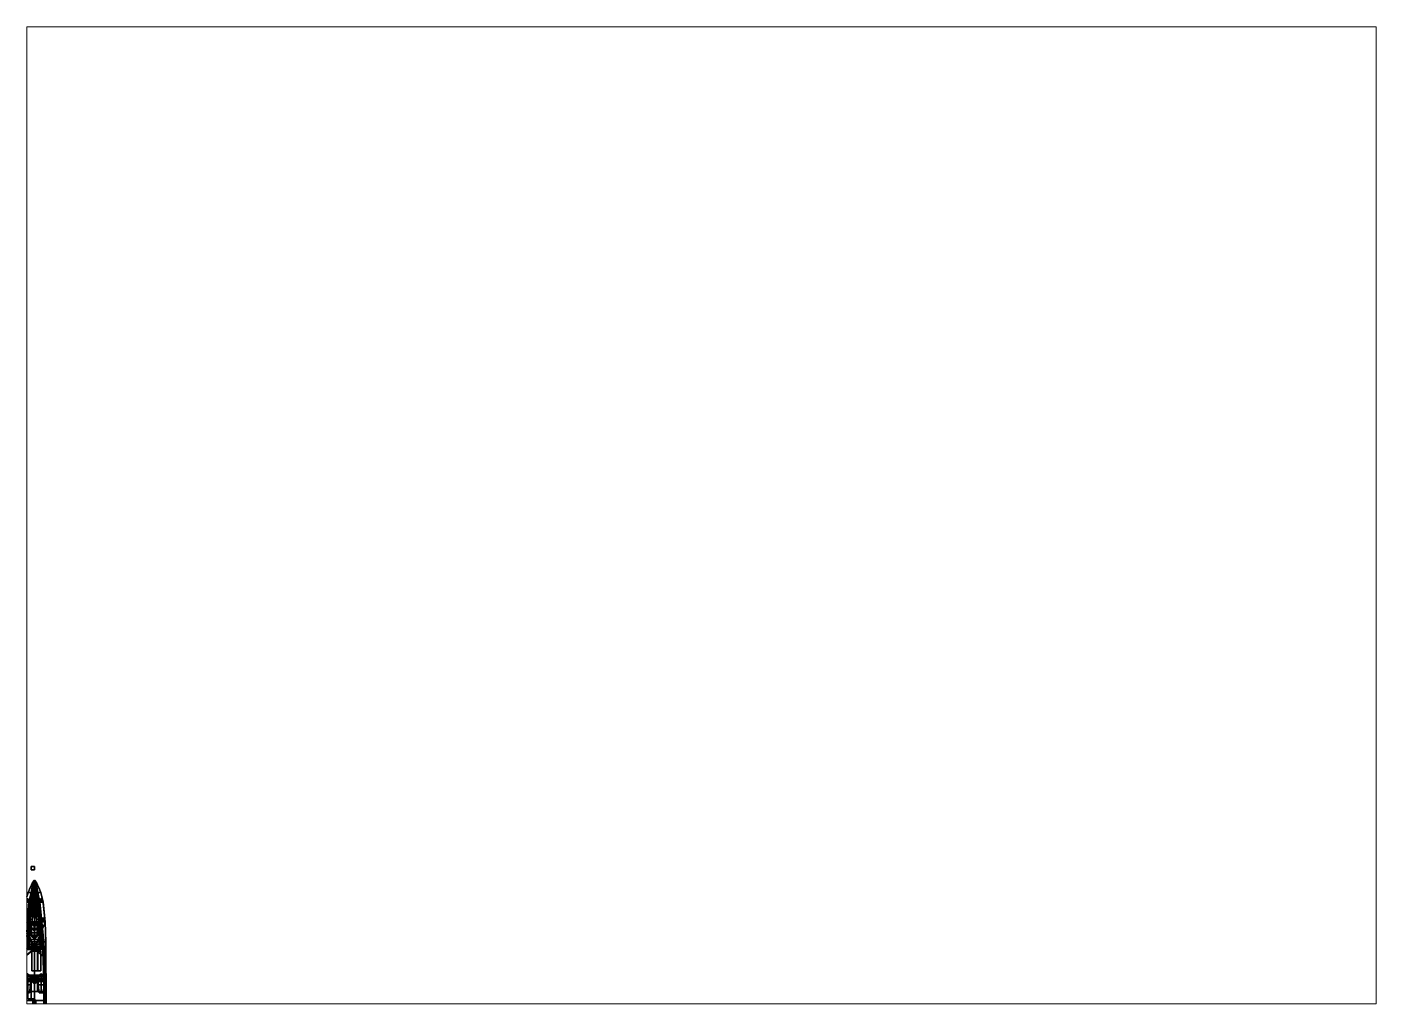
# Paper-space layout 'Layout1' of a CAD drawing. Header units: millimetres. Extents: x 28 to 251, y 20 to 181.
# The model-space entities are those that its viewports show. They can reach past a viewport. Long polylines and large blocks are cut down to what shows.
import ezdxf

# ---------------------------------------------------------------- set-up
doc = ezdxf.new("R2010")
doc.units = ezdxf.units.MM
for name, color, linetype in [('barrel', 1, 'Continuous'), ('gun', 1, 'Continuous'), ('gun_mount', 3, 'Continuous'), ('railings', 3, 'Continuous'), ('sleeve', 5, 'Continuous'), ('tumb', 6, 'Continuous'), ('turret', 2, 'Continuous')]:
    doc.layers.add(name, color=color, linetype=linetype)

msp = doc.modelspace()

# ---------------------------------------------------------------- linework, layer by layer
for points in [[(0, 38, -2), (-1, 38, -2), (-1, 37, -2), (0, 37, -2)], [(0, 37, -2), (-1, 37, -2), (-1, 38, -2), (0, 38, -2)], [(-2, 29.89, 4.26), (-1.04, 29.89, 0.96), (-1.75, 26.77, 0.95), (-2.77, 26.77, 4.19)], [(-2.77, 26.77, 4.19), (2.77, 26.77, 4.19), (2, 29.89, 4.26), (-2, 29.89, 4.26)], [(-0.62, 32.96, 4.37), (-0.51, 32.96, 4.1), (-1.04, 29.89, 0.96), (-2, 29.89, 4.26)], [(0.62, 32.96, 4.37), (-0.62, 32.96, 4.37), (-2, 29.89, 4.26), (2, 29.89, 4.26)], [(-1.04, 29.89, 0.96), (-0.62, 29.89, -0.79), (-1.24, 26.77, -0.8), (-1.75, 26.77, 0.95)], [(-0.62, 29.89, -0.79), (-0.41, 29.89, -1.45), (-0.91, 26.77, -1.46), (-1.24, 26.77, -0.8)], [(-0.51, 32.96, 4.1), (-0.38, 32.96, 3.33), (-0.62, 29.89, -0.79), (-1.04, 29.89, 0.96)], [(-0.41, 29.89, -1.45), (-0.37, 29.89, -1.62), (-0.74, 26.77, -1.74), (-0.91, 26.77, -1.46)], [(-0.37, 29.89, -1.62), (-0.24, 29.89, -1.89), (-0.34, 26.77, -2.14), (-0.74, 26.77, -1.74)], [(0, 33.69, 4.37), (0, 33.65, 4.1), (-0.51, 32.96, 4.1), (-0.62, 32.96, 4.37)], [(0, 33.69, 4.37), (0, 33.69, 4.37), (-0.62, 32.96, 4.37), (0.62, 32.96, 4.37)], [(-0.38, 32.96, 3.33), (-0.3, 32.96, 2.78), (-0.41, 29.89, -1.45), (-0.62, 29.89, -0.79)], [(0, 33.65, 4.1), (0, 33.5, 3.33), (-0.38, 32.96, 3.33), (-0.51, 32.96, 4.1)], [(-0.3, 32.96, 2.78), (-0.21, 32.96, 2.15), (-0.37, 29.89, -1.62), (-0.41, 29.89, -1.45)], [(0, 33.5, 3.33), (0, 33.4, 2.78), (-0.3, 32.96, 2.78), (-0.38, 32.96, 3.33)], [(-0.21, 32.96, 2.15), (-0.09, 32.96, 1.1), (-0.24, 29.89, -1.89), (-0.37, 29.89, -1.62)], [(-0.24, 29.89, -1.89), (0, 29.89, -2.32), (0, 26.77, -2.32), (-0.34, 26.77, -2.14)], [(0, 33.4, 2.78), (0, 33.29, 2.15), (-0.21, 32.96, 2.15), (-0.3, 32.96, 2.78)], [(-0.09, 32.96, 1.1), (0, 32.96, -0.01), (0, 29.89, -2.32), (-0.24, 29.89, -1.89)], [(0, 33.29, 2.15), (0, 33.12, 1.1), (-0.09, 32.96, 1.1), (-0.21, 32.96, 2.15)], [(0, 33.12, 1.1), (0, 32.96, -0.01), (0, 32.96, -0.01), (-0.09, 32.96, 1.1)], [(0, 33.34, 4.37), (-0.08, 33.26, 4.37), (-0.05, 33.26, 8.14), (0, 33.31, 8.14)], [(-0.08, 33.26, 4.37), (0, 33.18, 4.37), (0, 33.21, 8.14), (-0.05, 33.26, 8.14)], [(0.05, 33.26, 8.14), (0, 33.31, 8.14), (-0.05, 33.26, 8.14), (0, 33.21, 8.14)], [(0.62, 32.96, 4.37), (0.51, 32.96, 4.1), (0, 33.65, 4.1), (0, 33.69, 4.37)], [(0.51, 32.96, 4.1), (0.38, 32.96, 3.33), (0, 33.5, 3.33), (0, 33.65, 4.1)], [(0.38, 32.96, 3.33), (0.3, 32.96, 2.78), (0, 33.4, 2.78), (0, 33.5, 3.33)], [(0.3, 32.96, 2.78), (0.21, 32.96, 2.15), (0, 33.29, 2.15), (0, 33.4, 2.78)], [(0.08, 33.26, 4.37), (0, 33.34, 4.37), (0, 33.31, 8.14), (0.05, 33.26, 8.14)], [(0.21, 32.96, 2.15), (0.09, 32.96, 1.1), (0, 33.12, 1.1), (0, 33.29, 2.15)], [(0, 33.18, 4.37), (0.08, 33.26, 4.37), (0.05, 33.26, 8.14), (0, 33.21, 8.14)], [(0.09, 32.96, 1.1), (0, 32.96, -0.01), (0, 32.96, -0.01), (0, 33.12, 1.1)], [(0.24, 29.89, -1.89), (0, 29.89, -2.32), (0, 32.96, -0.01), (0.09, 32.96, 1.1)], [(0.34, 26.77, -2.14), (0, 26.77, -2.32), (0, 29.89, -2.32), (0.24, 29.89, -1.89)], [(0.37, 29.89, -1.62), (0.24, 29.89, -1.89), (0.09, 32.96, 1.1), (0.21, 32.96, 2.15)], [(0.41, 29.89, -1.45), (0.37, 29.89, -1.62), (0.21, 32.96, 2.15), (0.3, 32.96, 2.78)], [(0.74, 26.77, -1.74), (0.34, 26.77, -2.14), (0.24, 29.89, -1.89), (0.37, 29.89, -1.62)], [(0.62, 29.89, -0.79), (0.41, 29.89, -1.45), (0.3, 32.96, 2.78), (0.38, 32.96, 3.33)], [(0.91, 26.77, -1.46), (0.74, 26.77, -1.74), (0.37, 29.89, -1.62), (0.41, 29.89, -1.45)], [(1.04, 29.89, 0.96), (0.62, 29.89, -0.79), (0.38, 32.96, 3.33), (0.51, 32.96, 4.1)], [(1.24, 26.77, -0.8), (0.91, 26.77, -1.46), (0.41, 29.89, -1.45), (0.62, 29.89, -0.79)], [(2, 29.89, 4.26), (1.04, 29.89, 0.96), (0.51, 32.96, 4.1), (0.62, 32.96, 4.37)], [(1.75, 26.77, 0.95), (1.24, 26.77, -0.8), (0.62, 29.89, -0.79), (1.04, 29.89, 0.96)], [(2.77, 26.77, 4.19), (1.75, 26.77, 0.95), (1.04, 29.89, 0.96), (2, 29.89, 4.26)], [(-2.77, 26.77, 4.19), (-1.75, 26.77, 0.95), (-2.32, 20.56, -0.2), (-3.41, 20.56, 4.04)], [(2.77, 26.77, 4.19), (-2.77, 26.77, 4.19), (-3.41, 20.56, 4.04), (3.41, 20.56, 4.04)], [(-1.75, 26.77, 0.95), (-1.24, 26.77, -0.8), (-1.98, 20.56, -1.09), (-2.32, 20.56, -0.2)], [(-1.24, 26.77, -0.8), (-0.91, 26.77, -1.46), (-1.71, 20.56, -1.51), (-1.98, 20.56, -1.09)], [(-0.91, 26.77, -1.46), (-0.74, 26.77, -1.74), (-1.28, 20.56, -1.85), (-1.71, 20.56, -1.51)], [(-0.74, 26.77, -1.74), (-0.34, 26.77, -2.14), (-0.68, 20.56, -2.18), (-1.28, 20.56, -1.85)], [(-0.34, 26.77, -2.14), (0, 26.77, -2.32), (0, 20.56, -2.37), (-0.68, 20.56, -2.18)], [(-0.13, 27.75, 4.19), (-0.26, 27.52, 4.19), (-0.26, 27.52, 5.19), (-0.13, 27.75, 5.19)], [(-0.13, 27.75, 5.19), (-0.26, 27.52, 5.19), (-0.13, 27.29, 5.19), (0.13, 27.75, 5.19)], [(-0.26, 27.52, 4.19), (-0.13, 27.29, 4.19), (-0.13, 27.29, 5.19), (-0.26, 27.52, 5.19)], [(0.13, 27.75, 4.19), (-0.13, 27.75, 4.19), (-0.13, 27.75, 5.19), (0.13, 27.75, 5.19)], [(0.13, 27.75, 5.19), (-0.13, 27.29, 5.19), (0.13, 27.29, 5.19), (0.26, 27.52, 5.19)], [(-0.13, 27.29, 4.19), (0.13, 27.29, 4.19), (0.13, 27.29, 5.19), (-0.13, 27.29, 5.19)], [(0.68, 20.56, -2.18), (0, 20.56, -2.37), (0, 26.77, -2.32), (0.34, 26.77, -2.14)], [(0.26, 27.52, 4.19), (0.13, 27.75, 4.19), (0.13, 27.75, 5.19), (0.26, 27.52, 5.19)], [(0.13, 27.29, 4.19), (0.26, 27.52, 4.19), (0.26, 27.52, 5.19), (0.13, 27.29, 5.19)], [(1.28, 20.56, -1.85), (0.68, 20.56, -2.18), (0.34, 26.77, -2.14), (0.74, 26.77, -1.74)], [(1.71, 20.56, -1.51), (1.28, 20.56, -1.85), (0.74, 26.77, -1.74), (0.91, 26.77, -1.46)], [(1.98, 20.56, -1.09), (1.71, 20.56, -1.51), (0.91, 26.77, -1.46), (1.24, 26.77, -0.8)], [(2.32, 20.56, -0.2), (1.98, 20.56, -1.09), (1.24, 26.77, -0.8), (1.75, 26.77, 0.95)], [(3.41, 20.56, 4.04), (2.32, 20.56, -0.2), (1.75, 26.77, 0.95), (2.77, 26.77, 4.19)], [(-3.16, 21.59, 4.05), (-3.16, 21.44, 4.78), (-3.16, 21.27, 4.78), (-3.16, 21.18, 4.05)], [(-2.25, 21.56, 5.02), (-2.25, 21.76, 4.67), (-3.15, 21.76, 4.67), (-3.15, 21.56, 5.02)], [(-2.25, 21.76, 4.67), (-2.25, 21.56, 4.32), (-3.15, 21.56, 4.32), (-3.15, 21.76, 4.67)], [(-3.15, 21.16, 5.02), (-3.15, 21.56, 5.02), (-3.15, 21.76, 4.67), (-3.15, 20.96, 4.67)], [(-3.15, 20.96, 4.67), (-3.15, 21.76, 4.67), (-3.15, 21.56, 4.32), (-3.15, 21.16, 4.32)], [(-2.25, 21.16, 5.02), (-2.25, 21.56, 5.02), (-3.15, 21.56, 5.02), (-3.15, 21.16, 5.02)], [(-2.25, 21.56, 4.32), (-2.25, 21.16, 4.32), (-3.15, 21.16, 4.32), (-3.15, 21.56, 4.32)], [(-2.25, 20.96, 4.67), (-2.25, 21.76, 4.67), (-2.25, 21.56, 5.02), (-2.25, 21.16, 5.02)], [(-2.25, 21.16, 4.32), (-2.25, 21.56, 4.32), (-2.25, 21.76, 4.67), (-2.25, 20.96, 4.67)], [(-2.24, 21.59, 4.05), (-2.24, 21.44, 4.78), (-2.24, 21.27, 4.78), (-2.24, 21.18, 4.05)], [(2.24, 21.59, 4.05), (2.24, 21.44, 4.78), (2.24, 21.27, 4.78), (2.24, 21.18, 4.05)], [(3.15, 21.56, 5.02), (3.15, 21.76, 4.67), (2.25, 21.76, 4.67), (2.25, 21.56, 5.02)], [(2.25, 21.16, 5.02), (2.25, 21.56, 5.02), (2.25, 21.76, 4.67), (2.25, 20.96, 4.67)], [(3.15, 21.76, 4.67), (3.15, 21.56, 4.32), (2.25, 21.56, 4.32), (2.25, 21.76, 4.67)], [(2.25, 20.96, 4.67), (2.25, 21.76, 4.67), (2.25, 21.56, 4.32), (2.25, 21.16, 4.32)], [(3.15, 21.56, 4.32), (3.15, 21.16, 4.32), (2.25, 21.16, 4.32), (2.25, 21.56, 4.32)], [(3.15, 21.16, 5.02), (3.15, 21.56, 5.02), (2.25, 21.56, 5.02), (2.25, 21.16, 5.02)], [(3.15, 20.96, 4.67), (3.15, 21.76, 4.67), (3.15, 21.56, 5.02), (3.15, 21.16, 5.02)], [(3.15, 21.16, 4.32), (3.15, 21.56, 4.32), (3.15, 21.76, 4.67), (3.15, 20.96, 4.67)], [(3.16, 21.59, 4.05), (3.16, 21.44, 4.78), (3.16, 21.27, 4.78), (3.16, 21.18, 4.05)], [(-3.41, 20.56, 4.04), (-2.32, 20.56, -0.2), (-3.02, 14.33, -0.25), (-3.64, 14.33, 3.87)], [(3.41, 20.56, 4.04), (-3.41, 20.56, 4.04), (-3.64, 14.33, 3.87), (3.64, 14.33, 3.87)], [(-3.41, 20.49, 4.09), (0, 11.98, 17.56), (0, 11.98, 17.59), (-3.41, 20.49, 4.13)], [(-3.41, 20.49, 4.13), (0, 11.98, 17.59), (0, 11.98, 17.56), (-3.41, 20.49, 4.09)], [(-3.41, 20.49, 4.13), (0, 12.4, 10.32), (0, 12.4, 10.29), (-3.41, 20.49, 4.09)], [(-3.41, 20.49, 4.09), (0, 12.4, 10.29), (0, 12.4, 10.32), (-3.41, 20.49, 4.13)], [(-2.25, 20.96, 4.67), (-2.25, 21.16, 5.02), (-3.15, 21.16, 5.02), (-3.15, 20.96, 4.67)], [(-2.25, 21.16, 4.32), (-2.25, 20.96, 4.67), (-3.15, 20.96, 4.67), (-3.15, 21.16, 4.32)], [(-2.32, 20.56, -0.2), (-1.98, 20.56, -1.09), (-2.71, 14.33, -1.24), (-3.02, 14.33, -0.25)], [(-2.97, 15.07, 7.27), (-1.67, 18.66, 7.27), (-1.67, 18.66, 6.02), (-2.97, 15.07, 6.02)], [(1.67, 18.66, 6.13), (-1.67, 18.66, 6.13), (-2.97, 15.07, 6.13), (2.97, 15.07, 6.13)], [(-2.97, 15.07, 6.02), (-1.67, 18.66, 6.02), (1.67, 18.66, 6.02), (2.97, 15.07, 6.02)], [(-2.97, 15.07, 6.02), (-1.67, 18.66, 6.02), (-1.67, 18.66, 7.27), (-2.97, 15.07, 7.27)], [(-1.98, 20.56, -1.09), (-1.71, 20.56, -1.51), (-2.57, 14.33, -1.48), (-2.71, 14.33, -1.24)], [(-1.71, 20.56, -1.51), (-1.28, 20.56, -1.85), (-2.26, 14.33, -1.77), (-2.57, 14.33, -1.48)], [(-1.28, 20.56, -1.85), (-0.68, 20.56, -2.18), (-1.84, 14.33, -1.96), (-2.26, 14.33, -1.77)], [(-1.99, 17.78, 4.3), (-1.9, 17.94, 4.3), (-1.71, 17.94, 4.3), (-1.61, 17.78, 4.3)], [(-1.88, 17.92, 4.39), (-1.9, 17.94, 4.3), (-1.99, 17.78, 4.3), (-1.96, 17.78, 4.39)], [(-1.9, 17.62, 4.3), (-1.99, 17.78, 4.3), (-1.61, 17.78, 4.3), (-1.71, 17.62, 4.3)], [(-1.96, 17.78, 4.39), (-1.99, 17.78, 4.3), (-1.9, 17.62, 4.3), (-1.88, 17.64, 4.39)], [(-1.85, 17.86, 4.46), (-1.88, 17.92, 4.39), (-1.96, 17.78, 4.39), (-1.9, 17.78, 4.46)], [(-1.9, 17.78, 4.46), (-1.96, 17.78, 4.39), (-1.88, 17.64, 4.39), (-1.85, 17.7, 4.46)], [(-1.72, 17.92, 4.39), (-1.71, 17.94, 4.3), (-1.9, 17.94, 4.3), (-1.88, 17.92, 4.39)], [(-1.8, 17.78, 4.49), (-1.85, 17.86, 4.46), (-1.9, 17.78, 4.46), (-1.8, 17.78, 4.49)], [(-1.8, 17.78, 4.49), (-1.9, 17.78, 4.46), (-1.85, 17.7, 4.46), (-1.8, 17.78, 4.49)], [(-1.88, 17.64, 4.39), (-1.9, 17.62, 4.3), (-1.71, 17.62, 4.3), (-1.72, 17.64, 4.39)], [(-1.84, 17.86, 3.96), (-1.89, 17.78, 3.96), (-1.89, 17.78, 4.3), (-1.84, 17.86, 4.3)], [(-1.89, 17.78, 3.96), (-1.84, 17.7, 3.95), (-1.84, 17.7, 4.3), (-1.89, 17.78, 4.3)], [(-1.75, 17.86, 4.46), (-1.72, 17.92, 4.39), (-1.88, 17.92, 4.39), (-1.85, 17.86, 4.46)], [(-1.85, 17.7, 4.46), (-1.88, 17.64, 4.39), (-1.72, 17.64, 4.39), (-1.75, 17.7, 4.46)], [(-1.8, 17.78, 4.49), (-1.75, 17.86, 4.46), (-1.85, 17.86, 4.46), (-1.8, 17.78, 4.49)], [(-1.8, 17.78, 4.49), (-1.85, 17.7, 4.46), (-1.75, 17.7, 4.46), (-1.8, 17.78, 4.49)], [(-0.68, 20.56, -2.18), (0, 20.56, -2.37), (0, 14.33, -2.42), (-1.84, 14.33, -1.96)], [(-1.75, 17.86, 3.96), (-1.84, 17.86, 3.96), (-1.84, 17.86, 4.3), (-1.75, 17.86, 4.3)], [(-1.84, 17.7, 3.95), (-1.75, 17.7, 3.95), (-1.75, 17.7, 4.3), (-1.84, 17.7, 4.3)], [(-1.8, 17.78, 4.49), (-1.71, 17.78, 4.46), (-1.75, 17.86, 4.46), (-1.8, 17.78, 4.49)], [(-1.8, 17.78, 4.49), (-1.75, 17.7, 4.46), (-1.71, 17.78, 4.46), (-1.8, 17.78, 4.49)], [(-1.71, 17.78, 4.46), (-1.64, 17.78, 4.39), (-1.72, 17.92, 4.39), (-1.75, 17.86, 4.46)], [(-1.71, 17.78, 3.96), (-1.75, 17.86, 3.96), (-1.75, 17.86, 4.3), (-1.71, 17.78, 4.3)], [(-1.75, 17.7, 3.95), (-1.71, 17.78, 3.96), (-1.71, 17.78, 4.3), (-1.75, 17.7, 4.3)], [(-1.75, 17.7, 4.46), (-1.72, 17.64, 4.39), (-1.64, 17.78, 4.39), (-1.71, 17.78, 4.46)], [(-1.64, 17.78, 4.39), (-1.61, 17.78, 4.3), (-1.71, 17.94, 4.3), (-1.72, 17.92, 4.39)], [(-1.72, 17.64, 4.39), (-1.71, 17.62, 4.3), (-1.61, 17.78, 4.3), (-1.64, 17.78, 4.39)], [(-1.67, 18.66, 8.15), (-1.25, 19.83, 8.15), (-1.25, 19.83, 6.02), (-1.67, 18.66, 6.02)], [(1.25, 19.83, 8.15), (-1.25, 19.83, 8.15), (-1.67, 18.66, 8.15), (1.67, 18.66, 8.15)], [(-1.67, 18.66, 6.02), (-1.25, 19.83, 6.02), (1.25, 19.83, 6.02), (1.67, 18.66, 6.02)], [(1.67, 18.66, 8.15), (-1.67, 18.66, 8.15), (-1.67, 18.66, 6.02), (1.67, 18.66, 6.02)], [(-1.54, 19.01, 6.02), (-1.19, 19.87, 6.02), (-1.19, 19.87, 3.87), (-1.54, 19.01, 3.87)], [(-1.54, 13.57, 3.87), (-1.54, 13.57, 6.02), (-1.54, 19.01, 6.02), (-1.54, 19.01, 3.87)], [(-1.25, 19.83, 8.15), (-0.93, 20.23, 8.15), (-0.93, 20.23, 6.02), (-1.25, 19.83, 6.02)], [(0.93, 20.23, 8.15), (-0.93, 20.23, 8.15), (-1.25, 19.83, 8.15), (1.25, 19.83, 8.15)], [(-1.25, 19.83, 6.02), (-0.93, 20.23, 6.02), (0.93, 20.23, 6.02), (1.25, 19.83, 6.02)], [(-1.19, 19.87, 6.02), (1.19, 19.87, 6.02), (1.19, 19.87, 3.87), (-1.19, 19.87, 3.87)], [(-0.93, 20.23, 8.15), (-0.31, 20.56, 8.06), (-0.31, 20.56, 6.02), (-0.93, 20.23, 6.02)], [(0.31, 20.56, 8.06), (-0.31, 20.56, 8.06), (-0.93, 20.23, 8.15), (0.93, 20.23, 8.15)], [(-0.93, 20.23, 6.02), (-0.31, 20.56, 6.02), (0.31, 20.56, 6.02), (0.93, 20.23, 6.02)], [(0.36, 18.66, 6.8), (-0.36, 18.66, 6.8), (-0.91, 18.15, 6.8), (0.91, 18.15, 6.8)], [(-0.91, 18.15, 6.8), (-0.36, 18.66, 6.8), (-0.36, 18.66, 6.13), (-0.91, 18.15, 6.13)], [(-0.91, 15.98, 6.8), (-0.91, 18.15, 6.8), (-0.91, 18.15, 6.13), (-0.91, 15.98, 6.13)], [(0.91, 18.15, 6.8), (-0.91, 18.15, 6.8), (-0.91, 15.98, 6.8), (0.91, 15.98, 6.8)], [(-0.91, 15.98, 7.66), (-0.91, 17.13, 7.66), (-0.91, 17.13, 6.8), (-0.91, 15.98, 6.8)], [(0.91, 17.13, 6.8), (-0.91, 17.13, 6.8), (-0.91, 17.13, 7.66), (0.91, 17.13, 7.66)], [(0.91, 17.13, 7.66), (-0.91, 17.13, 7.66), (-0.91, 15.98, 7.66), (0.91, 15.98, 7.66)], [(-0.52, 19.4, 9.16), (-0.5, 19.43, 9.16), (-0.36, 19.43, 8.8), (-0.37, 19.4, 8.79)], [(-0.37, 19.4, 9.53), (-0.36, 19.43, 9.52), (-0.5, 19.43, 9.16), (-0.52, 19.4, 9.16)], [(-0.49, 19.4, 9.16), (-0.52, 19.4, 9.16), (-0.37, 19.4, 8.79), (-0.35, 19.4, 8.81)], [(-0.35, 19.4, 9.51), (-0.37, 19.4, 9.53), (-0.52, 19.4, 9.16), (-0.49, 19.4, 9.16)], [(-0.5, 19.43, 9.16), (-0.49, 19.4, 9.16), (-0.35, 19.4, 8.81), (-0.36, 19.43, 8.8)], [(-0.36, 19.43, 9.52), (-0.35, 19.4, 9.51), (-0.49, 19.4, 9.16), (-0.5, 19.43, 9.16)], [(-0.37, 19.4, 8.79), (-0.36, 19.43, 8.8), (0, 19.43, 8.66), (0, 19.4, 8.64)], [(0, 19.4, 9.68), (0, 19.43, 9.66), (-0.36, 19.43, 9.52), (-0.37, 19.4, 9.53)], [(-0.35, 19.4, 8.81), (-0.37, 19.4, 8.79), (0, 19.4, 8.64), (0, 19.4, 8.67)], [(0, 19.4, 9.65), (0, 19.4, 9.68), (-0.37, 19.4, 9.53), (-0.35, 19.4, 9.51)], [(-0.36, 19.43, 8.8), (-0.35, 19.4, 8.81), (0, 19.4, 8.67), (0, 19.43, 8.66)], [(0, 19.43, 9.66), (0, 19.4, 9.65), (-0.35, 19.4, 9.51), (-0.36, 19.43, 9.52)], [(0.36, 18.66, 6.13), (-0.36, 18.66, 6.13), (-0.36, 18.66, 6.8), (0.36, 18.66, 6.8)], [(0.31, 20.56, 6.02), (-0.31, 20.56, 6.02), (-0.31, 20.56, 8.06), (0.31, 20.56, 8.06)], [(-0.18, 17.92, 8.19), (-0.21, 17.87, 8.28), (-0.21, 17.87, 8.28), (-0.18, 17.98, 8.28)], [(-0.18, 17.98, 8.28), (-0.21, 17.87, 8.28), (-0.21, 17.87, 8.28), (-0.18, 17.92, 8.37)], [(-0.18, 17.82, 8.19), (-0.21, 17.87, 8.28), (-0.21, 17.87, 8.28), (-0.18, 17.92, 8.19)], [(-0.18, 17.92, 8.37), (-0.21, 17.87, 8.28), (-0.21, 17.87, 8.28), (-0.18, 17.82, 8.37)], [(-0.18, 17.76, 8.28), (-0.21, 17.87, 8.28), (-0.21, 17.87, 8.28), (-0.18, 17.82, 8.19)], [(-0.18, 17.82, 8.37), (-0.21, 17.87, 8.28), (-0.21, 17.87, 8.28), (-0.18, 17.76, 8.28)], [(-0.11, 17.96, 8.12), (-0.18, 17.92, 8.19), (-0.18, 17.98, 8.28), (-0.11, 18.05, 8.28)], [(-0.11, 18.05, 8.28), (-0.18, 17.98, 8.28), (-0.18, 17.92, 8.37), (-0.11, 17.96, 8.44)], [(-0.11, 17.78, 8.12), (-0.18, 17.82, 8.19), (-0.18, 17.92, 8.19), (-0.11, 17.96, 8.12)], [(-0.11, 17.96, 8.44), (-0.18, 17.92, 8.37), (-0.18, 17.82, 8.37), (-0.11, 17.78, 8.44)], [(-0.11, 17.69, 8.28), (-0.18, 17.76, 8.28), (-0.18, 17.82, 8.19), (-0.11, 17.78, 8.12)], [(-0.11, 17.78, 8.44), (-0.18, 17.82, 8.37), (-0.18, 17.76, 8.28), (-0.11, 17.69, 8.28)], [(-0.07, 18.01, 6.8), (-0.15, 17.88, 6.8), (-0.15, 17.88, 8.1), (-0.07, 18.01, 8.1)], [(0.08, 18.01, 8.1), (-0.07, 18.01, 8.1), (-0.15, 17.88, 8.1), (0.15, 17.88, 8.1)], [(-0.15, 17.88, 6.8), (-0.07, 17.75, 6.8), (-0.07, 17.75, 8.1), (-0.15, 17.88, 8.1)], [(0.15, 17.88, 8.1), (-0.15, 17.88, 8.1), (-0.07, 17.75, 8.1), (0.08, 17.75, 8.1)], [(0, 17.98, 8.1), (-0.11, 17.96, 8.12), (-0.11, 18.05, 8.28), (0, 18.08, 8.28)], [(0, 18.08, 8.28), (-0.11, 18.05, 8.28), (-0.11, 17.96, 8.44), (0, 17.98, 8.46)], [(0, 17.76, 8.1), (-0.11, 17.78, 8.12), (-0.11, 17.96, 8.12), (0, 17.98, 8.1)], [(0, 17.98, 8.46), (-0.11, 17.96, 8.44), (-0.11, 17.78, 8.44), (0, 17.76, 8.46)], [(0, 17.66, 8.28), (-0.11, 17.69, 8.28), (-0.11, 17.78, 8.12), (0, 17.76, 8.1)], [(0, 17.76, 8.46), (-0.11, 17.78, 8.44), (-0.11, 17.69, 8.28), (0, 17.66, 8.28)], [(0.08, 18.01, 6.8), (-0.07, 18.01, 6.8), (-0.07, 18.01, 8.1), (0.08, 18.01, 8.1)], [(-0.07, 17.75, 6.8), (0.08, 17.75, 6.8), (0.08, 17.75, 8.1), (-0.07, 17.75, 8.1)], [(-0.01, 19.9, 9.16), (-0.01, 19.93, 9.16), (-0.01, 19.78, 8.79), (-0.01, 19.76, 8.81)], [(-0.01, 19.93, 9.16), (0.02, 19.91, 9.16), (0.02, 19.77, 8.8), (-0.01, 19.78, 8.79)], [(-0.01, 19.76, 9.51), (-0.01, 19.78, 9.53), (-0.01, 19.93, 9.16), (-0.01, 19.9, 9.16)], [(-0.01, 19.78, 9.53), (0.02, 19.77, 9.52), (0.02, 19.91, 9.16), (-0.01, 19.93, 9.16)], [(0.02, 19.91, 9.16), (-0.01, 19.9, 9.16), (-0.01, 19.76, 8.81), (0.02, 19.77, 8.8)], [(0.02, 19.77, 9.52), (-0.01, 19.76, 9.51), (-0.01, 19.9, 9.16), (0.02, 19.91, 9.16)], [(-0.01, 19.76, 8.81), (-0.01, 19.78, 8.79), (-0.01, 19.41, 8.64), (-0.01, 19.41, 8.67)], [(-0.01, 19.78, 8.79), (0.02, 19.77, 8.8), (0.02, 19.41, 8.66), (-0.01, 19.41, 8.64)], [(-0.01, 19.41, 9.65), (-0.01, 19.41, 9.68), (-0.01, 19.78, 9.53), (-0.01, 19.76, 9.51)], [(-0.01, 19.41, 9.68), (0.02, 19.41, 9.66), (0.02, 19.77, 9.52), (-0.01, 19.78, 9.53)], [(0.02, 19.77, 8.8), (-0.01, 19.76, 8.81), (-0.01, 19.41, 8.67), (0.02, 19.41, 8.66)], [(0.02, 19.41, 9.66), (-0.01, 19.41, 9.65), (-0.01, 19.76, 9.51), (0.02, 19.77, 9.52)], [(0.02, 19.41, 8.15), (-0.01, 19.42, 8.15), (-0.01, 19.42, 8.66), (0.02, 19.41, 8.66)], [(-0.01, 19.42, 8.15), (-0.01, 19.4, 8.15), (-0.01, 19.4, 8.67), (-0.01, 19.42, 8.66)], [(-0.01, 19.4, 8.15), (0.02, 19.41, 8.15), (0.02, 19.41, 8.66), (-0.01, 19.4, 8.67)], [(0.02, 19.41, 8.66), (-0.01, 19.41, 8.67), (-0.01, 19.06, 8.81), (0.02, 19.05, 8.8)], [(-0.01, 19.41, 8.67), (-0.01, 19.41, 8.64), (-0.01, 19.04, 8.79), (-0.01, 19.06, 8.81)], [(-0.01, 19.41, 8.64), (0.02, 19.41, 8.66), (0.02, 19.05, 8.8), (-0.01, 19.04, 8.79)], [(0.02, 19.05, 9.52), (-0.01, 19.06, 9.51), (-0.01, 19.41, 9.65), (0.02, 19.41, 9.66)], [(-0.01, 19.06, 9.51), (-0.01, 19.04, 9.53), (-0.01, 19.41, 9.68), (-0.01, 19.41, 9.65)], [(-0.01, 19.04, 9.53), (0.02, 19.05, 9.52), (0.02, 19.41, 9.66), (-0.01, 19.41, 9.68)], [(0.02, 19.05, 8.8), (-0.01, 19.06, 8.81), (-0.01, 18.92, 9.16), (0.02, 18.9, 9.16)], [(-0.01, 19.06, 8.81), (-0.01, 19.04, 8.79), (-0.01, 18.89, 9.16), (-0.01, 18.92, 9.16)], [(0.02, 18.9, 9.16), (-0.01, 18.92, 9.16), (-0.01, 19.06, 9.51), (0.02, 19.05, 9.52)], [(-0.01, 18.92, 9.16), (-0.01, 18.89, 9.16), (-0.01, 19.04, 9.53), (-0.01, 19.06, 9.51)], [(-0.01, 19.04, 8.79), (0.02, 19.05, 8.8), (0.02, 18.9, 9.16), (-0.01, 18.89, 9.16)], [(-0.01, 18.89, 9.16), (0.02, 18.9, 9.16), (0.02, 19.05, 9.52), (-0.01, 19.04, 9.53)], [(1.84, 14.33, -1.96), (0, 14.33, -2.42), (0, 20.56, -2.37), (0.68, 20.56, -2.18)], [(3.41, 20.49, 4.13), (0, 11.98, 17.59), (0, 11.98, 17.56), (3.41, 20.49, 4.09)], [(3.41, 20.49, 4.09), (0, 11.98, 17.56), (0, 11.98, 17.59), (3.41, 20.49, 4.13)], [(3.41, 20.49, 4.13), (0, 12.4, 10.32), (0, 12.4, 10.29), (3.41, 20.49, 4.09)], [(3.41, 20.49, 4.09), (0, 12.4, 10.29), (0, 12.4, 10.32), (3.41, 20.49, 4.13)], [(0, 19.43, 8.66), (0, 19.4, 8.67), (0.35, 19.4, 8.81), (0.36, 19.43, 8.8)], [(0, 19.4, 8.64), (0, 19.43, 8.66), (0.36, 19.43, 8.8), (0.37, 19.4, 8.79)], [(0.36, 19.43, 9.52), (0.35, 19.4, 9.51), (0, 19.4, 9.65), (0, 19.43, 9.66)], [(0.37, 19.4, 9.53), (0.36, 19.43, 9.52), (0, 19.43, 9.66), (0, 19.4, 9.68)], [(0, 19.4, 8.67), (0, 19.4, 8.64), (0.37, 19.4, 8.79), (0.35, 19.4, 8.81)], [(0.35, 19.4, 9.51), (0.37, 19.4, 9.53), (0, 19.4, 9.68), (0, 19.4, 9.65)], [(0.1, 17.96, 8.12), (0, 17.98, 8.1), (0, 18.08, 8.28), (0.1, 18.05, 8.28)], [(0.1, 18.05, 8.28), (0, 18.08, 8.28), (0, 17.98, 8.46), (0.1, 17.96, 8.44)], [(0.1, 17.78, 8.12), (0, 17.76, 8.1), (0, 17.98, 8.1), (0.1, 17.96, 8.12)], [(0.1, 17.96, 8.44), (0, 17.98, 8.46), (0, 17.76, 8.46), (0.1, 17.78, 8.44)], [(0.1, 17.69, 8.28), (0, 17.66, 8.28), (0, 17.76, 8.1), (0.1, 17.78, 8.12)], [(0.1, 17.78, 8.44), (0, 17.76, 8.46), (0, 17.66, 8.28), (0.1, 17.69, 8.28)], [(0.15, 17.88, 6.8), (0.08, 18.01, 6.8), (0.08, 18.01, 8.1), (0.15, 17.88, 8.1)], [(0.08, 17.75, 6.8), (0.15, 17.88, 6.8), (0.15, 17.88, 8.1), (0.08, 17.75, 8.1)], [(0.18, 17.92, 8.19), (0.1, 17.96, 8.12), (0.1, 18.05, 8.28), (0.18, 17.98, 8.28)], [(0.18, 17.98, 8.28), (0.1, 18.05, 8.28), (0.1, 17.96, 8.44), (0.18, 17.92, 8.37)], [(0.18, 17.82, 8.19), (0.1, 17.78, 8.12), (0.1, 17.96, 8.12), (0.18, 17.92, 8.19)], [(0.18, 17.92, 8.37), (0.1, 17.96, 8.44), (0.1, 17.78, 8.44), (0.18, 17.82, 8.37)], [(0.18, 17.76, 8.28), (0.1, 17.69, 8.28), (0.1, 17.78, 8.12), (0.18, 17.82, 8.19)], [(0.18, 17.82, 8.37), (0.1, 17.78, 8.44), (0.1, 17.69, 8.28), (0.18, 17.76, 8.28)], [(0.21, 17.87, 8.28), (0.18, 17.92, 8.19), (0.18, 17.98, 8.28), (0.21, 17.87, 8.28)], [(0.21, 17.87, 8.28), (0.18, 17.98, 8.28), (0.18, 17.92, 8.37), (0.21, 17.87, 8.28)], [(0.21, 17.87, 8.28), (0.18, 17.82, 8.19), (0.18, 17.92, 8.19), (0.21, 17.87, 8.28)], [(0.21, 17.87, 8.28), (0.18, 17.92, 8.37), (0.18, 17.82, 8.37), (0.21, 17.87, 8.28)], [(0.21, 17.87, 8.28), (0.18, 17.76, 8.28), (0.18, 17.82, 8.19), (0.21, 17.87, 8.28)], [(0.21, 17.87, 8.28), (0.18, 17.82, 8.37), (0.18, 17.76, 8.28), (0.21, 17.87, 8.28)], [(0.93, 20.23, 6.02), (0.31, 20.56, 6.02), (0.31, 20.56, 8.06), (0.93, 20.23, 8.15)], [(0.36, 19.43, 8.8), (0.35, 19.4, 8.81), (0.49, 19.4, 9.16), (0.51, 19.43, 9.16)], [(0.51, 19.43, 9.16), (0.49, 19.4, 9.16), (0.35, 19.4, 9.51), (0.36, 19.43, 9.52)], [(0.35, 19.4, 8.81), (0.37, 19.4, 8.79), (0.52, 19.4, 9.16), (0.49, 19.4, 9.16)], [(0.49, 19.4, 9.16), (0.52, 19.4, 9.16), (0.37, 19.4, 9.53), (0.35, 19.4, 9.51)], [(0.37, 19.4, 8.79), (0.36, 19.43, 8.8), (0.51, 19.43, 9.16), (0.52, 19.4, 9.16)], [(0.52, 19.4, 9.16), (0.51, 19.43, 9.16), (0.36, 19.43, 9.52), (0.37, 19.4, 9.53)], [(0.91, 18.15, 6.13), (0.36, 18.66, 6.13), (0.36, 18.66, 6.8), (0.91, 18.15, 6.8)], [(2.26, 14.33, -1.77), (1.84, 14.33, -1.96), (0.68, 20.56, -2.18), (1.28, 20.56, -1.85)], [(0.91, 15.98, 6.13), (0.91, 18.15, 6.13), (0.91, 18.15, 6.8), (0.91, 15.98, 6.8)], [(0.91, 15.98, 6.8), (0.91, 17.13, 6.8), (0.91, 17.13, 7.66), (0.91, 15.98, 7.66)], [(1.25, 19.83, 6.02), (0.93, 20.23, 6.02), (0.93, 20.23, 8.15), (1.25, 19.83, 8.15)], [(1.19, 19.87, 6.02), (1.54, 19.01, 6.02), (1.54, 19.01, 3.87), (1.19, 19.87, 3.87)], [(1.67, 18.66, 6.02), (1.25, 19.83, 6.02), (1.25, 19.83, 8.15), (1.67, 18.66, 8.15)], [(2.57, 14.33, -1.48), (2.26, 14.33, -1.77), (1.28, 20.56, -1.85), (1.71, 20.56, -1.51)], [(1.54, 19.01, 3.87), (1.54, 19.01, 6.02), (1.54, 13.57, 6.02), (1.54, 13.57, 3.87)], [(1.61, 17.78, 4.3), (1.7, 17.94, 4.3), (1.9, 17.94, 4.3), (1.99, 17.78, 4.3)], [(1.72, 17.92, 4.39), (1.7, 17.94, 4.3), (1.61, 17.78, 4.3), (1.64, 17.78, 4.39)], [(1.7, 17.62, 4.3), (1.61, 17.78, 4.3), (1.99, 17.78, 4.3), (1.9, 17.62, 4.3)], [(1.64, 17.78, 4.39), (1.61, 17.78, 4.3), (1.7, 17.62, 4.3), (1.72, 17.64, 4.39)], [(1.75, 17.86, 4.46), (1.72, 17.92, 4.39), (1.64, 17.78, 4.39), (1.7, 17.78, 4.46)], [(1.7, 17.78, 4.46), (1.64, 17.78, 4.39), (1.72, 17.64, 4.39), (1.75, 17.7, 4.46)], [(2.97, 15.07, 6.02), (1.67, 18.66, 6.02), (1.67, 18.66, 7.27), (2.97, 15.07, 7.27)], [(2.97, 15.07, 7.27), (1.67, 18.66, 7.27), (1.67, 18.66, 6.02), (2.97, 15.07, 6.02)], [(1.88, 17.92, 4.39), (1.9, 17.94, 4.3), (1.7, 17.94, 4.3), (1.72, 17.92, 4.39)], [(1.72, 17.64, 4.39), (1.7, 17.62, 4.3), (1.9, 17.62, 4.3), (1.88, 17.64, 4.39)], [(2.71, 14.33, -1.24), (2.57, 14.33, -1.48), (1.71, 20.56, -1.51), (1.98, 20.56, -1.09)], [(1.75, 17.86, 3.96), (1.71, 17.78, 3.96), (1.71, 17.78, 4.3), (1.75, 17.86, 4.3)], [(1.8, 17.78, 4.49), (1.75, 17.86, 4.46), (1.7, 17.78, 4.46), (1.8, 17.78, 4.49)], [(1.71, 17.78, 3.96), (1.75, 17.7, 3.95), (1.75, 17.7, 4.3), (1.71, 17.78, 4.3)], [(1.8, 17.78, 4.49), (1.7, 17.78, 4.46), (1.75, 17.7, 4.46), (1.8, 17.78, 4.49)], [(1.85, 17.86, 4.46), (1.88, 17.92, 4.39), (1.72, 17.92, 4.39), (1.75, 17.86, 4.46)], [(1.75, 17.7, 4.46), (1.72, 17.64, 4.39), (1.88, 17.64, 4.39), (1.85, 17.7, 4.46)], [(1.84, 17.86, 3.96), (1.75, 17.86, 3.96), (1.75, 17.86, 4.3), (1.84, 17.86, 4.3)], [(1.8, 17.78, 4.49), (1.85, 17.86, 4.46), (1.75, 17.86, 4.46), (1.8, 17.78, 4.49)], [(1.8, 17.78, 4.49), (1.75, 17.7, 4.46), (1.85, 17.7, 4.46), (1.8, 17.78, 4.49)], [(1.75, 17.7, 3.95), (1.84, 17.7, 3.95), (1.84, 17.7, 4.3), (1.75, 17.7, 4.3)], [(1.8, 17.78, 4.49), (1.9, 17.78, 4.46), (1.85, 17.86, 4.46), (1.8, 17.78, 4.49)], [(1.8, 17.78, 4.49), (1.85, 17.7, 4.46), (1.9, 17.78, 4.46), (1.8, 17.78, 4.49)], [(1.89, 17.78, 3.96), (1.84, 17.86, 3.96), (1.84, 17.86, 4.3), (1.89, 17.78, 4.3)], [(1.84, 17.7, 3.95), (1.89, 17.78, 3.96), (1.89, 17.78, 4.3), (1.84, 17.7, 4.3)], [(1.9, 17.78, 4.46), (1.96, 17.78, 4.39), (1.88, 17.92, 4.39), (1.85, 17.86, 4.46)], [(1.85, 17.7, 4.46), (1.88, 17.64, 4.39), (1.96, 17.78, 4.39), (1.9, 17.78, 4.46)], [(1.96, 17.78, 4.39), (1.99, 17.78, 4.3), (1.9, 17.94, 4.3), (1.88, 17.92, 4.39)], [(1.88, 17.64, 4.39), (1.9, 17.62, 4.3), (1.99, 17.78, 4.3), (1.96, 17.78, 4.39)], [(3.02, 14.33, -0.25), (2.71, 14.33, -1.24), (1.98, 20.56, -1.09), (2.32, 20.56, -0.2)], [(3.15, 20.96, 4.67), (3.15, 21.16, 5.02), (2.25, 21.16, 5.02), (2.25, 20.96, 4.67)], [(3.15, 21.16, 4.32), (3.15, 20.96, 4.67), (2.25, 20.96, 4.67), (2.25, 21.16, 4.32)], [(3.64, 14.33, 3.87), (3.02, 14.33, -0.25), (2.32, 20.56, -0.2), (3.41, 20.56, 4.04)], [(-3.64, 14.33, 3.87), (-3.02, 14.33, -0.25), (-3.02, 12.8, -0.25), (-3.64, 12.8, 3.87)], [(3.64, 14.33, 3.87), (-3.64, 14.33, 3.87), (-3.64, 12.8, 3.87), (3.64, 12.8, 3.87)], [(-3.64, 12.8, 3.87), (-3.02, 12.8, -0.25), (-3.51, 11.96, -0.24), (-3.64, 11.96, 1.64)], [(-3.64, 11.96, 1.64), (3.64, 11.96, 1.64), (3.64, 12.8, 3.87), (-3.64, 12.8, 3.87)], [(-3.64, 9.53, 1.64), (-3.64, 9.53, 1.64), (-3.64, 12.8, 3.87), (-3.64, 11.96, 1.64)], [(-3.02, 12.8, -0.25), (-2.71, 12.8, -1.24), (-3.42, 11.96, -0.98), (-3.51, 11.96, -0.24)], [(-2.71, 12.8, -1.24), (-2.57, 12.8, -1.48), (-3.22, 11.96, -1.43), (-3.42, 11.96, -0.98)], [(-2.57, 12.8, -1.48), (-2.26, 12.8, -1.77), (-2.93, 11.96, -1.71), (-3.22, 11.96, -1.43)], [(-3.02, 14.33, -0.25), (-2.71, 14.33, -1.24), (-2.71, 12.8, -1.24), (-3.02, 12.8, -0.25)], [(-2.97, 13.51, 7.27), (-2.97, 15.07, 7.27), (-2.97, 15.07, 6.02), (-2.97, 13.51, 6.02)], [(2.97, 15.07, 6.13), (-2.97, 15.07, 6.13), (-2.97, 13.51, 6.13), (2.97, 13.51, 6.13)], [(-2.97, 13.51, 6.02), (-2.97, 15.07, 6.02), (2.97, 15.07, 6.02), (2.97, 13.51, 6.02)], [(-2.97, 13.51, 6.02), (-2.97, 15.07, 6.02), (-2.97, 15.07, 7.27), (-2.97, 13.51, 7.27)], [(-1.49, 13.51, 7.27), (-2.97, 13.51, 7.27), (-2.97, 13.51, 6.02), (-1.49, 13.51, 6.02)], [(-2.97, 13.51, 7.27), (-1.49, 13.51, 7.27), (-1.49, 13.51, 6.02), (-2.97, 13.51, 6.02)], [(-2.26, 12.8, -1.77), (-1.84, 12.8, -1.96), (-2.63, 11.96, -1.86), (-2.93, 11.96, -1.71)], [(-2.71, 14.33, -1.24), (-2.57, 14.33, -1.48), (-2.57, 12.8, -1.48), (-2.71, 12.8, -1.24)], [(-1.84, 12.8, -1.96), (0, 12.8, -2.42), (0, 11.96, -2.41), (-2.63, 11.96, -1.86)], [(-2.57, 14.33, -1.48), (-2.26, 14.33, -1.77), (-2.26, 12.8, -1.77), (-2.57, 12.8, -1.48)], [(2.38, 12.8, 3.87), (-2.38, 12.8, 3.87), (-2.38, 11.88, 3.87), (2.38, 11.88, 3.87)], [(-2.26, 14.33, -1.77), (-1.84, 14.33, -1.96), (-1.84, 12.8, -1.96), (-2.26, 12.8, -1.77)], [(-1.99, 16.56, 4.27), (-1.9, 16.72, 4.27), (-1.71, 16.72, 4.27), (-1.61, 16.56, 4.27)], [(-1.88, 16.7, 4.37), (-1.9, 16.72, 4.27), (-1.99, 16.56, 4.27), (-1.96, 16.56, 4.37)], [(-1.9, 16.4, 4.27), (-1.99, 16.56, 4.27), (-1.61, 16.56, 4.27), (-1.71, 16.4, 4.27)], [(-1.96, 16.56, 4.37), (-1.99, 16.56, 4.27), (-1.9, 16.4, 4.27), (-1.88, 16.42, 4.37)], [(-1.85, 16.64, 4.43), (-1.88, 16.7, 4.37), (-1.96, 16.56, 4.37), (-1.9, 16.56, 4.43)], [(-1.9, 16.56, 4.43), (-1.96, 16.56, 4.37), (-1.88, 16.42, 4.37), (-1.85, 16.48, 4.43)], [(-1.72, 16.7, 4.37), (-1.71, 16.72, 4.27), (-1.9, 16.72, 4.27), (-1.88, 16.7, 4.37)], [(-1.8, 16.56, 4.46), (-1.85, 16.64, 4.43), (-1.9, 16.56, 4.43), (-1.8, 16.56, 4.46)], [(-1.8, 16.56, 4.46), (-1.9, 16.56, 4.43), (-1.85, 16.48, 4.43), (-1.8, 16.56, 4.46)], [(-1.88, 16.42, 4.37), (-1.9, 16.4, 4.27), (-1.71, 16.4, 4.27), (-1.72, 16.42, 4.37)], [(-1.84, 16.64, 3.93), (-1.89, 16.56, 3.93), (-1.89, 16.56, 4.27), (-1.84, 16.64, 4.27)], [(-1.89, 16.56, 3.93), (-1.84, 16.48, 3.92), (-1.84, 16.48, 4.27), (-1.89, 16.56, 4.27)], [(-1.75, 16.64, 4.43), (-1.72, 16.7, 4.37), (-1.88, 16.7, 4.37), (-1.85, 16.64, 4.43)], [(-1.85, 16.48, 4.43), (-1.88, 16.42, 4.37), (-1.72, 16.42, 4.37), (-1.75, 16.48, 4.43)], [(-1.8, 16.56, 4.46), (-1.75, 16.64, 4.43), (-1.85, 16.64, 4.43), (-1.8, 16.56, 4.46)], [(-1.8, 16.56, 4.46), (-1.85, 16.48, 4.43), (-1.75, 16.48, 4.43), (-1.8, 16.56, 4.46)], [(-1.75, 16.64, 3.93), (-1.84, 16.64, 3.93), (-1.84, 16.64, 4.27), (-1.75, 16.64, 4.27)], [(-1.84, 16.48, 3.92), (-1.75, 16.48, 3.92), (-1.75, 16.48, 4.27), (-1.84, 16.48, 4.27)], [(-1.84, 14.33, -1.96), (0, 14.33, -2.42), (0, 12.8, -2.42), (-1.84, 12.8, -1.96)], [(-1.8, 16.56, 4.46), (-1.71, 16.56, 4.43), (-1.75, 16.64, 4.43), (-1.8, 16.56, 4.46)], [(-1.8, 16.56, 4.46), (-1.75, 16.48, 4.43), (-1.71, 16.56, 4.43), (-1.8, 16.56, 4.46)], [(-1.71, 16.56, 4.43), (-1.64, 16.56, 4.37), (-1.72, 16.7, 4.37), (-1.75, 16.64, 4.43)], [(-1.71, 16.56, 3.93), (-1.75, 16.64, 3.93), (-1.75, 16.64, 4.27), (-1.71, 16.56, 4.27)], [(-1.75, 16.48, 3.92), (-1.71, 16.56, 3.93), (-1.71, 16.56, 4.27), (-1.75, 16.48, 4.27)], [(-1.75, 16.48, 4.43), (-1.72, 16.42, 4.37), (-1.64, 16.56, 4.37), (-1.71, 16.56, 4.43)], [(-1.64, 16.56, 4.37), (-1.61, 16.56, 4.27), (-1.71, 16.72, 4.27), (-1.72, 16.7, 4.37)], [(-1.72, 16.42, 4.37), (-1.71, 16.4, 4.27), (-1.61, 16.56, 4.27), (-1.64, 16.56, 4.37)], [(-1.19, 13.57, 3.87), (-1.19, 13.57, 6.02), (-1.54, 13.57, 6.02), (-1.54, 13.57, 3.87)], [(0, 12.79, 8.1), (0, 14.28, 8.1), (-1.49, 14.28, 8.1), (-1.49, 12.79, 8.1)], [(-1.49, 12.79, 6.13), (-1.49, 14.28, 6.13), (0, 14.28, 6.13), (0, 12.79, 6.13)], [(-1.49, 14.28, 6.13), (-1.49, 14.28, 8.1), (0, 14.28, 8.1), (0, 14.28, 6.13)], [(-1.49, 12.79, 8.1), (-1.49, 14.28, 8.1), (-1.49, 14.28, 6.13), (-1.49, 12.79, 6.13)], [(0.68, 13.51, 6.13), (-1.49, 13.51, 6.13), (-1.49, 13.51, 6.02), (0.68, 13.51, 6.02)], [(0, 12.79, 6.13), (0, 12.79, 8.1), (-1.49, 12.79, 8.1), (-1.49, 12.79, 6.13)], [(1.19, 13.57, 3.87), (1.19, 13.57, 6.02), (-1.19, 13.57, 6.02), (-1.19, 13.57, 3.87)], [(-1.02, 16.45, 9.29), (-0.81, 16.45, 9.29), (-0.81, 16.45, 9.07), (-1.02, 16.45, 9.07)], [(-1.02, 16.45, 9.07), (-0.81, 16.45, 9.07), (-0.81, 16.23, 9.07), (-1.02, 16.23, 9.07)], [(-0.81, 16.23, 9.29), (-0.81, 16.45, 9.29), (-1.02, 16.45, 9.29), (-1.02, 16.23, 9.29)], [(-1.02, 16.23, 9.29), (-1.02, 16.45, 9.29), (-1.02, 16.45, 9.07), (-1.02, 16.23, 9.07)], [(-1.02, 16.23, 9.07), (-0.81, 16.23, 9.07), (-0.81, 16.23, 9.29), (-1.02, 16.23, 9.29)], [(0.91, 15.98, 7.66), (-0.91, 15.98, 7.66), (-0.91, 15.98, 6.8), (0.91, 15.98, 6.8)], [(-0.33, 15.55, 6.8), (-0.91, 15.98, 6.8), (-0.91, 15.98, 6.13), (-0.33, 15.55, 6.13)], [(0.91, 15.98, 6.8), (-0.91, 15.98, 6.8), (-0.33, 15.55, 6.8), (0.33, 15.55, 6.8)], [(-0.33, 15.55, 7.66), (-0.91, 15.98, 7.66), (-0.91, 15.98, 6.8), (-0.33, 15.55, 6.8)], [(0.91, 15.98, 6.8), (-0.91, 15.98, 6.8), (-0.91, 15.98, 7.66), (0.91, 15.98, 7.66)], [(0.91, 15.98, 7.66), (-0.91, 15.98, 7.66), (-0.33, 15.55, 7.66), (0.33, 15.55, 7.66)], [(-0.33, 15.55, 6.8), (-0.91, 15.98, 6.8), (0.91, 15.98, 6.8), (0.33, 15.55, 6.8)], [(-0.81, 16.23, 9.07), (-0.81, 16.45, 9.07), (-0.81, 16.45, 9.29), (-0.81, 16.23, 9.29)], [(-0.81, 16.41, 9.18), (-0.81, 16.37, 9.24), (0.78, 16.37, 9.24), (0.78, 16.41, 9.18)], [(-0.81, 16.37, 9.12), (-0.81, 16.41, 9.18), (0.78, 16.41, 9.18), (0.78, 16.37, 9.12)], [(-0.81, 16.37, 9.24), (-0.81, 16.3, 9.24), (0.78, 16.3, 9.24), (0.78, 16.37, 9.24)], [(-0.81, 16.3, 9.12), (-0.81, 16.37, 9.12), (0.78, 16.37, 9.12), (0.78, 16.3, 9.12)], [(-0.81, 16.3, 9.24), (-0.81, 16.27, 9.18), (0.78, 16.27, 9.18), (0.78, 16.3, 9.24)], [(-0.81, 16.27, 9.18), (-0.81, 16.3, 9.12), (0.78, 16.3, 9.12), (0.78, 16.27, 9.18)], [(0.77, 12.2, 10.32), (0.77, 13.69, 10.32), (-0.77, 13.69, 10.32), (-0.77, 12.2, 10.32)], [(-0.77, 12.2, 10.32), (-0.77, 13.69, 10.32), (-0.77, 13.69, 11.53), (-0.77, 12.12, 11.53)], [(0.77, 13.69, 10.32), (0.77, 13.69, 11.53), (-0.77, 13.69, 11.53), (-0.77, 13.69, 10.32)], [(-0.77, 12.2, 10.32), (-0.77, 13.69, 10.32), (-0.77, 13.69, 11.53), (-0.77, 12.12, 11.53)], [(-0.77, 13.69, 10.32), (-0.77, 13.69, 11.53), (0.77, 13.69, 11.53), (0.77, 13.69, 10.32)], [(-0.77, 12.2, 10.32), (-0.77, 13.69, 10.32), (0.77, 13.69, 10.32), (0.77, 12.2, 10.32)], [(-0.4, 16.45, 8.89), (0.35, 16.45, 8.89), (0.35, 16.23, 8.89), (-0.4, 16.23, 8.89)], [(-0.4, 16.45, 8.89), (-0.4, 16.45, 9.34), (-0.4, 16.23, 9.34), (-0.4, 16.23, 8.89)], [(0.33, 15.55, 6.8), (-0.33, 15.55, 6.8), (-0.33, 15.55, 6.13), (0.33, 15.55, 6.13)], [(0.33, 15.55, 7.66), (-0.33, 15.55, 7.66), (-0.33, 15.55, 6.8), (0.33, 15.55, 6.8)], [(-0.33, 12.97, 11.95), (-0.17, 12.97, 12.24), (-0.17, 13.37, 12.24), (-0.33, 13.37, 11.95)], [(-0.17, 12.97, 11.66), (-0.33, 12.97, 11.95), (-0.33, 13.37, 11.95), (-0.17, 13.37, 11.66)], [(-0.17, 13.37, 12.24), (0.16, 13.37, 12.24), (0.33, 13.37, 11.95), (-0.33, 13.37, 11.95)], [(-0.33, 13.37, 11.95), (0.33, 13.37, 11.95), (0.16, 13.37, 11.66), (-0.17, 13.37, 11.66)], [(-0.33, 12.97, 11.95), (0.33, 12.97, 11.95), (0.16, 12.97, 12.24), (-0.17, 12.97, 12.24)], [(-0.17, 12.97, 11.66), (0.16, 12.97, 11.66), (0.33, 12.97, 11.95), (-0.33, 12.97, 11.95)], [(-0.13, 15.96, 8.35), (-0.24, 15.76, 8.35), (-0.13, 15.56, 8.35), (0.1, 15.96, 8.35)], [(0.21, 15.45, 8.85), (-0.23, 15.45, 8.85), (-0.23, 15.5, 8.57), (0.21, 15.5, 8.57)], [(-0.07, 13.21, 11.67), (0, 13.25, 11.67), (0, 13.37, 10.32), (-0.17, 13.27, 10.32)], [(-0.07, 13.13, 11.67), (-0.07, 13.21, 11.67), (-0.17, 13.27, 10.32), (-0.17, 13.07, 10.32)], [(0, 13.09, 11.67), (-0.07, 13.13, 11.67), (-0.17, 13.07, 10.32), (0, 12.97, 10.32)], [(-0.17, 12.97, 12.24), (0.16, 12.97, 12.24), (0.16, 13.37, 12.24), (-0.17, 13.37, 12.24)], [(0.16, 12.97, 11.66), (-0.17, 12.97, 11.66), (-0.17, 13.37, 11.66), (0.16, 13.37, 11.66)], [(0, 16.49, 7.66), (-0.13, 16.41, 7.66), (-0.13, 16.41, 8.09), (0, 16.49, 8.09)], [(-0.13, 16.26, 8.09), (0.13, 16.41, 8.09), (0, 16.49, 8.09), (-0.13, 16.41, 8.09)], [(-0.13, 16.41, 7.66), (-0.13, 16.26, 7.66), (-0.13, 16.26, 8.09), (-0.13, 16.41, 8.09)], [(0, 16.19, 8.09), (0.13, 16.26, 8.09), (0.13, 16.41, 8.09), (-0.13, 16.26, 8.09)], [(-0.13, 16.26, 7.66), (0, 16.19, 7.66), (0, 16.19, 8.09), (-0.13, 16.26, 8.09)], [(0.1, 15.96, 8.35), (-0.13, 15.56, 8.35), (0.1, 15.56, 8.35), (0.22, 15.76, 8.35)], [(-0.08, 12.11, 11.74), (-0.08, 12.31, 11.74), (-0.1, 12.85, 3.5), (-0.1, 12.65, 3.5)], [(0.1, 12.85, 3.5), (-0.1, 12.85, 3.5), (-0.08, 12.31, 11.74), (0.08, 12.31, 11.74)], [(-0.09, 16.65, 8.72), (0.09, 16.65, 8.72), (0.09, 16.23, 8.72), (-0.09, 16.23, 8.72)], [(-0.09, 16.65, 8.51), (0.09, 16.65, 8.51), (0.09, 16.23, 8.51), (-0.09, 16.23, 8.51)], [(0, 16.64, 8.42), (-0.07, 16.6, 8.42), (-0.07, 16.6, 8.83), (0, 16.64, 8.83)], [(-0.07, 16.6, 8.83), (-0.07, 16.52, 8.83), (0, 16.48, 8.83), (0, 16.64, 8.83)], [(-0.07, 16.52, 8.42), (-0.07, 16.6, 8.42), (0, 16.64, 8.42), (0, 16.48, 8.42)], [(-0.07, 16.6, 8.42), (-0.07, 16.52, 8.42), (-0.07, 16.52, 8.83), (-0.07, 16.6, 8.83)], [(-0.07, 16.52, 8.42), (0, 16.48, 8.42), (0, 16.48, 8.83), (-0.07, 16.52, 8.83)], [(0, 16.42, 8.09), (-0.07, 16.38, 8.09), (-0.07, 16.38, 8.89), (0, 16.42, 8.89)], [(-0.07, 16.38, 8.09), (-0.07, 16.3, 8.09), (-0.07, 16.3, 8.89), (-0.07, 16.38, 8.89)], [(-0.07, 16.3, 8.09), (0, 16.26, 8.09), (0, 16.26, 8.89), (-0.07, 16.3, 8.89)], [(0.07, 16.6, 8.42), (0, 16.64, 8.42), (0, 16.64, 8.83), (0.07, 16.6, 8.83)], [(0, 16.64, 8.83), (0, 16.48, 8.83), (0.07, 16.52, 8.83), (0.07, 16.6, 8.83)], [(0, 16.48, 8.42), (0, 16.64, 8.42), (0.07, 16.6, 8.42), (0.07, 16.52, 8.42)], [(0, 16.48, 8.42), (0.07, 16.52, 8.42), (0.07, 16.52, 8.83), (0, 16.48, 8.83)], [(0.13, 16.41, 7.66), (0, 16.49, 7.66), (0, 16.49, 8.09), (0.13, 16.41, 8.09)], [(0.07, 16.38, 8.09), (0, 16.42, 8.09), (0, 16.42, 8.89), (0.07, 16.38, 8.89)], [(0, 16.26, 8.09), (0.07, 16.3, 8.09), (0.07, 16.3, 8.89), (0, 16.26, 8.89)], [(0, 16.19, 7.66), (0.13, 16.26, 7.66), (0.13, 16.26, 8.09), (0, 16.19, 8.09)], [(0, 16.26, 8.24), (0, 16.17, 8.24), (0, 16.17, 8.17), (0, 16.26, 8.17)], [(0, 16.17, 8.24), (0, 15.84, 8.35), (0, 15.75, 8.35), (0, 16.17, 8.17)], [(0, 15.75, 8.35), (0, 15.5, 8.35), (0, 15.46, 8.33), (0, 15.82, 8.32)], [(0, 15.5, 8.35), (0, 15.5, 8.57), (0, 15.45, 8.85), (0, 15.46, 8.33)], [(1.84, 12.8, -1.96), (0, 12.8, -2.42), (0, 14.33, -2.42), (1.84, 14.33, -1.96)], [(0, 14.28, 6.13), (0, 14.28, 8.1), (0, 12.79, 8.1), (0, 12.79, 6.13)], [(0.68, 13.51, 6.13), (0, 13.51, 6.13), (0, 12.79, 6.13), (0.68, 12.79, 6.13)], [(0, 13.25, 11.67), (0.07, 13.21, 11.67), (0.17, 13.27, 10.32), (0, 13.37, 10.32)], [(0.07, 13.13, 11.67), (0, 13.09, 11.67), (0, 12.97, 10.32), (0.17, 13.07, 10.32)], [(2.63, 11.96, -1.86), (0, 11.96, -2.41), (0, 12.8, -2.42), (1.84, 12.8, -1.96)], [(0.07, 16.52, 8.42), (0.07, 16.6, 8.42), (0.07, 16.6, 8.83), (0.07, 16.52, 8.83)], [(0.07, 16.3, 8.09), (0.07, 16.38, 8.09), (0.07, 16.38, 8.89), (0.07, 16.3, 8.89)], [(0.07, 13.21, 11.67), (0.07, 13.13, 11.67), (0.17, 13.07, 10.32), (0.17, 13.27, 10.32)], [(0.1, 12.65, 3.5), (0.1, 12.85, 3.5), (0.08, 12.31, 11.74), (0.08, 12.11, 11.74)], [(0.13, 16.26, 7.66), (0.13, 16.41, 7.66), (0.13, 16.41, 8.09), (0.13, 16.26, 8.09)], [(0.16, 12.97, 12.24), (0.33, 12.97, 11.95), (0.33, 13.37, 11.95), (0.16, 13.37, 12.24)], [(0.33, 12.97, 11.95), (0.16, 12.97, 11.66), (0.16, 13.37, 11.66), (0.33, 13.37, 11.95)], [(0.33, 15.55, 6.13), (0.91, 15.98, 6.13), (0.91, 15.98, 6.8), (0.33, 15.55, 6.8)], [(0.33, 15.55, 6.8), (0.91, 15.98, 6.8), (0.91, 15.98, 7.66), (0.33, 15.55, 7.66)], [(0.35, 16.45, 8.89), (0.35, 16.45, 9.34), (0.35, 16.23, 9.34), (0.35, 16.23, 8.89)], [(2.97, 13.51, 7.27), (0.68, 13.51, 7.27), (0.68, 13.51, 6.02), (2.97, 13.51, 6.02)], [(1.81, 13.51, 3.87), (0.68, 13.51, 6.13), (0.68, 12.8, 6.13), (1.81, 12.8, 3.87)], [(0.68, 13.51, 7.27), (2.97, 13.51, 7.27), (2.97, 13.51, 6.02), (0.68, 13.51, 6.02)], [(0.77, 12.2, 10.32), (0.77, 13.69, 10.32), (0.77, 13.69, 11.53), (0.77, 12.12, 11.53)], [(0.77, 12.2, 10.32), (0.77, 13.69, 10.32), (0.77, 13.69, 11.53), (0.77, 12.12, 11.53)], [(0.78, 16.45, 9.29), (0.99, 16.45, 9.29), (0.99, 16.45, 9.07), (0.78, 16.45, 9.07)], [(0.99, 16.23, 9.29), (0.99, 16.45, 9.29), (0.78, 16.45, 9.29), (0.78, 16.23, 9.29)], [(0.78, 16.23, 9.29), (0.78, 16.45, 9.29), (0.78, 16.45, 9.07), (0.78, 16.23, 9.07)], [(0.78, 16.45, 9.07), (0.99, 16.45, 9.07), (0.99, 16.23, 9.07), (0.78, 16.23, 9.07)], [(0.78, 16.23, 9.07), (0.99, 16.23, 9.07), (0.99, 16.23, 9.29), (0.78, 16.23, 9.29)], [(0.99, 16.23, 9.07), (0.99, 16.45, 9.07), (0.99, 16.45, 9.29), (0.99, 16.23, 9.29)], [(1.54, 13.57, 3.87), (1.54, 13.57, 6.02), (1.19, 13.57, 6.02), (1.19, 13.57, 3.87)], [(1.72, 16.7, 4.37), (1.7, 16.72, 4.27), (1.61, 16.56, 4.27), (1.64, 16.56, 4.37)], [(1.61, 16.56, 4.27), (1.7, 16.72, 4.27), (1.9, 16.72, 4.27), (1.99, 16.56, 4.27)], [(1.64, 16.56, 4.37), (1.61, 16.56, 4.27), (1.7, 16.4, 4.27), (1.72, 16.42, 4.37)], [(1.7, 16.4, 4.27), (1.61, 16.56, 4.27), (1.99, 16.56, 4.27), (1.9, 16.4, 4.27)], [(1.75, 16.64, 4.43), (1.72, 16.7, 4.37), (1.64, 16.56, 4.37), (1.7, 16.56, 4.43)], [(1.7, 16.56, 4.43), (1.64, 16.56, 4.37), (1.72, 16.42, 4.37), (1.75, 16.48, 4.43)], [(1.88, 16.7, 4.37), (1.9, 16.72, 4.27), (1.7, 16.72, 4.27), (1.72, 16.7, 4.37)], [(1.72, 16.42, 4.37), (1.7, 16.4, 4.27), (1.9, 16.4, 4.27), (1.88, 16.42, 4.37)], [(1.8, 16.56, 4.46), (1.75, 16.64, 4.43), (1.7, 16.56, 4.43), (1.8, 16.56, 4.46)], [(1.75, 16.64, 3.93), (1.71, 16.56, 3.93), (1.71, 16.56, 4.27), (1.75, 16.64, 4.27)], [(1.8, 16.56, 4.46), (1.7, 16.56, 4.43), (1.75, 16.48, 4.43), (1.8, 16.56, 4.46)], [(1.71, 16.56, 3.93), (1.75, 16.48, 3.92), (1.75, 16.48, 4.27), (1.71, 16.56, 4.27)], [(1.85, 16.64, 4.43), (1.88, 16.7, 4.37), (1.72, 16.7, 4.37), (1.75, 16.64, 4.43)], [(1.75, 16.48, 4.43), (1.72, 16.42, 4.37), (1.88, 16.42, 4.37), (1.85, 16.48, 4.43)], [(1.8, 16.56, 4.46), (1.85, 16.64, 4.43), (1.75, 16.64, 4.43), (1.8, 16.56, 4.46)], [(1.84, 16.64, 3.93), (1.75, 16.64, 3.93), (1.75, 16.64, 4.27), (1.84, 16.64, 4.27)], [(1.8, 16.56, 4.46), (1.75, 16.48, 4.43), (1.85, 16.48, 4.43), (1.8, 16.56, 4.46)], [(1.75, 16.48, 3.92), (1.84, 16.48, 3.92), (1.84, 16.48, 4.27), (1.75, 16.48, 4.27)], [(1.8, 16.56, 4.46), (1.9, 16.56, 4.43), (1.85, 16.64, 4.43), (1.8, 16.56, 4.46)], [(1.8, 16.56, 4.46), (1.85, 16.48, 4.43), (1.9, 16.56, 4.43), (1.8, 16.56, 4.46)], [(1.89, 16.56, 3.93), (1.84, 16.64, 3.93), (1.84, 16.64, 4.27), (1.89, 16.56, 4.27)], [(1.84, 16.48, 3.92), (1.89, 16.56, 3.93), (1.89, 16.56, 4.27), (1.84, 16.48, 4.27)], [(2.26, 12.8, -1.77), (1.84, 12.8, -1.96), (1.84, 14.33, -1.96), (2.26, 14.33, -1.77)], [(2.93, 11.96, -1.71), (2.63, 11.96, -1.86), (1.84, 12.8, -1.96), (2.26, 12.8, -1.77)], [(1.9, 16.56, 4.43), (1.96, 16.56, 4.37), (1.88, 16.7, 4.37), (1.85, 16.64, 4.43)], [(1.85, 16.48, 4.43), (1.88, 16.42, 4.37), (1.96, 16.56, 4.37), (1.9, 16.56, 4.43)], [(1.96, 16.56, 4.37), (1.99, 16.56, 4.27), (1.9, 16.72, 4.27), (1.88, 16.7, 4.37)], [(1.88, 16.42, 4.37), (1.9, 16.4, 4.27), (1.99, 16.56, 4.27), (1.96, 16.56, 4.37)], [(2.57, 12.8, -1.48), (2.26, 12.8, -1.77), (2.26, 14.33, -1.77), (2.57, 14.33, -1.48)], [(3.22, 11.96, -1.43), (2.93, 11.96, -1.71), (2.26, 12.8, -1.77), (2.57, 12.8, -1.48)], [(2.71, 12.8, -1.24), (2.57, 12.8, -1.48), (2.57, 14.33, -1.48), (2.71, 14.33, -1.24)], [(3.42, 11.96, -0.98), (3.22, 11.96, -1.43), (2.57, 12.8, -1.48), (2.71, 12.8, -1.24)], [(3.02, 12.8, -0.25), (2.71, 12.8, -1.24), (2.71, 14.33, -1.24), (3.02, 14.33, -0.25)], [(3.51, 11.96, -0.24), (3.42, 11.96, -0.98), (2.71, 12.8, -1.24), (3.02, 12.8, -0.25)], [(2.97, 13.51, 6.02), (2.97, 15.07, 6.02), (2.97, 15.07, 7.27), (2.97, 13.51, 7.27)], [(2.97, 13.51, 7.27), (2.97, 15.07, 7.27), (2.97, 15.07, 6.02), (2.97, 13.51, 6.02)], [(3.64, 12.8, 3.87), (3.02, 12.8, -0.25), (3.02, 14.33, -0.25), (3.64, 14.33, 3.87)], [(3.64, 11.96, 1.64), (3.51, 11.96, -0.24), (3.02, 12.8, -0.25), (3.64, 12.8, 3.87)], [(3.64, 9.53, 1.64), (3.64, 9.53, 1.64), (3.64, 11.96, 1.64), (3.64, 12.8, 3.87)], [(-3.64, 11.96, 1.64), (-3.51, 11.96, -0.24), (-3.67, 1.84, -1.06), (-3.64, 1.84, 1.64)], [(-3.51, 11.96, -0.24), (-3.42, 11.96, -0.98), (-3.62, 1.84, -1.3), (-3.67, 1.84, -1.06)], [(-3.64, 9.06, 1.88), (0, 12.24, 9.77), (0, 12.24, 9.82), (-3.64, 9.06, 1.94)], [(-3.64, 9.06, 1.94), (0, 12.24, 9.82), (0, 12.24, 9.77), (-3.64, 9.06, 1.88)], [(-3.64, 9.06, 1.94), (0, 12.1, 14.5), (0, 12.1, 14.47), (-3.64, 9.06, 1.88)], [(-3.64, 9.06, 1.88), (0, 12.1, 14.47), (0, 12.1, 14.5), (-3.64, 9.06, 1.94)], [(3.64, 11.96, 1.64), (-3.64, 11.96, 1.64), (-3.64, 1.84, 1.64), (3.64, 1.84, 1.64)], [(-3.42, 11.96, -0.98), (-3.22, 11.96, -1.43), (-3.47, 1.84, -1.62), (-3.62, 1.84, -1.3)], [(-3.22, 11.96, -1.43), (-2.93, 11.96, -1.71), (-3.19, 1.84, -1.86), (-3.47, 1.84, -1.62)], [(-2.93, 11.96, -1.71), (-2.63, 11.96, -1.86), (-3, 1.84, -1.95), (-3.19, 1.84, -1.86)], [(-2.63, 11.96, -1.86), (0, 11.96, -2.41), (0, 1.84, -2.45), (-3, 1.84, -1.95)], [(0, 12.33, 14.91), (0, 12.26, 14.84), (-2.88, 12.26, 14.87), (-2.88, 12.3, 14.91)], [(0, 12.26, 14.98), (0, 12.33, 14.91), (-2.88, 12.3, 14.91), (-2.88, 12.26, 14.95)], [(-2.88, 12.3, 14.91), (-2.88, 12.26, 14.95), (-2.88, 12.22, 14.91), (-2.88, 12.26, 14.87)], [(0, 12.26, 14.84), (0, 12.19, 14.91), (-2.88, 12.22, 14.91), (-2.88, 12.26, 14.87)], [(0, 12.19, 14.91), (0, 12.26, 14.98), (-2.88, 12.26, 14.95), (-2.88, 12.22, 14.91)], [(0, 12.04, 17.84), (0, 12.11, 17.77), (-0.96, 12.08, 17.77), (-0.96, 12.04, 17.81)], [(0, 12.11, 17.77), (0, 12.04, 17.7), (-0.96, 12.04, 17.73), (-0.96, 12.08, 17.77)], [(-0.96, 12.08, 17.77), (-0.96, 12.04, 17.81), (-0.96, 12, 17.77), (-0.96, 12.04, 17.73)], [(0, 11.97, 17.77), (0, 12.04, 17.84), (-0.96, 12.04, 17.81), (-0.96, 12, 17.77)], [(0, 12.04, 17.7), (0, 11.97, 17.77), (-0.96, 12, 17.77), (-0.96, 12.04, 17.73)], [(-0.8, 5.15, 2.15), (-0.8, 11.35, 2.15), (-0.8, 11.35, 1.64), (-0.8, 5.15, 1.64)], [(2.08, 11.35, 1.64), (-0.8, 11.35, 1.64), (-0.8, 11.35, 2.15), (2.08, 11.35, 2.15)], [(0, 11.35, 2.15), (-0.8, 11.35, 2.15), (-0.8, 5.15, 2.15), (0, 5.15, 2.15)], [(0.77, 12.2, 10.32), (0.77, 12.12, 11.53), (-0.77, 12.12, 11.53), (-0.77, 12.2, 10.32)], [(-0.77, 12.2, 10.32), (-0.77, 12.12, 11.53), (0.77, 12.12, 11.53), (0.77, 12.2, 10.32)], [(0.08, 12.11, 11.74), (-0.08, 12.11, 11.74), (-0.1, 12.65, 3.5), (0.1, 12.65, 3.5)], [(0.08, 12.58, 10.32), (-0.08, 12.58, 10.32), (-0.06, 11.91, 18.56), (0.06, 11.91, 18.56)], [(-0.06, 11.81, 18.56), (-0.06, 11.91, 18.56), (-0.08, 12.58, 10.32), (-0.08, 12.38, 10.32)], [(0.06, 11.81, 18.56), (-0.06, 11.81, 18.56), (-0.08, 12.38, 10.32), (0.08, 12.38, 10.32)], [(0.08, 12.31, 11.74), (-0.08, 12.31, 11.74), (-0.08, 12.11, 11.74), (0.08, 12.11, 11.74)], [(0.06, 11.91, 18.56), (-0.06, 11.91, 18.56), (-0.06, 11.81, 18.56), (0.06, 11.81, 18.56)], [(-0.01, -8.37, 9.52), (0, -8.37, 9.53), (0, 11.93, 17.71), (-0.01, 11.93, 17.7)], [(0, -8.37, 9.51), (-0.01, -8.37, 9.52), (-0.01, 11.93, 17.7), (0, 11.93, 17.69)], [(0, 12.33, 14.91), (0, 12.26, 14.98), (2.88, 12.26, 14.95), (2.88, 12.3, 14.91)], [(0, 12.26, 14.84), (0, 12.33, 14.91), (2.88, 12.3, 14.91), (2.88, 12.26, 14.87)], [(0, 12.26, 14.98), (0, 12.19, 14.91), (2.88, 12.22, 14.91), (2.88, 12.26, 14.95)], [(0, 12.19, 14.91), (0, 12.26, 14.84), (2.88, 12.26, 14.87), (2.88, 12.22, 14.91)], [(3.64, 9.06, 1.88), (0, 12.24, 9.77), (0, 12.24, 9.82), (3.64, 9.06, 1.94)], [(3.64, 9.06, 1.94), (0, 12.24, 9.82), (0, 12.24, 9.77), (3.64, 9.06, 1.88)], [(0, 12.04, 17.7), (0, 12.11, 17.77), (0.96, 12.08, 17.77), (0.96, 12.04, 17.73)], [(0, 12.11, 17.77), (0, 12.04, 17.84), (0.96, 12.04, 17.81), (0.96, 12.08, 17.77)], [(3.64, 9.06, 1.94), (0, 12.1, 14.5), (0, 12.1, 14.47), (3.64, 9.06, 1.88)], [(3.64, 9.06, 1.88), (0, 12.1, 14.47), (0, 12.1, 14.5), (3.64, 9.06, 1.94)], [(0, 11.97, 17.77), (0, 12.04, 17.7), (0.96, 12.04, 17.73), (0.96, 12, 17.77)], [(0, 12.04, 17.84), (0, 11.97, 17.77), (0.96, 12, 17.77), (0.96, 12.04, 17.81)], [(3, 1.84, -1.95), (0, 1.84, -2.45), (0, 11.96, -2.41), (2.63, 11.96, -1.86)], [(0, -8.37, 9.53), (0.01, -8.37, 9.52), (0.01, 11.93, 17.7), (0, 11.93, 17.71)], [(0.01, -8.37, 9.52), (0, -8.37, 9.51), (0, 11.93, 17.69), (0.01, 11.93, 17.7)], [(1.02, 5.15, 2.66), (1.02, 11.35, 2.66), (0, 11.35, 2.15), (0, 5.15, 2.15)], [(2.08, 11.35, 2.15), (0, 11.35, 2.15), (1.02, 11.35, 2.66), (1.06, 11.35, 2.66)], [(0.08, 12.38, 10.32), (0.08, 12.58, 10.32), (0.06, 11.91, 18.56), (0.06, 11.81, 18.56)], [(0.96, 12.08, 17.77), (0.96, 12.04, 17.81), (0.96, 12, 17.77), (0.96, 12.04, 17.73)], [(1.06, 11.35, 2.66), (1.02, 11.35, 2.66), (1.02, 5.15, 2.66), (1.06, 5.15, 2.66)], [(2.08, 5.15, 2.15), (2.08, 11.35, 2.15), (1.06, 11.35, 2.66), (1.06, 5.15, 2.66)], [(2.08, 5.15, 1.64), (2.08, 11.35, 1.64), (2.08, 11.35, 2.15), (2.08, 5.15, 2.15)], [(3.19, 1.84, -1.86), (3, 1.84, -1.95), (2.63, 11.96, -1.86), (2.93, 11.96, -1.71)], [(2.88, 12.3, 14.91), (2.88, 12.26, 14.95), (2.88, 12.22, 14.91), (2.88, 12.26, 14.87)], [(3.47, 1.84, -1.62), (3.19, 1.84, -1.86), (2.93, 11.96, -1.71), (3.22, 11.96, -1.43)], [(3.62, 1.84, -1.3), (3.47, 1.84, -1.62), (3.22, 11.96, -1.43), (3.42, 11.96, -0.98)], [(3.67, 1.84, -1.06), (3.62, 1.84, -1.3), (3.42, 11.96, -0.98), (3.51, 11.96, -0.24)], [(3.64, 1.84, 1.64), (3.67, 1.84, -1.06), (3.51, 11.96, -0.24), (3.64, 11.96, 1.64)], [(2.08, 5.15, 2.15), (-0.8, 5.15, 2.15), (-0.8, 5.15, 1.64), (2.08, 5.15, 1.64)], [(1.06, 5.15, 2.66), (1.02, 5.15, 2.66), (0, 5.15, 2.15), (2.08, 5.15, 2.15)], [(-3.67, 1.84, -1.06), (-3.62, 1.84, -1.3), (-3.66, -4.17, -1.45), (-3.73, -4.17, -1.2)], [(-3.73, -4.17, 1.71), (3.73, -4.17, 1.71), (3.64, 1.84, 1.64), (-3.64, 1.84, 1.64)], [(-3.64, 1.84, 1.64), (-3.67, 1.84, -1.06), (-3.73, -4.17, -1.2), (-3.73, -4.17, 1.71)], [(-3.62, 1.84, -1.3), (-3.47, 1.84, -1.62), (-3.49, -4.17, -1.76), (-3.66, -4.17, -1.45)], [(-3.47, 1.84, -1.62), (-3.19, 1.84, -1.86), (-3.29, -4.17, -1.94), (-3.49, -4.17, -1.76)], [(-3.43, 3.83, 1.67), (-3.43, 3.73, 1.67), (-3.43, 3.73, 3.86), (-3.43, 3.83, 3.86)], [(-3.33, 3.83, 1.67), (-3.43, 3.83, 1.67), (-3.43, 3.83, 3.86), (-3.33, 3.83, 3.86)], [(-3.43, 3.83, 3.86), (-3.43, 3.73, 3.86), (-3.42, 3.74, 5.88), (-3.42, 3.82, 5.91)], [(-3.33, 3.83, 3.86), (-3.43, 3.83, 3.86), (-3.42, 3.82, 5.91), (-3.34, 3.82, 5.88)], [(-3.43, 3.73, 3.86), (-3.33, 3.73, 3.86), (-3.34, 3.74, 5.84), (-3.42, 3.74, 5.88)], [(-3.43, 3.73, 1.67), (-3.33, 3.73, 1.67), (-3.33, 3.73, 3.86), (-3.43, 3.73, 3.86)], [(-3.42, 3.82, 5.91), (-3.42, 3.74, 5.88), (-3.32, 3.65, 6.21), (-3.31, 3.71, 6.23)], [(-3.34, 3.82, 5.88), (-3.42, 3.82, 5.91), (-3.31, 3.71, 6.23), (-3.25, 3.72, 6.21)], [(-3.42, 3.74, 5.88), (-3.34, 3.74, 5.84), (-3.25, 3.65, 6.19), (-3.32, 3.65, 6.21)], [(-3.14, -1.28, 3.86), (-3.14, 3.87, 3.86), (-3.39, 3.62, 3.86), (-3.39, -1.03, 3.86)], [(-3.39, 3.62, 3.66), (-3.14, 3.87, 3.66), (-3.14, -1.28, 3.66), (-3.39, -1.03, 3.66)], [(-3.39, 3.62, 3.86), (-3.14, 3.87, 3.86), (-3.14, 3.87, 3.66), (-3.39, 3.62, 3.66)], [(-3.39, -1.03, 3.86), (-3.39, 3.62, 3.86), (-3.39, 3.62, 3.66), (-3.39, -1.03, 3.66)], [(-3.2, 3.1, 1.64), (-3.35, 3.1, 1.64), (-3.35, 3.1, 3.66), (-3.2, 3.1, 3.66)], [(-3.35, 3.1, 1.64), (-3.35, 2.94, 1.64), (-3.35, 2.94, 3.66), (-3.35, 3.1, 3.66)], [(-3.2, 2.94, 3.66), (-3.35, 2.94, 3.66), (-3.35, 2.94, 1.64), (-3.2, 2.94, 1.64)], [(-3.33, 3.73, 3.86), (-3.33, 3.83, 3.86), (-3.34, 3.82, 5.88), (-3.34, 3.74, 5.84)], [(-3.34, 3.74, 5.84), (-3.34, 3.82, 5.88), (-3.25, 3.72, 6.21), (-3.25, 3.65, 6.19)], [(-3.33, 3.73, 1.67), (-3.33, 3.83, 1.67), (-3.33, 3.83, 3.86), (-3.33, 3.73, 3.86)], [(-3.31, 3.71, 6.23), (-3.32, 3.65, 6.21), (-2.85, 3.18, 6.72), (-2.84, 3.24, 6.76)], [(-3.32, 3.65, 6.21), (-3.25, 3.65, 6.19), (-2.79, 3.19, 6.7), (-2.85, 3.18, 6.72)], [(-3.25, 3.72, 6.21), (-3.31, 3.71, 6.23), (-2.84, 3.24, 6.76), (-2.78, 3.25, 6.72)], [(-3.19, 1.84, -1.86), (-3, 1.84, -1.95), (-3, -4.17, -2.06), (-3.29, -4.17, -1.94)], [(-3.25, 3.65, 6.19), (-3.25, 3.72, 6.21), (-2.78, 3.25, 6.72), (-2.79, 3.19, 6.7)], [(-3.2, 3.1, 3.66), (-3.2, 2.94, 3.66), (-3.2, 2.94, 1.64), (-3.2, 3.1, 1.64)], [(3.14, 3.87, 3.66), (-3.14, 3.87, 3.66), (-3.14, 3.87, 3.86), (3.14, 3.87, 3.86)], [(-3.14, 3.87, 3.86), (-3.14, -1.28, 3.86), (3.14, -1.28, 3.86), (3.14, 3.87, 3.86)], [(3.14, -1.28, 3.66), (-3.14, -1.28, 3.66), (-3.14, 3.87, 3.66), (3.14, 3.87, 3.66)], [(-3, 1.84, -1.95), (0, 1.84, -2.45), (0, -4.17, -2.6), (-3, -4.17, -2.06)], [(-2.84, 3.24, 6.76), (-2.85, 3.18, 6.72), (-2.79, 3.19, 6.7), (-2.78, 3.25, 6.72)], [(-1.01, -3.63, 2.66), (-1.01, 2.57, 2.66), (-2.03, 2.57, 2.15), (-2.03, -3.63, 2.15)], [(-1.01, 2.57, 1.64), (-2.03, 2.57, 1.64), (-2.03, 2.57, 2.15), (-1.01, 2.57, 2.66)], [(-2.03, -3.63, 2.15), (-2.03, 2.57, 2.15), (-2.03, 2.57, 1.64), (-2.03, -3.63, 1.64)], [(1.01, 3.87, 1.64), (-1.01, 3.87, 1.64), (-1.01, 3.87, 3.66), (1.01, 3.87, 3.66)], [(-1.01, 3.87, 1.64), (-1.01, -1.28, 1.64), (-1.01, -1.28, 3.66), (-1.01, 3.87, 3.66)], [(-0.74, 2.49, 6.91), (-0.69, 2.89, 6.95), (-0.69, 3, 3.86), (-0.74, 2.57, 3.86)], [(0.74, 2.49, 6.91), (0.69, 2.89, 6.95), (-0.69, 2.89, 6.95), (-0.74, 2.49, 6.91)], [(-0.69, 2.03, 6.87), (-0.74, 2.49, 6.91), (-0.74, 2.57, 3.86), (-0.69, 2.14, 3.86)], [(0.69, 2.03, 6.87), (0.74, 2.49, 6.91), (-0.74, 2.49, 6.91), (-0.69, 2.03, 6.87)], [(-0.69, 2.89, 6.95), (-0.6, 3.31, 6.98), (-0.6, 3.37, 3.86), (-0.69, 3, 3.86)], [(0.69, 2.89, 6.95), (0.6, 3.31, 6.98), (-0.6, 3.31, 6.98), (-0.69, 2.89, 6.95)], [(-0.53, 1.5, 6.82), (-0.69, 2.03, 6.87), (-0.69, 2.14, 3.86), (-0.53, 1.74, 3.86)], [(0.53, 1.67, 6.83), (0.69, 2.03, 6.87), (-0.69, 2.03, 6.87), (-0.53, 1.5, 6.82)], [(-0.6, 3.31, 6.98), (-0.36, 3.56, 7), (-0.36, 3.69, 3.86), (-0.6, 3.37, 3.86)], [(0.6, 3.31, 6.98), (0.36, 3.63, 7), (-0.36, 3.56, 7), (-0.6, 3.31, 6.98)], [(-0.32, 1.33, 6.8), (-0.53, 1.5, 6.82), (-0.53, 1.74, 3.86), (-0.32, 1.48, 3.86)], [(0, 1.18, 6.79), (0, 1.5, 6.82), (-0.53, 1.5, 6.82), (-0.32, 1.33, 6.8)], [(-0.36, 3.56, 7), (-0.15, 3.67, 7.01), (-0.15, 3.78, 3.86), (-0.36, 3.69, 3.86)], [(0, 3.56, 7), (0, 3.7, 7.01), (-0.15, 3.67, 7.01), (-0.36, 3.56, 7)], [(0, 1.36, 3.86), (0, 1.18, 6.79), (-0.32, 1.33, 6.8), (-0.32, 1.48, 3.86)], [(-0.15, 3.78, 3.86), (-0.15, 3.67, 7.01), (0, 3.7, 7.01), (0, 3.81, 3.86)], [(0, 3.81, 3.86), (0, 3.7, 7.01), (0.15, 3.67, 7.01), (0.15, 3.78, 3.86)], [(0.36, 3.63, 7), (0.15, 3.67, 7.01), (0, 3.7, 7.01), (0, 3.56, 7)], [(3, -4.17, -2.06), (0, -4.17, -2.6), (0, 1.84, -2.45), (3, 1.84, -1.95)], [(0.32, 1.33, 6.8), (0.53, 1.67, 6.83), (0, 1.5, 6.82), (0, 1.18, 6.79)], [(0.32, 1.48, 3.86), (0.32, 1.33, 6.8), (0, 1.18, 6.79), (0, 1.36, 3.86)], [(0.15, 3.78, 3.86), (0.15, 3.67, 7.01), (0.36, 3.63, 7), (0.36, 3.69, 3.86)], [(0.53, 1.74, 3.86), (0.53, 1.67, 6.83), (0.32, 1.33, 6.8), (0.32, 1.48, 3.86)], [(0.36, 3.69, 3.86), (0.36, 3.63, 7), (0.6, 3.31, 6.98), (0.6, 3.37, 3.86)], [(0.69, 2.14, 3.86), (0.69, 2.03, 6.87), (0.53, 1.67, 6.83), (0.53, 1.74, 3.86)], [(0.6, 3.37, 3.86), (0.6, 3.31, 6.98), (0.69, 2.89, 6.95), (0.69, 3, 3.86)], [(0.69, 3, 3.86), (0.69, 2.89, 6.95), (0.74, 2.49, 6.91), (0.74, 2.57, 3.86)], [(0.74, 2.57, 3.86), (0.74, 2.49, 6.91), (0.69, 2.03, 6.87), (0.69, 2.14, 3.86)], [(1.01, 3.87, 3.66), (1.01, -1.28, 3.66), (1.01, -1.28, 1.64), (1.01, 3.87, 1.64)], [(3.25, 3.72, 6.21), (3.25, 3.65, 6.19), (2.79, 3.19, 6.7), (2.78, 3.25, 6.72)], [(3.31, 3.71, 6.23), (3.25, 3.72, 6.21), (2.78, 3.25, 6.72), (2.84, 3.24, 6.76)], [(2.84, 3.24, 6.76), (2.78, 3.25, 6.72), (2.79, 3.19, 6.7), (2.85, 3.18, 6.72)], [(3.25, 3.65, 6.19), (3.32, 3.65, 6.21), (2.85, 3.18, 6.72), (2.79, 3.19, 6.7)], [(3.32, 3.65, 6.21), (3.31, 3.71, 6.23), (2.84, 3.24, 6.76), (2.85, 3.18, 6.72)], [(3.29, -4.17, -1.94), (3, -4.17, -2.06), (3, 1.84, -1.95), (3.19, 1.84, -1.86)], [(3.14, 3.87, 3.86), (3.14, -1.28, 3.86), (3.39, -1.03, 3.86), (3.39, 3.62, 3.86)], [(3.39, -1.03, 3.66), (3.14, -1.28, 3.66), (3.14, 3.87, 3.66), (3.39, 3.62, 3.66)], [(3.39, 3.62, 3.66), (3.14, 3.87, 3.66), (3.14, 3.87, 3.86), (3.39, 3.62, 3.86)], [(3.49, -4.17, -1.76), (3.29, -4.17, -1.94), (3.19, 1.84, -1.86), (3.47, 1.84, -1.62)], [(3.2, 3.1, 1.64), (3.2, 2.94, 1.64), (3.2, 2.94, 3.66), (3.2, 3.1, 3.66)], [(3.35, 3.1, 1.64), (3.2, 3.1, 1.64), (3.2, 3.1, 3.66), (3.35, 3.1, 3.66)], [(3.35, 2.94, 3.66), (3.2, 2.94, 3.66), (3.2, 2.94, 1.64), (3.35, 2.94, 1.64)], [(3.34, 3.82, 5.88), (3.34, 3.74, 5.84), (3.25, 3.65, 6.19), (3.25, 3.72, 6.21)], [(3.42, 3.82, 5.91), (3.34, 3.82, 5.88), (3.25, 3.72, 6.21), (3.31, 3.71, 6.23)], [(3.34, 3.74, 5.84), (3.42, 3.74, 5.88), (3.32, 3.65, 6.21), (3.25, 3.65, 6.19)], [(3.42, 3.74, 5.88), (3.42, 3.82, 5.91), (3.31, 3.71, 6.23), (3.32, 3.65, 6.21)], [(3.33, 3.83, 1.67), (3.33, 3.73, 1.67), (3.33, 3.73, 3.86), (3.33, 3.83, 3.86)], [(3.43, 3.83, 1.67), (3.33, 3.83, 1.67), (3.33, 3.83, 3.86), (3.43, 3.83, 3.86)], [(3.33, 3.83, 3.86), (3.33, 3.73, 3.86), (3.34, 3.74, 5.84), (3.34, 3.82, 5.88)], [(3.43, 3.83, 3.86), (3.33, 3.83, 3.86), (3.34, 3.82, 5.88), (3.42, 3.82, 5.91)], [(3.33, 3.73, 3.86), (3.43, 3.73, 3.86), (3.42, 3.74, 5.88), (3.34, 3.74, 5.84)], [(3.33, 3.73, 1.67), (3.43, 3.73, 1.67), (3.43, 3.73, 3.86), (3.33, 3.73, 3.86)], [(3.35, 3.1, 3.66), (3.35, 2.94, 3.66), (3.35, 2.94, 1.64), (3.35, 3.1, 1.64)], [(3.39, 3.62, 3.86), (3.39, -1.03, 3.86), (3.39, -1.03, 3.66), (3.39, 3.62, 3.66)], [(3.43, 3.73, 3.86), (3.43, 3.83, 3.86), (3.42, 3.82, 5.91), (3.42, 3.74, 5.88)], [(3.43, 3.73, 1.67), (3.43, 3.83, 1.67), (3.43, 3.83, 3.86), (3.43, 3.73, 3.86)], [(3.66, -4.17, -1.45), (3.49, -4.17, -1.76), (3.47, 1.84, -1.62), (3.62, 1.84, -1.3)], [(3.73, -4.17, -1.2), (3.66, -4.17, -1.45), (3.62, 1.84, -1.3), (3.67, 1.84, -1.06)], [(3.73, -4.17, 1.71), (3.73, -4.17, -1.2), (3.67, 1.84, -1.06), (3.64, 1.84, 1.64)], [(3.73, -4.17, 1.71), (-3.73, -4.17, 1.71), (-3.73, -10.21, 1.71), (3.73, -10.21, 1.71)], [(-3.73, -4.17, 1.71), (-3.73, -4.17, -1.2), (-3.73, -10.21, 0.93), (-3.73, -10.21, 1.71)], [(-3.73, -4.17, -1.2), (-3.66, -4.17, -1.45), (-3.47, -10.21, -0.94), (-3.73, -10.21, 0.93)], [(-3.66, -4.17, -1.45), (-3.49, -4.17, -1.76), (-3.35, -10.21, -1.36), (-3.47, -10.21, -0.94)], [(-3.49, -4.17, -1.76), (-3.29, -4.17, -1.94), (-3.08, -10.21, -1.68), (-3.35, -10.21, -1.36)], [(-3.33, -1.08, 1.67), (-3.43, -1.08, 1.67), (-3.43, -1.08, 3.86), (-3.33, -1.08, 3.86)], [(-3.43, -1.08, 1.67), (-3.43, -1.18, 1.67), (-3.43, -1.18, 3.86), (-3.43, -1.08, 3.86)], [(-3.33, -1.08, 3.86), (-3.43, -1.08, 3.86), (-3.42, -1.09, 5.88), (-3.34, -1.09, 5.84)], [(-3.43, -1.08, 3.86), (-3.43, -1.18, 3.86), (-3.42, -1.17, 5.91), (-3.42, -1.09, 5.88)], [(-3.43, -1.18, 3.86), (-3.33, -1.18, 3.86), (-3.34, -1.17, 5.88), (-3.42, -1.17, 5.91)], [(-3.43, -1.18, 1.67), (-3.33, -1.18, 1.67), (-3.33, -1.18, 3.86), (-3.43, -1.18, 3.86)], [(-3.34, -1.09, 5.84), (-3.42, -1.09, 5.88), (-3.32, -1, 6.21), (-3.25, -1, 6.19)], [(-3.42, -1.09, 5.88), (-3.42, -1.17, 5.91), (-3.31, -1.06, 6.23), (-3.32, -1, 6.21)], [(-3.42, -1.17, 5.91), (-3.34, -1.17, 5.88), (-3.25, -1.07, 6.21), (-3.31, -1.06, 6.23)], [(-3.39, -1.03, 3.66), (-3.14, -1.28, 3.66), (-3.14, -1.28, 3.86), (-3.39, -1.03, 3.86)], [(-3.35, -0.14, 1.64), (-3.35, -0.3, 1.64), (-3.35, -0.3, 3.66), (-3.35, -0.14, 3.66)], [(-3.2, -0.14, 1.64), (-3.35, -0.14, 1.64), (-3.35, -0.14, 3.66), (-3.2, -0.14, 3.66)], [(-3.2, -0.3, 3.66), (-3.35, -0.3, 3.66), (-3.35, -0.3, 1.64), (-3.2, -0.3, 1.64)], [(-3.34, -1.17, 5.88), (-3.34, -1.09, 5.84), (-3.25, -1, 6.19), (-3.25, -1.07, 6.21)], [(-3.33, -1.18, 3.86), (-3.33, -1.08, 3.86), (-3.34, -1.09, 5.84), (-3.34, -1.17, 5.88)], [(-3.33, -1.18, 1.67), (-3.33, -1.08, 1.67), (-3.33, -1.08, 3.86), (-3.33, -1.18, 3.86)], [(-3.25, -1, 6.19), (-3.32, -1, 6.21), (-2.85, -0.53, 6.72), (-2.79, -0.54, 6.7)], [(-3.32, -1, 6.21), (-3.31, -1.06, 6.23), (-2.84, -0.59, 6.76), (-2.85, -0.53, 6.72)], [(-3.31, -1.06, 6.23), (-3.25, -1.07, 6.21), (-2.78, -0.6, 6.72), (-2.84, -0.59, 6.76)], [(-3.29, -4.17, -1.94), (-3, -4.17, -2.06), (-2.82, -10.21, -1.87), (-3.08, -10.21, -1.68)], [(-3.25, -1.07, 6.21), (-3.25, -1, 6.19), (-2.79, -0.54, 6.7), (-2.78, -0.6, 6.72)], [(-3.2, -0.14, 3.66), (-3.2, -0.3, 3.66), (-3.2, -0.3, 1.64), (-3.2, -0.14, 1.64)], [(3.14, -1.28, 3.86), (-3.14, -1.28, 3.86), (-3.14, -1.28, 3.66), (3.14, -1.28, 3.66)], [(-3, -4.17, -2.06), (0, -4.17, -2.6), (0, -10.21, -2.6), (-2.82, -10.21, -1.87)], [(-2.84, -0.59, 6.76), (-2.78, -0.6, 6.72), (-2.79, -0.54, 6.7), (-2.85, -0.53, 6.72)], [(-0.97, -3.63, 2.66), (-1.01, -3.63, 2.66), (-2.03, -3.63, 2.15), (0.05, -3.63, 2.15)], [(0.05, -3.63, 2.15), (-2.03, -3.63, 2.15), (-2.03, -3.63, 1.64), (0.05, -3.63, 1.64)], [(-1.14, -3.99, 2.93), (-1.06, -4.1, 3.33), (-1.05, -3.74, 3.2), (-1.11, -3.79, 2.93)], [(-1.06, -4.1, 3.33), (-1.14, -3.99, 2.93), (-1.11, -3.79, 2.93), (-1.05, -3.74, 3.2)], [(-1.06, -3.95, 2.69), (-1.14, -3.99, 2.93), (-1.11, -3.79, 2.93), (-1.05, -3.82, 2.58)], [(-1.14, -3.99, 2.93), (-1.06, -3.95, 2.69), (-1.05, -3.82, 2.58), (-1.11, -3.79, 2.93)], [(-1.05, -3.62, 2.44), (-1.11, -3.72, 2.35), (-1.11, -3.72, 2.7), (-1.05, -3.62, 2.82)], [(-1.11, -3.79, 2.93), (-1.05, -3.74, 3.2), (-1.05, -3.62, 2.82), (-1.11, -3.72, 2.7)], [(-1.05, -3.74, 3.2), (-1.11, -3.79, 2.93), (-1.11, -3.72, 2.7), (-1.05, -3.62, 2.82)], [(-1.11, -3.62, 2.15), (-1.05, -3.62, 2.05), (-1.05, -3.82, 2.25), (-1.11, -3.72, 2.35)], [(-1.05, -3.62, 2.25), (-1.11, -3.62, 2.15), (-1.11, -3.72, 2.35), (-1.05, -3.62, 2.44)], [(-1.11, -3.72, 2.35), (-1.05, -3.82, 2.25), (-1.05, -3.82, 2.58), (-1.11, -3.72, 2.7)], [(-1.05, -3.82, 2.58), (-1.11, -3.79, 2.93), (-1.11, -3.79, 2.93), (-1.11, -3.72, 2.7)], [(-1.11, -3.79, 2.93), (-1.11, -3.79, 2.93), (-1.05, -3.82, 2.58), (-1.11, -3.72, 2.7)], [(-1.06, -4.1, 3.33), (-0.92, -4.1, 3.33), (-0.93, -3.74, 3.2), (-1.05, -3.74, 3.2)], [(-0.92, -4.1, 3.33), (-1.06, -4.1, 3.33), (-1.05, -3.74, 3.2), (-0.93, -3.74, 3.2)], [(-0.92, -3.95, 2.69), (-1.06, -3.95, 2.69), (-1.05, -3.82, 2.58), (-0.93, -3.82, 2.58)], [(-1.06, -3.95, 2.69), (-0.92, -3.95, 2.69), (-0.93, -3.82, 2.58), (-1.05, -3.82, 2.58)], [(-0.93, -3.62, 2.44), (-1.05, -3.62, 2.44), (-1.05, -3.62, 2.82), (-0.93, -3.62, 2.82)], [(-1.05, -3.74, 3.2), (-0.93, -3.74, 3.2), (-0.93, -3.62, 2.82), (-1.05, -3.62, 2.82)], [(-0.93, -3.74, 3.2), (-1.05, -3.74, 3.2), (-1.05, -3.62, 2.82), (-0.93, -3.62, 2.82)], [(-1.05, -3.62, 2.44), (-0.93, -3.62, 2.44), (-0.93, -3.62, 2.25), (-1.05, -3.62, 2.25)], [(-0.93, -3.82, 2.25), (-1.05, -3.82, 2.25), (-1.05, -3.62, 2.05), (-0.93, -3.62, 2.05)], [(-1.05, -3.82, 2.25), (-0.93, -3.82, 2.25), (-0.93, -3.82, 2.58), (-1.05, -3.82, 2.58)], [(1.01, -1.28, 3.66), (-1.01, -1.28, 3.66), (-1.01, -1.28, 1.64), (1.01, -1.28, 1.64)], [(-0.97, -1.28, 2.66), (-1.01, -1.28, 2.66), (-1.01, -3.63, 2.66), (-0.97, -3.63, 2.66)], [(0.05, -3.63, 2.15), (0.05, -1.28, 2.15), (-0.97, -1.28, 2.66), (-0.97, -3.63, 2.66)], [(-0.87, -3.72, 2.35), (-0.93, -3.62, 2.44), (-0.93, -3.62, 2.82), (-0.87, -3.72, 2.7)], [(-0.93, -3.74, 3.2), (-0.87, -3.79, 2.93), (-0.87, -3.72, 2.7), (-0.93, -3.62, 2.82)], [(-0.87, -3.79, 2.93), (-0.93, -3.74, 3.2), (-0.93, -3.62, 2.82), (-0.87, -3.72, 2.7)], [(-0.87, -3.62, 2.15), (-0.93, -3.62, 2.25), (-0.93, -3.62, 2.44), (-0.87, -3.72, 2.35)], [(-0.93, -3.62, 2.05), (-0.87, -3.62, 2.15), (-0.87, -3.72, 2.35), (-0.93, -3.82, 2.25)], [(-0.93, -3.82, 2.25), (-0.87, -3.72, 2.35), (-0.87, -3.72, 2.7), (-0.93, -3.82, 2.58)], [(-0.87, -3.79, 2.93), (-0.87, -3.79, 2.93), (-0.93, -3.82, 2.58), (-0.87, -3.72, 2.7)], [(-0.93, -3.82, 2.58), (-0.87, -3.79, 2.93), (-0.87, -3.79, 2.93), (-0.87, -3.72, 2.7)], [(-0.92, -4.1, 3.33), (-0.84, -3.99, 2.93), (-0.87, -3.79, 2.93), (-0.93, -3.74, 3.2)], [(-0.84, -3.99, 2.93), (-0.92, -4.1, 3.33), (-0.93, -3.74, 3.2), (-0.87, -3.79, 2.93)], [(-0.84, -3.99, 2.93), (-0.92, -3.95, 2.69), (-0.93, -3.82, 2.58), (-0.87, -3.79, 2.93)], [(-0.92, -3.95, 2.69), (-0.84, -3.99, 2.93), (-0.87, -3.79, 2.93), (-0.93, -3.82, 2.58)], [(0.5, -4, -3.92), (-0.5, -4, -3.92), (-0.5, -4, -2.92), (0.5, -4, -2.92)], [(0.5, -4, -2.92), (-0.5, -4, -2.92), (-0.5, -5, -2.92), (0.5, -5, -2.92)], [(-0.5, -5, -2.92), (-0.5, -4, -2.92), (-0.5, -4, -3.92), (-0.5, -5, -3.92)], [(-0.5, -5, -3.92), (-0.5, -4, -3.92), (0.5, -4, -3.92), (0.5, -5, -3.92)], [(2.82, -10.21, -1.87), (0, -10.21, -2.6), (0, -4.17, -2.6), (3, -4.17, -2.06)], [(0.05, -3.63, 1.64), (0.05, -1.28, 1.64), (0.05, -1.28, 2.15), (0.05, -3.63, 2.15)], [(0.5, -5, -3.92), (0.5, -4, -3.92), (0.5, -4, -2.92), (0.5, -5, -2.92)], [(2.84, -0.59, 6.76), (2.85, -0.53, 6.72), (2.79, -0.54, 6.7), (2.78, -0.6, 6.72)], [(3.25, -1, 6.19), (3.25, -1.07, 6.21), (2.78, -0.6, 6.72), (2.79, -0.54, 6.7)], [(3.25, -1.07, 6.21), (3.31, -1.06, 6.23), (2.84, -0.59, 6.76), (2.78, -0.6, 6.72)], [(3.32, -1, 6.21), (3.25, -1, 6.19), (2.79, -0.54, 6.7), (2.85, -0.53, 6.72)], [(3.08, -10.21, -1.68), (2.82, -10.21, -1.87), (3, -4.17, -2.06), (3.29, -4.17, -1.94)], [(3.31, -1.06, 6.23), (3.32, -1, 6.21), (2.85, -0.53, 6.72), (2.84, -0.59, 6.76)], [(3.35, -10.21, -1.36), (3.08, -10.21, -1.68), (3.29, -4.17, -1.94), (3.49, -4.17, -1.76)], [(3.39, -1.03, 3.86), (3.14, -1.28, 3.86), (3.14, -1.28, 3.66), (3.39, -1.03, 3.66)], [(3.35, -0.14, 1.64), (3.2, -0.14, 1.64), (3.2, -0.14, 3.66), (3.35, -0.14, 3.66)], [(3.2, -0.14, 1.64), (3.2, -0.3, 1.64), (3.2, -0.3, 3.66), (3.2, -0.14, 3.66)], [(3.35, -0.3, 3.66), (3.2, -0.3, 3.66), (3.2, -0.3, 1.64), (3.35, -0.3, 1.64)], [(3.42, -1.09, 5.88), (3.34, -1.09, 5.84), (3.25, -1, 6.19), (3.32, -1, 6.21)], [(3.34, -1.09, 5.84), (3.34, -1.17, 5.88), (3.25, -1.07, 6.21), (3.25, -1, 6.19)], [(3.34, -1.17, 5.88), (3.42, -1.17, 5.91), (3.31, -1.06, 6.23), (3.25, -1.07, 6.21)], [(3.42, -1.17, 5.91), (3.42, -1.09, 5.88), (3.32, -1, 6.21), (3.31, -1.06, 6.23)], [(3.43, -1.08, 3.86), (3.33, -1.08, 3.86), (3.34, -1.09, 5.84), (3.42, -1.09, 5.88)], [(3.33, -1.08, 3.86), (3.33, -1.18, 3.86), (3.34, -1.17, 5.88), (3.34, -1.09, 5.84)], [(3.43, -1.08, 1.67), (3.33, -1.08, 1.67), (3.33, -1.08, 3.86), (3.43, -1.08, 3.86)], [(3.33, -1.08, 1.67), (3.33, -1.18, 1.67), (3.33, -1.18, 3.86), (3.33, -1.08, 3.86)], [(3.33, -1.18, 3.86), (3.43, -1.18, 3.86), (3.42, -1.17, 5.91), (3.34, -1.17, 5.88)], [(3.33, -1.18, 1.67), (3.43, -1.18, 1.67), (3.43, -1.18, 3.86), (3.33, -1.18, 3.86)], [(3.35, -0.14, 3.66), (3.35, -0.3, 3.66), (3.35, -0.3, 1.64), (3.35, -0.14, 1.64)], [(3.47, -10.21, -0.94), (3.35, -10.21, -1.36), (3.49, -4.17, -1.76), (3.66, -4.17, -1.45)], [(3.43, -1.18, 3.86), (3.43, -1.08, 3.86), (3.42, -1.09, 5.88), (3.42, -1.17, 5.91)], [(3.43, -1.18, 1.67), (3.43, -1.08, 1.67), (3.43, -1.08, 3.86), (3.43, -1.18, 3.86)], [(3.73, -10.21, 0.93), (3.47, -10.21, -0.94), (3.66, -4.17, -1.45), (3.73, -4.17, -1.2)], [(3.73, -10.21, 1.71), (3.73, -10.21, 0.93), (3.73, -4.17, -1.2), (3.73, -4.17, 1.71)], [(-3.41, -5.99, 1.72), (0, -8.29, 9.52), (0, -8.29, 9.55), (-3.41, -5.99, 1.85)], [(-3.41, -5.99, 1.85), (0, -8.29, 9.55), (0, -8.29, 9.52), (-3.41, -5.99, 1.72)], [(0.5, -5, -2.92), (-0.5, -5, -2.92), (-0.5, -5, -3.92), (0.5, -5, -3.92)], [(3.41, -5.99, 1.72), (0, -8.29, 9.52), (0, -8.29, 9.55), (3.41, -5.99, 1.85)], [(3.41, -5.99, 1.85), (0, -8.29, 9.55), (0, -8.29, 9.52), (3.41, -5.99, 1.72)]]:
    msp.add_3dface(points)
at = {"layer": 'barrel'}
for points in [[(-2.5, 15.7, 7.55), (-2.43, 15.7, 7.48), (-2.5, 15.7, 7.41), (-2.57, 15.7, 7.48)], [(-2.5, 15.01, 7.41), (-2.57, 15.01, 7.48), (-2.57, 15.7, 7.48), (-2.5, 15.7, 7.41)], [(-2.57, 15.01, 7.48), (-2.5, 15.01, 7.55), (-2.5, 15.7, 7.55), (-2.57, 15.7, 7.48)], [(-2.5, 16.03, 7.52), (-2.46, 16.03, 7.48), (-2.5, 16.03, 7.44), (-2.54, 16.03, 7.48)], [(-2.5, 15.89, 7.45), (-2.53, 15.89, 7.48), (-2.54, 16.03, 7.48), (-2.5, 16.03, 7.44)], [(-2.53, 15.89, 7.48), (-2.5, 15.89, 7.51), (-2.5, 16.03, 7.52), (-2.54, 16.03, 7.48)], [(-2.5, 15.7, 7.45), (-2.53, 15.7, 7.48), (-2.53, 15.89, 7.48), (-2.5, 15.89, 7.45)], [(-2.53, 15.7, 7.48), (-2.5, 15.7, 7.51), (-2.5, 15.89, 7.51), (-2.53, 15.89, 7.48)], [(-2.47, 15.89, 7.48), (-2.5, 15.89, 7.45), (-2.5, 16.03, 7.44), (-2.46, 16.03, 7.48)], [(-2.5, 15.89, 7.51), (-2.47, 15.89, 7.48), (-2.46, 16.03, 7.48), (-2.5, 16.03, 7.52)], [(-2.47, 15.7, 7.48), (-2.5, 15.7, 7.45), (-2.5, 15.89, 7.45), (-2.47, 15.89, 7.48)], [(-2.5, 15.7, 7.51), (-2.47, 15.7, 7.48), (-2.47, 15.89, 7.48), (-2.5, 15.89, 7.51)], [(-2.43, 15.01, 7.48), (-2.5, 15.01, 7.41), (-2.5, 15.7, 7.41), (-2.43, 15.7, 7.48)], [(-2.5, 15.01, 7.55), (-2.43, 15.01, 7.48), (-2.43, 15.7, 7.48), (-2.5, 15.7, 7.55)], [(2.43, 15.01, 7.48), (2.5, 15.01, 7.55), (2.5, 15.7, 7.55), (2.43, 15.7, 7.48)], [(2.5, 15.01, 7.41), (2.43, 15.01, 7.48), (2.43, 15.7, 7.48), (2.5, 15.7, 7.41)], [(2.5, 15.7, 7.55), (2.57, 15.7, 7.48), (2.5, 15.7, 7.41), (2.43, 15.7, 7.48)], [(2.47, 15.89, 7.48), (2.5, 15.89, 7.51), (2.5, 16.03, 7.52), (2.46, 16.03, 7.48)], [(2.5, 15.89, 7.45), (2.47, 15.89, 7.48), (2.46, 16.03, 7.48), (2.5, 16.03, 7.44)], [(2.5, 16.03, 7.52), (2.54, 16.03, 7.48), (2.5, 16.03, 7.44), (2.46, 16.03, 7.48)], [(2.47, 15.7, 7.48), (2.5, 15.7, 7.51), (2.5, 15.89, 7.51), (2.47, 15.89, 7.48)], [(2.5, 15.7, 7.45), (2.47, 15.7, 7.48), (2.47, 15.89, 7.48), (2.5, 15.89, 7.45)], [(2.5, 15.89, 7.51), (2.53, 15.89, 7.48), (2.54, 16.03, 7.48), (2.5, 16.03, 7.52)], [(2.53, 15.89, 7.48), (2.5, 15.89, 7.45), (2.5, 16.03, 7.44), (2.54, 16.03, 7.48)], [(2.5, 15.7, 7.51), (2.53, 15.7, 7.48), (2.53, 15.89, 7.48), (2.5, 15.89, 7.51)], [(2.53, 15.7, 7.48), (2.5, 15.7, 7.45), (2.5, 15.89, 7.45), (2.53, 15.89, 7.48)], [(2.5, 15.01, 7.55), (2.57, 15.01, 7.48), (2.57, 15.7, 7.48), (2.5, 15.7, 7.55)], [(2.57, 15.01, 7.48), (2.5, 15.01, 7.41), (2.5, 15.7, 7.41), (2.57, 15.7, 7.48)]]:
    msp.add_3dface(points, dxfattribs=at)
at = {"layer": 'gun'}
for points in [[(-0.11, 27.39, 5.68), (-0.05, 27.39, 5.58), (-0.09, 25.03, 5.52), (-0.18, 25.03, 5.68)], [(-0.05, 27.39, 5.78), (-0.11, 27.39, 5.68), (-0.18, 25.03, 5.68), (-0.09, 25.03, 5.84)], [(-0.15, 27.39, 5.68), (-0.07, 27.39, 5.81), (-0.07, 27.46, 5.81), (-0.15, 27.46, 5.68)], [(-0.07, 27.39, 5.55), (-0.15, 27.39, 5.68), (-0.15, 27.46, 5.68), (-0.07, 27.46, 5.55)], [(-0.15, 27.39, 5.68), (0.15, 27.39, 5.68), (0.08, 27.39, 5.55), (-0.07, 27.39, 5.55)], [(-0.07, 27.39, 5.81), (0.08, 27.39, 5.81), (0.15, 27.39, 5.68), (-0.15, 27.39, 5.68)], [(-0.05, 27.39, 5.58), (0.06, 27.39, 5.58), (0.09, 25.03, 5.52), (-0.09, 25.03, 5.52)], [(0.06, 27.39, 5.78), (-0.05, 27.39, 5.78), (-0.09, 25.03, 5.84), (0.09, 25.03, 5.84)], [(-0.07, 27.39, 5.81), (0.08, 27.39, 5.81), (0.08, 27.46, 5.81), (-0.07, 27.46, 5.81)], [(0.08, 27.39, 5.55), (-0.07, 27.39, 5.55), (-0.07, 27.46, 5.55), (0.08, 27.46, 5.55)], [(0.06, 27.39, 5.58), (0.11, 27.39, 5.68), (0.18, 25.03, 5.68), (0.09, 25.03, 5.52)], [(0.11, 27.39, 5.68), (0.06, 27.39, 5.78), (0.09, 25.03, 5.84), (0.18, 25.03, 5.68)], [(0.08, 27.39, 5.81), (0.15, 27.39, 5.68), (0.15, 27.46, 5.68), (0.08, 27.46, 5.81)], [(0.15, 27.39, 5.68), (0.08, 27.39, 5.55), (0.08, 27.46, 5.55), (0.15, 27.46, 5.68)], [(-0.29, 22.21, 6.06), (-0.29, 22.6, 6.06), (-0.29, 22.6, 5.33), (-0.29, 22.21, 5.33)], [(-0.29, 22.6, 5.33), (-0.29, 22.6, 6.06), (0.29, 22.6, 6.06), (0.29, 22.6, 5.33)], [(0.29, 22.21, 6.06), (0.29, 22.6, 6.06), (-0.29, 22.6, 6.06), (-0.29, 22.21, 6.06)], [(-0.29, 22.21, 5.33), (-0.29, 22.6, 5.33), (-0.29, 22.6, 5.15), (-0.29, 22.41, 5.15)], [(-0.29, 22.6, 5.15), (-0.29, 22.6, 5.33), (0.29, 22.6, 5.33), (0.29, 22.6, 5.15)], [(-0.29, 22.41, 5.15), (-0.29, 22.6, 5.15), (0.29, 22.6, 5.15), (0.29, 22.41, 5.15)], [(0.29, 22.41, 5.15), (0.29, 22.21, 5.33), (-0.29, 22.21, 5.33), (-0.29, 22.41, 5.15)], [(0.29, 22.21, 5.33), (0.29, 22.21, 6.06), (-0.29, 22.21, 6.06), (-0.29, 22.21, 5.33)], [(-0.2, 22.6, 5.96), (-0.15, 22.6, 6.01), (-0.15, 23.6, 6.01), (-0.2, 23.6, 5.96)], [(-0.15, 22.6, 5.91), (-0.2, 22.6, 5.96), (-0.2, 23.6, 5.96), (-0.15, 23.6, 5.91)], [(-0.18, 25.03, 5.68), (-0.09, 25.03, 5.52), (-0.09, 24.5, 5.52), (-0.18, 24.5, 5.68)], [(-0.09, 25.03, 5.84), (-0.18, 25.03, 5.68), (-0.18, 24.5, 5.68), (-0.09, 24.5, 5.84)], [(-0.18, 22.6, 5.68), (-0.09, 22.6, 5.84), (-0.09, 23.6, 5.84), (-0.18, 23.6, 5.68)], [(-0.09, 22.6, 5.52), (-0.18, 22.6, 5.68), (-0.18, 23.6, 5.68), (-0.09, 23.6, 5.52)], [(-0.15, 22.6, 6.01), (-0.1, 22.6, 5.96), (-0.1, 23.6, 5.96), (-0.15, 23.6, 6.01)], [(-0.1, 22.6, 5.96), (-0.15, 22.6, 5.91), (-0.15, 23.6, 5.91), (-0.1, 23.6, 5.96)], [(-0.09, 25.03, 5.52), (0.09, 25.03, 5.52), (0.09, 24.5, 5.52), (-0.09, 24.5, 5.52)], [(0.09, 25.03, 5.84), (-0.09, 25.03, 5.84), (-0.09, 24.5, 5.84), (0.09, 24.5, 5.84)], [(-0.09, 22.6, 5.84), (0.09, 22.6, 5.84), (0.09, 23.6, 5.84), (-0.09, 23.6, 5.84)], [(0.09, 22.6, 5.52), (-0.09, 22.6, 5.52), (-0.09, 23.6, 5.52), (0.09, 23.6, 5.52)], [(-0.04, 22.49, 6.11), (-0.09, 22.41, 6.11), (-0.04, 22.41, 6.2), (-0.02, 22.44, 6.2)], [(-0.04, 22.49, 6.06), (-0.09, 22.41, 6.06), (-0.09, 22.41, 6.11), (-0.04, 22.49, 6.11)], [(-0.09, 22.41, 6.11), (-0.04, 22.33, 6.11), (-0.02, 22.38, 6.2), (-0.04, 22.41, 6.2)], [(-0.09, 22.41, 6.06), (-0.04, 22.33, 6.06), (-0.04, 22.33, 6.11), (-0.09, 22.41, 6.11)], [(-0.05, 22.6, 5.24), (0, 22.6, 5.29), (0, 23.6, 5.29), (-0.05, 23.6, 5.24)], [(0, 22.6, 5.19), (-0.05, 22.6, 5.24), (-0.05, 23.6, 5.24), (0, 23.6, 5.19)], [(0.05, 22.49, 6.11), (-0.04, 22.49, 6.11), (-0.02, 22.44, 6.2), (0.02, 22.44, 6.2)], [(0.05, 22.49, 6.06), (-0.04, 22.49, 6.06), (-0.04, 22.49, 6.11), (0.05, 22.49, 6.11)], [(0.02, 22.44, 6.2), (-0.02, 22.44, 6.2), (-0.04, 22.41, 6.2), (0.04, 22.41, 6.2)], [(0.04, 22.41, 6.2), (-0.04, 22.41, 6.2), (-0.02, 22.38, 6.2), (0.02, 22.38, 6.2)], [(-0.04, 22.33, 6.11), (0.05, 22.33, 6.11), (0.02, 22.38, 6.2), (-0.02, 22.38, 6.2)], [(-0.04, 22.33, 6.06), (0.05, 22.33, 6.06), (0.05, 22.33, 6.11), (-0.04, 22.33, 6.11)], [(0, 22.44, 6.3), (-0.03, 22.41, 6.27), (-0.03, 22.23, 6.27), (0, 22.26, 6.3)], [(0, 22.44, 6.2), (-0.03, 22.41, 6.2), (-0.03, 22.41, 6.27), (0, 22.44, 6.3)], [(-0.03, 22.41, 6.27), (0, 22.38, 6.24), (0, 22.2, 6.24), (-0.03, 22.23, 6.27)], [(-0.03, 22.41, 6.2), (0, 22.38, 6.2), (0, 22.38, 6.24), (-0.03, 22.41, 6.27)], [(-0.03, 22.23, 6.39), (0, 22.26, 6.39), (0, 22.26, 6.3), (-0.03, 22.23, 6.27)], [(-0.03, 22.23, 6.39), (0, 22.2, 6.39), (0.03, 22.23, 6.39), (0, 22.26, 6.39)], [(0, 22.2, 6.39), (-0.03, 22.23, 6.39), (-0.03, 22.23, 6.27), (0, 22.2, 6.24)], [(0, 22.6, 5.29), (0.05, 22.6, 5.24), (0.05, 23.6, 5.24), (0, 23.6, 5.29)], [(0.05, 22.6, 5.24), (0, 22.6, 5.19), (0, 23.6, 5.19), (0.05, 23.6, 5.24)], [(0.03, 22.41, 6.27), (0, 22.44, 6.3), (0, 22.26, 6.3), (0.03, 22.23, 6.27)], [(0.03, 22.41, 6.2), (0, 22.44, 6.2), (0, 22.44, 6.3), (0.03, 22.41, 6.27)], [(0, 22.38, 6.24), (0.03, 22.41, 6.27), (0.03, 22.23, 6.27), (0, 22.2, 6.24)], [(0, 22.38, 6.2), (0.03, 22.41, 6.2), (0.03, 22.41, 6.27), (0, 22.38, 6.24)], [(0, 22.26, 6.39), (0.03, 22.23, 6.39), (0.03, 22.23, 6.27), (0, 22.26, 6.3)], [(0.03, 22.23, 6.39), (0, 22.2, 6.39), (0, 22.2, 6.24), (0.03, 22.23, 6.27)], [(0.09, 22.41, 6.11), (0.05, 22.49, 6.11), (0.02, 22.44, 6.2), (0.04, 22.41, 6.2)], [(0.05, 22.33, 6.11), (0.09, 22.41, 6.11), (0.04, 22.41, 6.2), (0.02, 22.38, 6.2)], [(0.09, 22.41, 6.06), (0.05, 22.49, 6.06), (0.05, 22.49, 6.11), (0.09, 22.41, 6.11)], [(0.05, 22.33, 6.06), (0.09, 22.41, 6.06), (0.09, 22.41, 6.11), (0.05, 22.33, 6.11)], [(0.09, 25.03, 5.52), (0.18, 25.03, 5.68), (0.19, 24.5, 5.68), (0.09, 24.5, 5.52)], [(0.18, 25.03, 5.68), (0.09, 25.03, 5.84), (0.09, 24.5, 5.84), (0.19, 24.5, 5.68)], [(0.09, 22.6, 5.84), (0.18, 22.6, 5.68), (0.18, 23.6, 5.68), (0.09, 23.6, 5.84)], [(0.18, 22.6, 5.68), (0.09, 22.6, 5.52), (0.09, 23.6, 5.52), (0.18, 23.6, 5.68)], [(0.1, 22.6, 5.96), (0.15, 22.6, 6.01), (0.15, 23.6, 6.01), (0.1, 23.6, 5.96)], [(0.15, 22.6, 5.91), (0.1, 22.6, 5.96), (0.1, 23.6, 5.96), (0.15, 23.6, 5.91)], [(0.15, 22.6, 6.01), (0.2, 22.6, 5.96), (0.2, 23.6, 5.96), (0.15, 23.6, 6.01)], [(0.2, 22.6, 5.96), (0.15, 22.6, 5.91), (0.15, 23.6, 5.91), (0.2, 23.6, 5.96)], [(0.29, 22.6, 5.33), (0.29, 22.6, 6.06), (0.29, 22.21, 6.06), (0.29, 22.21, 5.33)], [(0.29, 22.6, 5.15), (0.29, 22.6, 5.33), (0.29, 22.21, 5.33), (0.29, 22.41, 5.15)], [(-2.57, 14.39, 7.39), (-2.57, 15.01, 7.39), (-2.43, 15.01, 7.39), (-2.43, 14.39, 7.39)], [(-2.57, 15.01, 7.58), (-2.57, 15.01, 7.39), (-2.57, 14.39, 7.39), (-2.57, 14.39, 7.58)], [(-2.43, 15.01, 7.58), (-2.43, 15.01, 7.39), (-2.57, 15.01, 7.39), (-2.57, 15.01, 7.58)], [(-2.43, 14.39, 7.58), (-2.43, 15.01, 7.58), (-2.57, 15.01, 7.58), (-2.57, 14.39, 7.58)], [(-2.57, 14.98, 7.66), (-2.57, 14.98, 7.58), (-2.57, 14.64, 7.58), (-2.57, 14.64, 7.66)], [(-2.43, 14.98, 7.66), (-2.43, 14.98, 7.58), (-2.57, 14.98, 7.58), (-2.57, 14.98, 7.66)], [(-2.43, 14.64, 7.66), (-2.43, 14.98, 7.66), (-2.57, 14.98, 7.66), (-2.57, 14.64, 7.66)], [(-2.57, 14.64, 7.66), (-2.57, 14.64, 7.58), (-2.43, 14.64, 7.58), (-2.43, 14.64, 7.66)], [(-2.57, 14.39, 7.58), (-2.57, 14.39, 7.39), (-2.43, 14.39, 7.39), (-2.43, 14.39, 7.58)], [(-2.56, 14.39, 7.55), (-2.56, 14.39, 7.43), (-2.56, 14.2, 7.43), (-2.56, 14.2, 7.55)], [(-2.48, 14.49, 7.85), (-2.5, 14.51, 7.85), (-2.52, 14.49, 7.85), (-2.5, 14.47, 7.85)], [(-2.5, 14.51, 7.58), (-2.52, 14.49, 7.58), (-2.52, 14.49, 7.85), (-2.5, 14.51, 7.85)], [(-2.52, 14.49, 7.58), (-2.5, 14.47, 7.58), (-2.5, 14.47, 7.85), (-2.52, 14.49, 7.85)], [(-2.48, 14.49, 7.58), (-2.5, 14.51, 7.58), (-2.5, 14.51, 7.85), (-2.48, 14.49, 7.85)], [(-2.5, 14.47, 7.58), (-2.48, 14.49, 7.58), (-2.48, 14.49, 7.85), (-2.5, 14.47, 7.85)], [(-2.44, 14.39, 7.55), (-2.44, 14.39, 7.43), (-2.44, 14.2, 7.43), (-2.44, 14.2, 7.55)], [(-2.43, 14.39, 7.39), (-2.43, 15.01, 7.39), (-2.43, 15.01, 7.58), (-2.43, 14.39, 7.58)], [(-2.43, 14.64, 7.58), (-2.43, 14.98, 7.58), (-2.43, 14.98, 7.66), (-2.43, 14.64, 7.66)], [(2.57, 14.39, 7.58), (2.57, 15.01, 7.58), (2.43, 15.01, 7.58), (2.43, 14.39, 7.58)], [(2.43, 14.39, 7.39), (2.43, 15.01, 7.39), (2.57, 15.01, 7.39), (2.57, 14.39, 7.39)], [(2.43, 15.01, 7.58), (2.43, 15.01, 7.39), (2.43, 14.39, 7.39), (2.43, 14.39, 7.58)], [(2.57, 15.01, 7.58), (2.57, 15.01, 7.39), (2.43, 15.01, 7.39), (2.43, 15.01, 7.58)], [(2.57, 14.98, 7.66), (2.57, 14.98, 7.58), (2.43, 14.98, 7.58), (2.43, 14.98, 7.66)], [(2.43, 14.98, 7.66), (2.43, 14.98, 7.58), (2.43, 14.64, 7.58), (2.43, 14.64, 7.66)], [(2.57, 14.64, 7.66), (2.57, 14.98, 7.66), (2.43, 14.98, 7.66), (2.43, 14.64, 7.66)], [(2.43, 14.64, 7.66), (2.43, 14.64, 7.58), (2.57, 14.64, 7.58), (2.57, 14.64, 7.66)], [(2.43, 14.39, 7.58), (2.43, 14.39, 7.39), (2.57, 14.39, 7.39), (2.57, 14.39, 7.58)], [(2.44, 14.39, 7.55), (2.44, 14.39, 7.43), (2.44, 14.2, 7.43), (2.44, 14.2, 7.55)], [(2.5, 14.51, 7.58), (2.48, 14.49, 7.58), (2.48, 14.49, 7.85), (2.5, 14.51, 7.85)], [(2.52, 14.49, 7.85), (2.5, 14.51, 7.85), (2.48, 14.49, 7.85), (2.5, 14.47, 7.85)], [(2.48, 14.49, 7.58), (2.5, 14.47, 7.58), (2.5, 14.47, 7.85), (2.48, 14.49, 7.85)], [(2.52, 14.49, 7.58), (2.5, 14.51, 7.58), (2.5, 14.51, 7.85), (2.52, 14.49, 7.85)], [(2.5, 14.47, 7.58), (2.52, 14.49, 7.58), (2.52, 14.49, 7.85), (2.5, 14.47, 7.85)], [(2.56, 14.39, 7.55), (2.56, 14.39, 7.43), (2.56, 14.2, 7.43), (2.56, 14.2, 7.55)], [(2.57, 14.39, 7.39), (2.57, 15.01, 7.39), (2.57, 15.01, 7.58), (2.57, 14.39, 7.58)], [(2.57, 14.64, 7.58), (2.57, 14.98, 7.58), (2.57, 14.98, 7.66), (2.57, 14.64, 7.66)]]:
    msp.add_3dface(points, dxfattribs=at)
at = {"layer": 'gun_mount'}
for points in [[(-2.6, 15.21, 6.13), (-2.71, 15.03, 6.13), (-2.6, 15.03, 6.75), (-2.55, 15.12, 6.75)], [(-2.71, 15.03, 6.13), (-2.6, 14.85, 6.13), (-2.55, 14.94, 6.75), (-2.6, 15.03, 6.75)], [(-2.39, 15.21, 6.13), (-2.6, 15.21, 6.13), (-2.55, 15.12, 6.75), (-2.45, 15.12, 6.75)], [(-2.45, 15.12, 7.04), (-2.55, 15.12, 7.04), (-2.6, 15.03, 7.04), (-2.4, 15.03, 7.04)], [(-2.55, 15.12, 6.75), (-2.6, 15.03, 6.75), (-2.6, 15.03, 7.04), (-2.55, 15.12, 7.04)], [(-2.4, 15.03, 7.04), (-2.6, 15.03, 7.04), (-2.55, 14.94, 7.04), (-2.45, 14.94, 7.04)], [(-2.6, 15.03, 6.75), (-2.55, 14.94, 6.75), (-2.55, 14.94, 7.04), (-2.6, 15.03, 7.04)], [(-2.6, 14.85, 6.13), (-2.39, 14.85, 6.13), (-2.45, 14.94, 6.75), (-2.55, 14.94, 6.75)], [(-2.53, 15.08, 7.04), (-2.56, 15.03, 7.04), (-2.56, 15.03, 7.23), (-2.53, 15.08, 7.23)], [(-2.56, 15.03, 7.04), (-2.53, 14.98, 7.04), (-2.53, 14.98, 7.23), (-2.56, 15.03, 7.23)], [(-2.45, 15.12, 6.75), (-2.55, 15.12, 6.75), (-2.55, 15.12, 7.04), (-2.45, 15.12, 7.04)], [(-2.55, 14.94, 6.75), (-2.45, 14.94, 6.75), (-2.45, 14.94, 7.04), (-2.55, 14.94, 7.04)], [(-2.47, 15.08, 7.04), (-2.53, 15.08, 7.04), (-2.53, 15.08, 7.23), (-2.47, 15.08, 7.23)], [(-2.53, 14.98, 7.04), (-2.47, 14.98, 7.04), (-2.47, 14.98, 7.23), (-2.53, 14.98, 7.23)], [(-2.44, 15.03, 7.04), (-2.47, 15.08, 7.04), (-2.47, 15.08, 7.23), (-2.44, 15.03, 7.23)], [(-2.47, 14.98, 7.04), (-2.44, 15.03, 7.04), (-2.44, 15.03, 7.23), (-2.47, 14.98, 7.23)], [(-2.29, 15.03, 6.13), (-2.39, 15.21, 6.13), (-2.45, 15.12, 6.75), (-2.4, 15.03, 6.75)], [(-2.4, 15.03, 6.75), (-2.45, 15.12, 6.75), (-2.45, 15.12, 7.04), (-2.4, 15.03, 7.04)], [(-2.39, 14.85, 6.13), (-2.29, 15.03, 6.13), (-2.4, 15.03, 6.75), (-2.45, 14.94, 6.75)], [(-2.45, 14.94, 6.75), (-2.4, 15.03, 6.75), (-2.4, 15.03, 7.04), (-2.45, 14.94, 7.04)], [(2.4, 15.21, 6.13), (2.29, 15.03, 6.13), (2.4, 15.03, 6.75), (2.45, 15.12, 6.75)], [(2.29, 15.03, 6.13), (2.4, 14.85, 6.13), (2.45, 14.94, 6.75), (2.4, 15.03, 6.75)], [(2.61, 15.21, 6.13), (2.4, 15.21, 6.13), (2.45, 15.12, 6.75), (2.55, 15.12, 6.75)], [(2.45, 15.12, 6.75), (2.4, 15.03, 6.75), (2.4, 15.03, 7.04), (2.45, 15.12, 7.04)], [(2.55, 15.12, 7.04), (2.45, 15.12, 7.04), (2.4, 15.03, 7.04), (2.6, 15.03, 7.04)], [(2.4, 15.03, 6.75), (2.45, 14.94, 6.75), (2.45, 14.94, 7.04), (2.4, 15.03, 7.04)], [(2.6, 15.03, 7.04), (2.4, 15.03, 7.04), (2.45, 14.94, 7.04), (2.55, 14.94, 7.04)], [(2.4, 14.85, 6.13), (2.61, 14.85, 6.13), (2.55, 14.94, 6.75), (2.45, 14.94, 6.75)], [(2.47, 15.08, 7.04), (2.44, 15.03, 7.04), (2.44, 15.03, 7.23), (2.47, 15.08, 7.23)], [(2.44, 15.03, 7.04), (2.47, 14.98, 7.04), (2.47, 14.98, 7.23), (2.44, 15.03, 7.23)], [(2.55, 15.12, 6.75), (2.45, 15.12, 6.75), (2.45, 15.12, 7.04), (2.55, 15.12, 7.04)], [(2.45, 14.94, 6.75), (2.55, 14.94, 6.75), (2.55, 14.94, 7.04), (2.45, 14.94, 7.04)], [(2.53, 15.08, 7.04), (2.47, 15.08, 7.04), (2.47, 15.08, 7.23), (2.53, 15.08, 7.23)], [(2.47, 14.98, 7.04), (2.53, 14.98, 7.04), (2.53, 14.98, 7.23), (2.47, 14.98, 7.23)], [(2.56, 15.03, 7.04), (2.53, 15.08, 7.04), (2.53, 15.08, 7.23), (2.56, 15.03, 7.23)], [(2.53, 14.98, 7.04), (2.56, 15.03, 7.04), (2.56, 15.03, 7.23), (2.53, 14.98, 7.23)], [(2.71, 15.03, 6.13), (2.61, 15.21, 6.13), (2.55, 15.12, 6.75), (2.6, 15.03, 6.75)], [(2.6, 15.03, 6.75), (2.55, 15.12, 6.75), (2.55, 15.12, 7.04), (2.6, 15.03, 7.04)], [(2.61, 14.85, 6.13), (2.71, 15.03, 6.13), (2.6, 15.03, 6.75), (2.55, 14.94, 6.75)], [(2.55, 14.94, 6.75), (2.6, 15.03, 6.75), (2.6, 15.03, 7.04), (2.55, 14.94, 7.04)]]:
    msp.add_3dface(points, dxfattribs=at)
at = {"layer": 'railings'}
for points in [[(-1.57, 30.85, 5.27), (-2.1, 29.47, 5.26), (-2.1, 29.47, 5.29), (-1.57, 30.85, 5.3)], [(-1.57, 30.85, 5.3), (-2.1, 29.47, 5.29), (-2.1, 29.47, 5.26), (-1.57, 30.85, 5.27)], [(-1.57, 30.85, 4.81), (-2.1, 29.47, 4.8), (-2.1, 29.47, 4.77), (-1.57, 30.85, 4.78)], [(-1.57, 30.85, 4.78), (-2.1, 29.47, 4.77), (-2.1, 29.47, 4.8), (-1.57, 30.85, 4.81)], [(-1.58, 30.83, 5.27), (-1.58, 30.83, 4.29), (-1.56, 30.86, 4.29), (-1.56, 30.86, 5.27)], [(-1.56, 30.86, 5.27), (-1.56, 30.86, 4.29), (-1.58, 30.83, 4.29), (-1.58, 30.83, 5.27)], [(-0.96, 32.21, 5.29), (-1.57, 30.85, 5.27), (-1.57, 30.85, 5.3), (-0.96, 32.21, 5.32)], [(-0.96, 32.21, 5.32), (-1.57, 30.85, 5.3), (-1.57, 30.85, 5.27), (-0.96, 32.21, 5.29)], [(-0.96, 32.21, 4.83), (-1.57, 30.85, 4.81), (-1.57, 30.85, 4.78), (-0.96, 32.21, 4.8)], [(-0.96, 32.21, 4.8), (-1.57, 30.85, 4.78), (-1.57, 30.85, 4.81), (-0.96, 32.21, 4.83)], [(0, 33.26, 5.36), (-0.96, 32.21, 5.29), (-0.96, 32.21, 5.32), (0, 33.26, 5.4)], [(0, 33.26, 5.4), (-0.96, 32.21, 5.32), (-0.96, 32.21, 5.29), (0, 33.26, 5.36)], [(0, 33.26, 4.91), (-0.96, 32.21, 4.83), (-0.96, 32.21, 4.8), (0, 33.26, 4.87)], [(0, 33.26, 4.87), (-0.96, 32.21, 4.8), (-0.96, 32.21, 4.83), (0, 33.26, 4.91)], [(-0.96, 32.2, 5.29), (-0.96, 32.2, 4.34), (-0.95, 32.23, 4.34), (-0.95, 32.23, 5.29)], [(-0.95, 32.23, 5.29), (-0.95, 32.23, 4.34), (-0.96, 32.2, 4.34), (-0.96, 32.2, 5.29)], [(0, 33.26, 4.87), (0.96, 32.21, 4.8), (0.96, 32.21, 4.83), (0, 33.26, 4.91)], [(0, 33.26, 4.91), (0.96, 32.21, 4.83), (0.96, 32.21, 4.8), (0, 33.26, 4.87)], [(0, 33.26, 5.4), (0.96, 32.21, 5.32), (0.96, 32.21, 5.29), (0, 33.26, 5.36)], [(0, 33.26, 5.36), (0.96, 32.21, 5.29), (0.96, 32.21, 5.32), (0, 33.26, 5.4)], [(0.96, 32.2, 5.29), (0.96, 32.2, 4.34), (0.95, 32.23, 4.34), (0.95, 32.23, 5.29)], [(0.95, 32.23, 5.29), (0.95, 32.23, 4.34), (0.96, 32.2, 4.34), (0.96, 32.2, 5.29)], [(0.96, 32.21, 4.8), (1.57, 30.85, 4.78), (1.57, 30.85, 4.81), (0.96, 32.21, 4.83)], [(0.96, 32.21, 4.83), (1.57, 30.85, 4.81), (1.57, 30.85, 4.78), (0.96, 32.21, 4.8)], [(0.96, 32.21, 5.32), (1.57, 30.85, 5.3), (1.57, 30.85, 5.27), (0.96, 32.21, 5.29)], [(0.96, 32.21, 5.29), (1.57, 30.85, 5.27), (1.57, 30.85, 5.3), (0.96, 32.21, 5.32)], [(1.56, 30.86, 5.27), (1.56, 30.86, 4.29), (1.58, 30.83, 4.29), (1.58, 30.83, 5.27)], [(1.58, 30.83, 5.27), (1.58, 30.83, 4.29), (1.56, 30.86, 4.29), (1.56, 30.86, 5.27)], [(1.57, 30.85, 4.78), (2.1, 29.47, 4.77), (2.1, 29.47, 4.8), (1.57, 30.85, 4.81)], [(1.57, 30.85, 4.81), (2.1, 29.47, 4.8), (2.1, 29.47, 4.77), (1.57, 30.85, 4.78)], [(1.57, 30.85, 5.3), (2.1, 29.47, 5.29), (2.1, 29.47, 5.26), (1.57, 30.85, 5.27)], [(1.57, 30.85, 5.27), (2.1, 29.47, 5.26), (2.1, 29.47, 5.29), (1.57, 30.85, 5.3)], [(-2.8, 26.45, 5.22), (-3.41, 20.5, 5.07), (-3.41, 20.5, 5.04), (-2.8, 26.45, 5.19)], [(-2.8, 26.45, 5.19), (-3.41, 20.5, 5.04), (-3.41, 20.5, 5.07), (-2.8, 26.45, 5.22)], [(-2.8, 26.45, 4.73), (-3.41, 20.5, 4.58), (-3.41, 20.5, 4.55), (-2.8, 26.45, 4.7)], [(-2.8, 26.45, 4.7), (-3.41, 20.5, 4.55), (-3.41, 20.5, 4.58), (-2.8, 26.45, 4.73)], [(-2.47, 28, 5.22), (-2.8, 26.45, 5.19), (-2.8, 26.45, 5.22), (-2.47, 28, 5.25)], [(-2.47, 28, 5.25), (-2.8, 26.45, 5.22), (-2.8, 26.45, 5.19), (-2.47, 28, 5.22)], [(-2.47, 28, 4.76), (-2.8, 26.45, 4.73), (-2.8, 26.45, 4.7), (-2.47, 28, 4.73)], [(-2.47, 28, 4.73), (-2.8, 26.45, 4.7), (-2.8, 26.45, 4.73), (-2.47, 28, 4.76)], [(-2.8, 26.44, 5.19), (-2.8, 26.44, 4.18), (-2.8, 26.47, 4.18), (-2.8, 26.47, 5.19)], [(-2.8, 26.47, 5.19), (-2.8, 26.47, 4.18), (-2.8, 26.44, 4.18), (-2.8, 26.44, 5.19)], [(-2.1, 29.47, 5.29), (-2.47, 28, 5.25), (-2.47, 28, 5.22), (-2.1, 29.47, 5.26)], [(-2.1, 29.47, 5.26), (-2.47, 28, 5.22), (-2.47, 28, 5.25), (-2.1, 29.47, 5.29)], [(-2.1, 29.47, 4.77), (-2.47, 28, 4.73), (-2.47, 28, 4.76), (-2.1, 29.47, 4.8)], [(-2.1, 29.47, 4.8), (-2.47, 28, 4.76), (-2.47, 28, 4.73), (-2.1, 29.47, 4.77)], [(-2.46, 28.01, 5.22), (-2.46, 28.01, 4.21), (-2.47, 27.98, 4.21), (-2.47, 27.98, 5.22)], [(-2.47, 27.98, 5.22), (-2.47, 27.98, 4.21), (-2.46, 28.01, 4.21), (-2.46, 28.01, 5.22)], [(-2.09, 29.48, 5.26), (-2.09, 29.48, 4.25), (-2.1, 29.45, 4.25), (-2.1, 29.45, 5.26)], [(-2.1, 29.45, 5.26), (-2.1, 29.45, 4.25), (-2.09, 29.48, 4.25), (-2.09, 29.48, 5.26)], [(2.1, 29.45, 5.26), (2.1, 29.45, 4.25), (2.09, 29.48, 4.25), (2.09, 29.48, 5.26)], [(2.09, 29.48, 5.26), (2.09, 29.48, 4.25), (2.1, 29.45, 4.25), (2.1, 29.45, 5.26)], [(2.1, 29.47, 4.8), (2.47, 28, 4.76), (2.47, 28, 4.73), (2.1, 29.47, 4.77)], [(2.1, 29.47, 4.77), (2.47, 28, 4.73), (2.47, 28, 4.76), (2.1, 29.47, 4.8)], [(2.1, 29.47, 5.26), (2.47, 28, 5.22), (2.47, 28, 5.25), (2.1, 29.47, 5.29)], [(2.1, 29.47, 5.29), (2.47, 28, 5.25), (2.47, 28, 5.22), (2.1, 29.47, 5.26)], [(2.47, 27.98, 5.22), (2.47, 27.98, 4.21), (2.46, 28.01, 4.21), (2.46, 28.01, 5.22)], [(2.46, 28.01, 5.22), (2.46, 28.01, 4.21), (2.47, 27.98, 4.21), (2.47, 27.98, 5.22)], [(2.47, 28, 4.73), (2.8, 26.45, 4.7), (2.8, 26.45, 4.73), (2.47, 28, 4.76)], [(2.47, 28, 4.76), (2.8, 26.45, 4.73), (2.8, 26.45, 4.7), (2.47, 28, 4.73)], [(2.47, 28, 5.25), (2.8, 26.45, 5.22), (2.8, 26.45, 5.19), (2.47, 28, 5.22)], [(2.47, 28, 5.22), (2.8, 26.45, 5.19), (2.8, 26.45, 5.22), (2.47, 28, 5.25)], [(2.8, 26.47, 5.19), (2.8, 26.47, 4.18), (2.8, 26.44, 4.18), (2.8, 26.44, 5.19)], [(2.8, 26.44, 5.19), (2.8, 26.44, 4.18), (2.8, 26.47, 4.18), (2.8, 26.47, 5.19)], [(2.8, 26.45, 4.7), (3.41, 20.5, 4.55), (3.41, 20.5, 4.58), (2.8, 26.45, 4.73)], [(2.8, 26.45, 4.73), (3.41, 20.5, 4.58), (3.41, 20.5, 4.55), (2.8, 26.45, 4.7)], [(2.8, 26.45, 5.22), (3.41, 20.5, 5.07), (3.41, 20.5, 5.04), (2.8, 26.45, 5.19)], [(2.8, 26.45, 5.19), (3.41, 20.5, 5.04), (3.41, 20.5, 5.07), (2.8, 26.45, 5.22)], [(-3.26, 21.98, 5.08), (-3.26, 21.98, 4.07), (-3.26, 22.01, 4.07), (-3.26, 22.01, 5.08)], [(-3.26, 22.01, 5.08), (-3.26, 22.01, 4.07), (-3.26, 21.98, 4.07), (-3.26, 21.98, 5.08)], [(-3.11, 23.46, 5.12), (-3.11, 23.46, 4.11), (-3.11, 23.49, 4.11), (-3.11, 23.49, 5.12)], [(-3.11, 23.49, 5.12), (-3.11, 23.49, 4.11), (-3.11, 23.46, 4.11), (-3.11, 23.46, 5.12)], [(-2.95, 24.97, 5.15), (-2.95, 24.97, 4.14), (-2.95, 25, 4.14), (-2.95, 25, 5.15)], [(-2.95, 25, 5.15), (-2.95, 25, 4.14), (-2.95, 24.97, 4.14), (-2.95, 24.97, 5.15)], [(2.95, 24.97, 5.15), (2.95, 24.97, 4.14), (2.95, 25, 4.14), (2.95, 25, 5.15)], [(2.95, 25, 5.15), (2.95, 25, 4.14), (2.95, 24.97, 4.14), (2.95, 24.97, 5.15)], [(3.11, 23.46, 5.12), (3.11, 23.46, 4.11), (3.11, 23.49, 4.11), (3.11, 23.49, 5.12)], [(3.11, 23.49, 5.12), (3.11, 23.49, 4.11), (3.11, 23.46, 4.11), (3.11, 23.46, 5.12)], [(3.26, 22.01, 5.08), (3.26, 22.01, 4.07), (3.26, 21.98, 4.07), (3.26, 21.98, 5.08)], [(3.26, 21.98, 5.08), (3.26, 21.98, 4.07), (3.26, 22.01, 4.07), (3.26, 22.01, 5.08)], [(-3.41, 20.5, 5.04), (-3.64, 14.17, 4.88), (-3.64, 14.17, 4.91), (-3.41, 20.5, 5.07)], [(-3.41, 20.5, 5.07), (-3.64, 14.17, 4.91), (-3.64, 14.17, 4.88), (-3.41, 20.5, 5.04)], [(-3.41, 20.5, 4.58), (-3.64, 14.17, 4.42), (-3.64, 14.17, 4.39), (-3.41, 20.5, 4.55)], [(-3.41, 20.5, 4.55), (-3.64, 14.17, 4.39), (-3.64, 14.17, 4.42), (-3.41, 20.5, 4.58)], [(-3.52, 17.45, 4.97), (-3.52, 17.45, 3.95), (-3.52, 17.48, 3.95), (-3.52, 17.48, 4.97)], [(-3.52, 17.48, 4.97), (-3.52, 17.48, 3.95), (-3.52, 17.45, 3.95), (-3.52, 17.45, 4.97)], [(-3.48, 18.64, 5), (-3.48, 18.64, 3.98), (-3.48, 18.67, 3.98), (-3.48, 18.67, 5)], [(-3.48, 18.67, 5), (-3.48, 18.67, 3.98), (-3.48, 18.64, 3.98), (-3.48, 18.64, 5)], [(-3.41, 20.49, 5.04), (-3.41, 20.49, 4.03), (-3.41, 20.52, 4.03), (-3.41, 20.52, 5.04)], [(-3.41, 20.52, 5.04), (-3.41, 20.52, 4.03), (-3.41, 20.49, 4.03), (-3.41, 20.49, 5.04)], [(3.41, 20.52, 5.04), (3.41, 20.52, 4.03), (3.41, 20.49, 4.03), (3.41, 20.49, 5.04)], [(3.41, 20.49, 5.04), (3.41, 20.49, 4.03), (3.41, 20.52, 4.03), (3.41, 20.52, 5.04)], [(3.41, 20.5, 5.07), (3.64, 14.17, 4.91), (3.64, 14.17, 4.88), (3.41, 20.5, 5.04)], [(3.41, 20.5, 5.04), (3.64, 14.17, 4.88), (3.64, 14.17, 4.91), (3.41, 20.5, 5.07)], [(3.41, 20.5, 4.55), (3.64, 14.17, 4.39), (3.64, 14.17, 4.42), (3.41, 20.5, 4.58)], [(3.41, 20.5, 4.58), (3.64, 14.17, 4.42), (3.64, 14.17, 4.39), (3.41, 20.5, 4.55)], [(3.48, 18.67, 5), (3.48, 18.67, 3.98), (3.48, 18.64, 3.98), (3.48, 18.64, 5)], [(3.48, 18.64, 5), (3.48, 18.64, 3.98), (3.48, 18.67, 3.98), (3.48, 18.67, 5)], [(3.52, 17.45, 4.97), (3.52, 17.45, 3.95), (3.52, 17.48, 3.95), (3.52, 17.48, 4.97)], [(3.52, 17.48, 4.97), (3.52, 17.48, 3.95), (3.52, 17.45, 3.95), (3.52, 17.45, 4.97)], [(-3.64, 14.16, 4.88), (-3.64, 14.16, 3.87), (-3.64, 14.19, 3.87), (-3.64, 14.19, 4.88)], [(-3.64, 14.19, 4.88), (-3.64, 14.19, 3.87), (-3.64, 14.16, 3.87), (-3.64, 14.16, 4.88)], [(-3.64, 14.17, 4.91), (-3.64, 12.78, 4.91), (-3.64, 12.78, 4.88), (-3.64, 14.17, 4.88)], [(-3.64, 14.17, 4.88), (-3.64, 12.78, 4.88), (-3.64, 12.78, 4.91), (-3.64, 14.17, 4.91)], [(-3.64, 14.17, 4.39), (-3.64, 12.78, 4.39), (-3.64, 12.78, 4.42), (-3.64, 14.17, 4.42)], [(-3.64, 14.17, 4.42), (-3.64, 12.78, 4.42), (-3.64, 12.78, 4.39), (-3.64, 14.17, 4.39)], [(-3.64, 12.78, 4.88), (-3.64, 12.78, 3.87), (-3.64, 12.81, 3.87), (-3.64, 12.81, 4.88)], [(-3.64, 12.81, 4.88), (-3.64, 12.81, 3.87), (-3.64, 12.78, 3.87), (-3.64, 12.78, 4.88)], [(-3.57, 15.96, 4.93), (-3.57, 15.96, 3.91), (-3.57, 15.99, 3.91), (-3.57, 15.99, 4.93)], [(-3.57, 15.99, 4.93), (-3.57, 15.99, 3.91), (-3.57, 15.96, 3.91), (-3.57, 15.96, 4.93)], [(3.57, 15.96, 4.93), (3.57, 15.96, 3.91), (3.57, 15.99, 3.91), (3.57, 15.99, 4.93)], [(3.57, 15.99, 4.93), (3.57, 15.99, 3.91), (3.57, 15.96, 3.91), (3.57, 15.96, 4.93)], [(3.64, 14.19, 4.88), (3.64, 14.19, 3.87), (3.64, 14.16, 3.87), (3.64, 14.16, 4.88)], [(3.64, 14.16, 4.88), (3.64, 14.16, 3.87), (3.64, 14.19, 3.87), (3.64, 14.19, 4.88)], [(3.64, 14.17, 4.42), (3.64, 12.78, 4.42), (3.64, 12.78, 4.39), (3.64, 14.17, 4.39)], [(3.64, 14.17, 4.39), (3.64, 12.78, 4.39), (3.64, 12.78, 4.42), (3.64, 14.17, 4.42)], [(3.64, 14.17, 4.88), (3.64, 12.78, 4.88), (3.64, 12.78, 4.91), (3.64, 14.17, 4.91)], [(3.64, 14.17, 4.91), (3.64, 12.78, 4.91), (3.64, 12.78, 4.88), (3.64, 14.17, 4.88)], [(3.64, 12.78, 4.88), (3.64, 12.78, 3.87), (3.64, 12.81, 3.87), (3.64, 12.81, 4.88)], [(3.64, 12.81, 4.88), (3.64, 12.81, 3.87), (3.64, 12.78, 3.87), (3.64, 12.78, 4.88)], [(-3.64, 11.02, 2.65), (-3.64, 3.05, 2.65), (-3.64, 3.05, 2.68), (-3.64, 11.06, 2.68)], [(-3.64, 11.06, 2.68), (-3.64, 3.05, 2.68), (-3.64, 3.05, 2.65), (-3.64, 11.02, 2.65)], [(-3.64, 10.33, 2.18), (-3.64, 3.05, 2.18), (-3.64, 3.05, 2.15), (-3.64, 10.28, 2.15)], [(-3.64, 10.28, 2.15), (-3.64, 3.05, 2.15), (-3.64, 3.05, 2.18), (-3.64, 10.33, 2.18)], [(-3.64, 9.06, 2.65), (-3.64, 9.06, 1.64), (-3.64, 9.03, 1.64), (-3.64, 9.03, 2.65)], [(-3.64, 9.03, 2.65), (-3.64, 9.03, 1.64), (-3.64, 9.06, 1.64), (-3.64, 9.06, 2.65)], [(3.64, 11.06, 2.68), (3.64, 3.05, 2.68), (3.64, 3.05, 2.65), (3.64, 11.02, 2.65)], [(3.64, 11.02, 2.65), (3.64, 3.05, 2.65), (3.64, 3.05, 2.68), (3.64, 11.06, 2.68)], [(3.64, 10.28, 2.15), (3.64, 3.05, 2.15), (3.64, 3.05, 2.18), (3.64, 10.33, 2.18)], [(3.64, 10.33, 2.18), (3.64, 3.05, 2.18), (3.64, 3.05, 2.15), (3.64, 10.28, 2.15)], [(3.64, 9.03, 2.65), (3.64, 9.03, 1.64), (3.64, 9.06, 1.64), (3.64, 9.06, 2.65)], [(3.64, 9.06, 2.65), (3.64, 9.06, 1.64), (3.64, 9.03, 1.64), (3.64, 9.03, 2.65)], [(-3.64, 7.51, 2.65), (-3.64, 7.51, 1.64), (-3.64, 7.54, 1.64), (-3.64, 7.54, 2.65)], [(-3.64, 7.54, 2.65), (-3.64, 7.54, 1.64), (-3.64, 7.51, 1.64), (-3.64, 7.51, 2.65)], [(-3.64, 6.05, 2.65), (-3.64, 6.05, 1.64), (-3.64, 6.08, 1.64), (-3.64, 6.08, 2.65)], [(-3.64, 6.08, 2.65), (-3.64, 6.08, 1.64), (-3.64, 6.05, 1.64), (-3.64, 6.05, 2.65)], [(-3.64, 5.07, 2.65), (-3.64, 5.07, 1.64), (-3.64, 5.04, 1.64), (-3.64, 5.04, 2.65)], [(-3.64, 5.04, 2.65), (-3.64, 5.04, 1.64), (-3.64, 5.07, 1.64), (-3.64, 5.07, 2.65)], [(-2.17, 4.29, 5.21), (-2.13, 4.16, 4.33), (-2.13, 3.93, 4.08), (-2.44, 4.02, 5.21)], [(-2.44, 4.02, 5.21), (-2.13, 3.93, 4.08), (-2.13, 4.16, 4.33), (-2.17, 4.29, 5.21)], [(-2.17, 4.29, 5.21), (-2.13, 4.16, 4.33), (-2.13, 4.16, 4.33), (-2.09, 4.29, 5.21)], [(-2.09, 4.29, 5.21), (-2.13, 4.16, 4.33), (-2.13, 4.16, 4.33), (-2.17, 4.29, 5.21)], [(-1.82, 4.02, 5.21), (-2.13, 3.93, 4.08), (-2.13, 4.16, 4.33), (-2.09, 4.29, 5.21)], [(-2.09, 4.29, 5.21), (-2.13, 4.16, 4.33), (-2.13, 3.93, 4.08), (-1.82, 4.02, 5.21)], [(2.09, 4.29, 5.21), (2.13, 4.16, 4.33), (2.13, 3.93, 4.08), (1.82, 4.02, 5.21)], [(1.82, 4.02, 5.21), (2.13, 3.93, 4.08), (2.13, 4.16, 4.33), (2.09, 4.29, 5.21)], [(2.09, 4.29, 5.21), (2.13, 4.16, 4.33), (2.13, 4.16, 4.33), (2.17, 4.29, 5.21)], [(2.17, 4.29, 5.21), (2.13, 4.16, 4.33), (2.13, 4.16, 4.33), (2.09, 4.29, 5.21)], [(2.44, 4.02, 5.21), (2.13, 3.93, 4.08), (2.13, 4.16, 4.33), (2.17, 4.29, 5.21)], [(2.17, 4.29, 5.21), (2.13, 4.16, 4.33), (2.13, 3.93, 4.08), (2.44, 4.02, 5.21)], [(3.64, 7.54, 2.65), (3.64, 7.54, 1.64), (3.64, 7.51, 1.64), (3.64, 7.51, 2.65)], [(3.64, 7.51, 2.65), (3.64, 7.51, 1.64), (3.64, 7.54, 1.64), (3.64, 7.54, 2.65)], [(3.64, 6.05, 2.65), (3.64, 6.05, 1.64), (3.64, 6.08, 1.64), (3.64, 6.08, 2.65)], [(3.64, 6.08, 2.65), (3.64, 6.08, 1.64), (3.64, 6.05, 1.64), (3.64, 6.05, 2.65)], [(3.64, 5.07, 2.65), (3.64, 5.07, 1.64), (3.64, 5.04, 1.64), (3.64, 5.04, 2.65)], [(3.64, 5.04, 2.65), (3.64, 5.04, 1.64), (3.64, 5.07, 1.64), (3.64, 5.07, 2.65)], [(-3.64, 1.36, 2.68), (-3.72, -3.61, 2.63), (-3.72, -3.61, 2.6), (-3.64, 1.36, 2.65)], [(-3.64, 1.36, 2.65), (-3.72, -3.61, 2.6), (-3.72, -3.61, 2.63), (-3.64, 1.36, 2.68)], [(-3.64, 1.36, 2.18), (-3.72, -3.61, 2.13), (-3.72, -3.61, 2.1), (-3.64, 1.36, 2.15)], [(-3.64, 1.36, 2.15), (-3.72, -3.61, 2.1), (-3.72, -3.61, 2.13), (-3.64, 1.36, 2.18)], [(-3.64, 3.04, 2.65), (-3.64, 3.04, 1.64), (-3.64, 3.07, 1.64), (-3.64, 3.07, 2.65)], [(-3.64, 3.07, 2.65), (-3.64, 3.07, 1.64), (-3.64, 3.04, 1.64), (-3.64, 3.04, 2.65)], [(-3.64, 3.05, 2.68), (-3.64, 1.36, 2.68), (-3.64, 1.36, 2.65), (-3.64, 3.05, 2.65)], [(-3.64, 3.05, 2.65), (-3.64, 1.36, 2.65), (-3.64, 1.36, 2.68), (-3.64, 3.05, 2.68)], [(-3.64, 3.05, 2.15), (-3.64, 1.36, 2.15), (-3.64, 1.36, 2.18), (-3.64, 3.05, 2.18)], [(-3.64, 3.05, 2.18), (-3.64, 1.36, 2.18), (-3.64, 1.36, 2.15), (-3.64, 3.05, 2.15)], [(-3.64, 1.37, 2.65), (-3.64, 1.37, 1.64), (-3.64, 1.34, 1.64), (-3.64, 1.34, 2.65)], [(-3.64, 1.34, 2.65), (-3.64, 1.34, 1.64), (-3.64, 1.37, 1.64), (-3.64, 1.37, 2.65)], [(-3.12, 2.11, 5), (-2.13, 2.11, 4.08), (-2.13, 2.52, 4.08), (-3.08, 2.52, 5.02)], [(-3.08, 2.52, 5.02), (-2.13, 2.52, 4.08), (-2.13, 2.11, 4.08), (-3.12, 2.11, 5)], [(-3.12, 2.11, 5), (-2.13, 2.11, 4.08), (-2.13, 0.78, 4.08), (-3.08, 0.78, 4.97)], [(-3.08, 0.78, 4.97), (-2.13, 0.78, 4.08), (-2.13, 2.11, 4.08), (-3.12, 2.11, 5)], [(-2.99, 2.93, 5.05), (-2.13, 2.93, 4.08), (-2.13, 2.52, 4.08), (-3.08, 2.52, 5.02)], [(-3.08, 2.52, 5.02), (-2.13, 2.52, 4.08), (-2.13, 2.93, 4.08), (-2.99, 2.93, 5.05)], [(-2.75, -1.73, 5.1), (-2.13, -1.57, 4.08), (-2.13, 0.78, 4.08), (-3.08, 0.78, 4.97)], [(-3.08, 0.78, 4.97), (-2.13, 0.78, 4.08), (-2.13, -1.57, 4.08), (-2.75, -1.73, 5.1)], [(-2.76, 3.56, 5.12), (-2.13, 3.56, 4.08), (-2.13, 2.93, 4.08), (-2.99, 2.93, 5.05)], [(-2.99, 2.93, 5.05), (-2.13, 2.93, 4.08), (-2.13, 3.56, 4.08), (-2.76, 3.56, 5.12)], [(-2.44, 4.02, 5.21), (-2.13, 3.93, 4.08), (-2.13, 3.56, 4.08), (-2.76, 3.56, 5.12)], [(-2.76, 3.56, 5.12), (-2.13, 3.56, 4.08), (-2.13, 3.93, 4.08), (-2.44, 4.02, 5.21)], [(-1.5, 3.56, 5.12), (-2.13, 3.56, 4.08), (-2.13, 3.93, 4.08), (-1.82, 4.02, 5.21)], [(-1.82, 4.02, 5.21), (-2.13, 3.93, 4.08), (-2.13, 3.56, 4.08), (-1.5, 3.56, 5.12)], [(-1.27, 2.93, 5.05), (-2.13, 2.93, 4.08), (-2.13, 3.56, 4.08), (-1.5, 3.56, 5.12)], [(-1.5, 3.56, 5.12), (-2.13, 3.56, 4.08), (-2.13, 2.93, 4.08), (-1.27, 2.93, 5.05)], [(-1.18, 2.52, 5.02), (-2.13, 2.52, 4.08), (-2.13, 2.93, 4.08), (-1.27, 2.93, 5.05)], [(-1.27, 2.93, 5.05), (-2.13, 2.93, 4.08), (-2.13, 2.52, 4.08), (-1.18, 2.52, 5.02)], [(-1.18, 2.52, 5.02), (-2.13, 2.52, 4.08), (-2.13, 2.11, 4.08), (-1.14, 2.11, 5)], [(-1.14, 2.11, 5), (-2.13, 2.11, 4.08), (-2.13, 2.52, 4.08), (-1.18, 2.52, 5.02)], [(-1.18, 0.78, 4.97), (-2.13, 0.78, 4.08), (-2.13, 2.11, 4.08), (-1.14, 2.11, 5)], [(-1.14, 2.11, 5), (-2.13, 2.11, 4.08), (-2.13, 0.78, 4.08), (-1.18, 0.78, 4.97)], [(-1.18, 0.78, 4.97), (-2.13, 0.78, 4.08), (-2.13, -1.57, 4.08), (-1.51, -1.73, 5.1)], [(-1.51, -1.73, 5.1), (-2.13, -1.57, 4.08), (-2.13, 0.78, 4.08), (-1.18, 0.78, 4.97)], [(1.14, 2.11, 5), (2.13, 2.11, 4.08), (2.13, 2.52, 4.08), (1.18, 2.52, 5.02)], [(1.18, 2.52, 5.02), (2.13, 2.52, 4.08), (2.13, 2.11, 4.08), (1.14, 2.11, 5)], [(1.14, 2.11, 5), (2.13, 2.11, 4.08), (2.13, 0.78, 4.08), (1.18, 0.78, 4.97)], [(1.18, 0.78, 4.97), (2.13, 0.78, 4.08), (2.13, 2.11, 4.08), (1.14, 2.11, 5)], [(1.18, 2.52, 5.02), (2.13, 2.52, 4.08), (2.13, 2.93, 4.08), (1.27, 2.93, 5.05)], [(1.27, 2.93, 5.05), (2.13, 2.93, 4.08), (2.13, 2.52, 4.08), (1.18, 2.52, 5.02)], [(1.51, -1.73, 5.1), (2.13, -1.57, 4.08), (2.13, 0.78, 4.08), (1.18, 0.78, 4.97)], [(1.18, 0.78, 4.97), (2.13, 0.78, 4.08), (2.13, -1.57, 4.08), (1.51, -1.73, 5.1)], [(1.27, 2.93, 5.05), (2.13, 2.93, 4.08), (2.13, 3.56, 4.08), (1.5, 3.56, 5.12)], [(1.5, 3.56, 5.12), (2.13, 3.56, 4.08), (2.13, 2.93, 4.08), (1.27, 2.93, 5.05)], [(1.82, 4.02, 5.21), (2.13, 3.93, 4.08), (2.13, 3.56, 4.08), (1.5, 3.56, 5.12)], [(1.5, 3.56, 5.12), (2.13, 3.56, 4.08), (2.13, 3.93, 4.08), (1.82, 4.02, 5.21)], [(2.76, 3.56, 5.12), (2.13, 3.56, 4.08), (2.13, 3.93, 4.08), (2.44, 4.02, 5.21)], [(2.44, 4.02, 5.21), (2.13, 3.93, 4.08), (2.13, 3.56, 4.08), (2.76, 3.56, 5.12)], [(2.99, 2.93, 5.05), (2.13, 2.93, 4.08), (2.13, 3.56, 4.08), (2.76, 3.56, 5.12)], [(2.76, 3.56, 5.12), (2.13, 3.56, 4.08), (2.13, 2.93, 4.08), (2.99, 2.93, 5.05)], [(3.08, 2.52, 5.02), (2.13, 2.52, 4.08), (2.13, 2.93, 4.08), (2.99, 2.93, 5.05)], [(2.99, 2.93, 5.05), (2.13, 2.93, 4.08), (2.13, 2.52, 4.08), (3.08, 2.52, 5.02)], [(3.08, 2.52, 5.02), (2.13, 2.52, 4.08), (2.13, 2.11, 4.08), (3.12, 2.11, 5)], [(3.12, 2.11, 5), (2.13, 2.11, 4.08), (2.13, 2.52, 4.08), (3.08, 2.52, 5.02)], [(3.08, 0.78, 4.97), (2.13, 0.78, 4.08), (2.13, 2.11, 4.08), (3.12, 2.11, 5)], [(3.12, 2.11, 5), (2.13, 2.11, 4.08), (2.13, 0.78, 4.08), (3.08, 0.78, 4.97)], [(3.08, 0.78, 4.97), (2.13, 0.78, 4.08), (2.13, -1.57, 4.08), (2.75, -1.73, 5.1)], [(2.75, -1.73, 5.1), (2.13, -1.57, 4.08), (2.13, 0.78, 4.08), (3.08, 0.78, 4.97)], [(3.64, 3.04, 2.65), (3.64, 3.04, 1.64), (3.64, 3.07, 1.64), (3.64, 3.07, 2.65)], [(3.64, 3.07, 2.65), (3.64, 3.07, 1.64), (3.64, 3.04, 1.64), (3.64, 3.04, 2.65)], [(3.64, 3.05, 2.18), (3.64, 1.36, 2.18), (3.64, 1.36, 2.15), (3.64, 3.05, 2.15)], [(3.64, 3.05, 2.15), (3.64, 1.36, 2.15), (3.64, 1.36, 2.18), (3.64, 3.05, 2.18)], [(3.64, 3.05, 2.65), (3.64, 1.36, 2.65), (3.64, 1.36, 2.68), (3.64, 3.05, 2.68)], [(3.64, 3.05, 2.68), (3.64, 1.36, 2.68), (3.64, 1.36, 2.65), (3.64, 3.05, 2.65)], [(3.64, 1.37, 2.65), (3.64, 1.37, 1.64), (3.64, 1.34, 1.64), (3.64, 1.34, 2.65)], [(3.64, 1.34, 2.65), (3.64, 1.34, 1.64), (3.64, 1.37, 1.64), (3.64, 1.37, 2.65)], [(3.64, 1.36, 2.15), (3.72, -3.61, 2.1), (3.72, -3.61, 2.13), (3.64, 1.36, 2.18)], [(3.64, 1.36, 2.18), (3.72, -3.61, 2.13), (3.72, -3.61, 2.1), (3.64, 1.36, 2.15)], [(3.64, 1.36, 2.68), (3.72, -3.61, 2.63), (3.72, -3.61, 2.6), (3.64, 1.36, 2.65)], [(3.64, 1.36, 2.65), (3.72, -3.61, 2.6), (3.72, -3.61, 2.63), (3.64, 1.36, 2.68)], [(-3.72, -3.61, 2.63), (-3.73, -4.54, 2.63), (-3.73, -4.54, 2.6), (-3.72, -3.61, 2.6)], [(-3.72, -3.61, 2.6), (-3.73, -4.54, 2.6), (-3.73, -4.54, 2.63), (-3.72, -3.61, 2.63)], [(-3.72, -3.61, 2.13), (-3.73, -4.54, 2.13), (-3.73, -4.54, 2.1), (-3.72, -3.61, 2.1)], [(-3.72, -3.61, 2.1), (-3.73, -4.54, 2.1), (-3.73, -4.54, 2.13), (-3.72, -3.61, 2.13)], [(-3.72, -3.6, 2.6), (-3.72, -3.6, 1.7), (-3.72, -3.63, 1.7), (-3.72, -3.63, 2.6)], [(-3.72, -3.63, 2.6), (-3.72, -3.63, 1.7), (-3.72, -3.6, 1.7), (-3.72, -3.6, 2.6)], [(-3.69, -1.63, 2.62), (-3.69, -1.63, 1.64), (-3.69, -1.6, 1.64), (-3.69, -1.6, 2.62)], [(-3.69, -1.6, 2.62), (-3.69, -1.6, 1.64), (-3.69, -1.63, 1.64), (-3.69, -1.63, 2.62)], [(-2.75, -1.73, 5.1), (-2.13, -1.57, 4.08), (-2.13, -1.57, 4.08), (-1.51, -1.73, 5.1)], [(-1.51, -1.73, 5.1), (-2.13, -1.57, 4.08), (-2.13, -1.57, 4.08), (-2.75, -1.73, 5.1)], [(1.51, -1.73, 5.1), (2.13, -1.57, 4.08), (2.13, -1.57, 4.08), (2.75, -1.73, 5.1)], [(2.75, -1.73, 5.1), (2.13, -1.57, 4.08), (2.13, -1.57, 4.08), (1.51, -1.73, 5.1)], [(3.69, -1.63, 2.62), (3.69, -1.63, 1.64), (3.69, -1.6, 1.64), (3.69, -1.6, 2.62)], [(3.69, -1.6, 2.62), (3.69, -1.6, 1.64), (3.69, -1.63, 1.64), (3.69, -1.63, 2.62)], [(3.72, -3.63, 2.6), (3.72, -3.63, 1.7), (3.72, -3.6, 1.7), (3.72, -3.6, 2.6)], [(3.72, -3.6, 2.6), (3.72, -3.6, 1.7), (3.72, -3.63, 1.7), (3.72, -3.63, 2.6)], [(3.72, -3.61, 2.1), (3.73, -4.54, 2.1), (3.73, -4.54, 2.13), (3.72, -3.61, 2.13)], [(3.72, -3.61, 2.13), (3.73, -4.54, 2.13), (3.73, -4.54, 2.1), (3.72, -3.61, 2.1)], [(3.72, -3.61, 2.63), (3.73, -4.54, 2.63), (3.73, -4.54, 2.6), (3.72, -3.61, 2.6)], [(3.72, -3.61, 2.6), (3.73, -4.54, 2.6), (3.73, -4.54, 2.63), (3.72, -3.61, 2.63)], [(-3.73, -4.55, 2.6), (-3.73, -4.55, 1.71), (-3.73, -4.52, 1.71), (-3.73, -4.52, 2.6)], [(-3.73, -4.52, 2.6), (-3.73, -4.52, 1.71), (-3.73, -4.55, 1.71), (-3.73, -4.55, 2.6)], [(-3.73, -4.54, 2.6), (-3.73, -10.5, 2.64), (-3.73, -10.5, 2.67), (-3.73, -4.54, 2.63)], [(-3.73, -4.54, 2.63), (-3.73, -10.5, 2.67), (-3.73, -10.5, 2.64), (-3.73, -4.54, 2.6)], [(-3.73, -4.54, 2.13), (-3.73, -10.5, 2.17), (-3.73, -10.5, 2.14), (-3.73, -4.54, 2.1)], [(-3.73, -4.54, 2.1), (-3.73, -10.5, 2.14), (-3.73, -10.5, 2.17), (-3.73, -4.54, 2.13)], [(-3.73, -5.96, 2.61), (-3.73, -5.96, 1.71), (-3.73, -5.99, 1.71), (-3.73, -5.99, 2.61)], [(-3.73, -5.99, 2.61), (-3.73, -5.99, 1.71), (-3.73, -5.96, 1.71), (-3.73, -5.96, 2.61)], [(3.73, -4.52, 2.6), (3.73, -4.52, 1.71), (3.73, -4.55, 1.71), (3.73, -4.55, 2.6)], [(3.73, -4.55, 2.6), (3.73, -4.55, 1.71), (3.73, -4.52, 1.71), (3.73, -4.52, 2.6)], [(3.73, -4.54, 2.1), (3.73, -10.5, 2.14), (3.73, -10.5, 2.17), (3.73, -4.54, 2.13)], [(3.73, -4.54, 2.13), (3.73, -10.5, 2.17), (3.73, -10.5, 2.14), (3.73, -4.54, 2.1)], [(3.73, -4.54, 2.63), (3.73, -10.5, 2.67), (3.73, -10.5, 2.64), (3.73, -4.54, 2.6)], [(3.73, -4.54, 2.6), (3.73, -10.5, 2.64), (3.73, -10.5, 2.67), (3.73, -4.54, 2.63)], [(3.73, -5.99, 2.61), (3.73, -5.99, 1.71), (3.73, -5.96, 1.71), (3.73, -5.96, 2.61)], [(3.73, -5.96, 2.61), (3.73, -5.96, 1.71), (3.73, -5.99, 1.71), (3.73, -5.99, 2.61)]]:
    msp.add_3dface(points, dxfattribs=at)
at = {"layer": 'sleeve'}
for points in [[(-0.64, 23.21, 5.77), (-0.64, 23.62, 5.77), (-0.82, 23.62, 5.77), (-0.82, 23.21, 5.77)], [(-0.82, 23.21, 5.49), (-0.82, 23.62, 5.49), (-0.64, 23.62, 5.49), (-0.64, 23.21, 5.49)], [(-0.82, 23.62, 5.49), (-0.82, 23.62, 5.77), (-0.64, 23.62, 5.77), (-0.64, 23.62, 5.49)], [(-0.82, 23.21, 5.77), (-0.82, 23.62, 5.77), (-0.82, 23.62, 5.49), (-0.82, 23.21, 5.49)], [(-0.64, 23.21, 5.49), (-0.64, 23.21, 5.77), (-0.82, 23.21, 5.77), (-0.82, 23.21, 5.49)], [(-0.64, 23.62, 5.49), (-0.64, 23.62, 5.77), (-0.64, 23.21, 5.77), (-0.64, 23.21, 5.49)], [(-0.64, 23.45, 5.6), (-0.64, 23.39, 5.7), (0.48, 23.39, 5.7), (0.48, 23.45, 5.6)], [(-0.64, 23.39, 5.5), (-0.64, 23.45, 5.6), (0.48, 23.45, 5.6), (0.48, 23.39, 5.5)], [(-0.64, 23.39, 5.7), (-0.64, 23.27, 5.7), (0.48, 23.27, 5.7), (0.48, 23.39, 5.7)], [(-0.64, 23.27, 5.5), (-0.64, 23.39, 5.5), (0.48, 23.39, 5.5), (0.48, 23.27, 5.5)], [(-0.64, 23.27, 5.7), (-0.64, 23.21, 5.6), (0.48, 23.21, 5.6), (0.48, 23.27, 5.7)], [(-0.64, 23.21, 5.6), (-0.64, 23.27, 5.5), (0.48, 23.27, 5.5), (0.48, 23.21, 5.6)], [(-0.29, 23.64, 5.68), (-0.14, 23.64, 5.93), (-0.12, 24.43, 5.89), (-0.24, 24.43, 5.68)], [(-0.14, 23.64, 5.43), (-0.29, 23.64, 5.68), (-0.24, 24.43, 5.68), (-0.12, 24.43, 5.47)], [(-0.29, 22.69, 5.68), (-0.14, 22.69, 5.93), (-0.14, 23.64, 5.93), (-0.29, 23.64, 5.68)], [(-0.14, 22.69, 5.43), (-0.29, 22.69, 5.68), (-0.29, 23.64, 5.68), (-0.14, 23.64, 5.43)], [(-0.29, 22.69, 5.68), (0.29, 22.69, 5.68), (0.15, 22.69, 5.93), (-0.14, 22.69, 5.93)], [(-0.14, 22.69, 5.43), (0.15, 22.69, 5.43), (0.29, 22.69, 5.68), (-0.29, 22.69, 5.68)], [(-0.25, 22.85, 5.98), (-0.2, 22.85, 6.07), (-0.2, 23.7, 6.07), (-0.25, 23.7, 5.98)], [(-0.2, 22.85, 5.89), (-0.25, 22.85, 5.98), (-0.25, 23.7, 5.98), (-0.2, 23.7, 5.89)], [(-0.2, 23.7, 6.07), (-0.1, 23.7, 6.07), (-0.05, 23.7, 5.98), (-0.25, 23.7, 5.98)], [(-0.25, 23.7, 5.98), (-0.05, 23.7, 5.98), (-0.1, 23.7, 5.89), (-0.2, 23.7, 5.89)], [(-0.25, 22.85, 5.98), (-0.05, 22.85, 5.98), (-0.1, 22.85, 6.07), (-0.2, 22.85, 6.07)], [(-0.2, 22.85, 5.89), (-0.1, 22.85, 5.89), (-0.05, 22.85, 5.98), (-0.25, 22.85, 5.98)], [(-0.19, 24.5, 5.68), (-0.09, 24.5, 5.52), (-0.12, 24.43, 5.47), (-0.24, 24.43, 5.68)], [(-0.09, 24.5, 5.84), (-0.19, 24.5, 5.68), (-0.24, 24.43, 5.68), (-0.12, 24.43, 5.89)], [(-0.2, 22.85, 6.07), (-0.1, 22.85, 6.07), (-0.1, 23.7, 6.07), (-0.2, 23.7, 6.07)], [(-0.1, 22.85, 5.89), (-0.2, 22.85, 5.89), (-0.2, 23.7, 5.89), (-0.1, 23.7, 5.89)], [(0.19, 24.5, 5.68), (-0.19, 24.5, 5.68), (-0.09, 24.5, 5.84), (0.1, 24.5, 5.84)], [(0.1, 24.5, 5.52), (-0.09, 24.5, 5.52), (-0.19, 24.5, 5.68), (0.19, 24.5, 5.68)], [(-0.14, 23.64, 5.93), (0.15, 23.64, 5.93), (0.12, 24.43, 5.89), (-0.12, 24.43, 5.89)], [(0.15, 23.64, 5.43), (-0.14, 23.64, 5.43), (-0.12, 24.43, 5.47), (0.12, 24.43, 5.47)], [(-0.14, 22.69, 5.93), (0.15, 22.69, 5.93), (0.15, 23.64, 5.93), (-0.14, 23.64, 5.93)], [(0.15, 22.69, 5.43), (-0.14, 22.69, 5.43), (-0.14, 23.64, 5.43), (0.15, 23.64, 5.43)], [(-0.13, 22.78, 5.22), (-0.06, 22.78, 5.33), (-0.06, 24.29, 5.33), (-0.13, 24.29, 5.22)], [(-0.06, 22.78, 5.11), (-0.13, 22.78, 5.22), (-0.13, 24.29, 5.22), (-0.06, 24.29, 5.11)], [(-0.06, 24.29, 5.33), (0.07, 24.29, 5.33), (0.13, 24.29, 5.22), (-0.13, 24.29, 5.22)], [(-0.13, 24.29, 5.22), (0.13, 24.29, 5.22), (0.07, 24.29, 5.11), (-0.06, 24.29, 5.11)], [(-0.13, 22.78, 5.22), (0.13, 22.78, 5.22), (0.07, 22.78, 5.33), (-0.06, 22.78, 5.33)], [(-0.06, 22.78, 5.11), (0.07, 22.78, 5.11), (0.13, 22.78, 5.22), (-0.13, 22.78, 5.22)], [(-0.09, 24.5, 5.52), (0.1, 24.5, 5.52), (0.12, 24.43, 5.47), (-0.12, 24.43, 5.47)], [(0.1, 24.5, 5.84), (-0.09, 24.5, 5.84), (-0.12, 24.43, 5.89), (0.12, 24.43, 5.89)], [(-0.1, 22.85, 6.07), (-0.05, 22.85, 5.98), (-0.05, 23.7, 5.98), (-0.1, 23.7, 6.07)], [(-0.05, 22.85, 5.98), (-0.1, 22.85, 5.89), (-0.1, 23.7, 5.89), (-0.05, 23.7, 5.98)], [(-0.06, 22.78, 5.33), (0.07, 22.78, 5.33), (0.07, 24.29, 5.33), (-0.06, 24.29, 5.33)], [(0.07, 22.78, 5.11), (-0.06, 22.78, 5.11), (-0.06, 24.29, 5.11), (0.07, 24.29, 5.11)], [(-0.06, 22.84, 5.39), (-0.06, 23.64, 5.39), (-0.06, 23.64, 5.33), (-0.06, 22.84, 5.33)], [(-0.06, 23.64, 5.33), (-0.06, 23.64, 5.39), (0.06, 23.64, 5.39), (0.06, 23.64, 5.33)], [(0.06, 22.84, 5.39), (0.06, 23.64, 5.39), (-0.06, 23.64, 5.39), (-0.06, 22.84, 5.39)], [(-0.06, 22.84, 5.33), (-0.06, 23.64, 5.33), (0.06, 23.64, 5.33), (0.06, 22.84, 5.33)], [(0.06, 22.84, 5.33), (0.06, 22.84, 5.39), (-0.06, 22.84, 5.39), (-0.06, 22.84, 5.33)], [(0.05, 22.85, 5.98), (0.1, 22.85, 6.07), (0.1, 23.7, 6.07), (0.05, 23.7, 5.98)], [(0.1, 22.85, 5.89), (0.05, 22.85, 5.98), (0.05, 23.7, 5.98), (0.1, 23.7, 5.89)], [(0.05, 23.7, 5.98), (0.25, 23.7, 5.98), (0.2, 23.7, 5.89), (0.1, 23.7, 5.89)], [(0.1, 23.7, 6.07), (0.2, 23.7, 6.07), (0.25, 23.7, 5.98), (0.05, 23.7, 5.98)], [(0.1, 22.85, 5.89), (0.2, 22.85, 5.89), (0.25, 22.85, 5.98), (0.05, 22.85, 5.98)], [(0.05, 22.85, 5.98), (0.25, 22.85, 5.98), (0.2, 22.85, 6.07), (0.1, 22.85, 6.07)], [(0.06, 23.64, 5.33), (0.06, 23.64, 5.39), (0.06, 22.84, 5.39), (0.06, 22.84, 5.33)], [(0.07, 22.78, 5.33), (0.13, 22.78, 5.22), (0.13, 24.29, 5.22), (0.07, 24.29, 5.33)], [(0.13, 22.78, 5.22), (0.07, 22.78, 5.11), (0.07, 24.29, 5.11), (0.13, 24.29, 5.22)], [(0.1, 24.5, 5.52), (0.19, 24.5, 5.68), (0.24, 24.43, 5.68), (0.12, 24.43, 5.47)], [(0.19, 24.5, 5.68), (0.1, 24.5, 5.84), (0.12, 24.43, 5.89), (0.24, 24.43, 5.68)], [(0.1, 22.85, 6.07), (0.2, 22.85, 6.07), (0.2, 23.7, 6.07), (0.1, 23.7, 6.07)], [(0.2, 22.85, 5.89), (0.1, 22.85, 5.89), (0.1, 23.7, 5.89), (0.2, 23.7, 5.89)], [(0.15, 23.64, 5.93), (0.29, 23.64, 5.68), (0.24, 24.43, 5.68), (0.12, 24.43, 5.89)], [(0.29, 23.64, 5.68), (0.15, 23.64, 5.43), (0.12, 24.43, 5.47), (0.24, 24.43, 5.68)], [(0.15, 22.69, 5.93), (0.29, 22.69, 5.68), (0.29, 23.64, 5.68), (0.15, 23.64, 5.93)], [(0.29, 22.69, 5.68), (0.15, 22.69, 5.43), (0.15, 23.64, 5.43), (0.29, 23.64, 5.68)], [(0.2, 22.85, 6.07), (0.25, 22.85, 5.98), (0.25, 23.7, 5.98), (0.2, 23.7, 6.07)], [(0.25, 22.85, 5.98), (0.2, 22.85, 5.89), (0.2, 23.7, 5.89), (0.25, 23.7, 5.98)], [(0.66, 23.21, 5.9), (0.66, 23.62, 5.9), (0.48, 23.62, 5.9), (0.48, 23.21, 5.9)], [(0.48, 23.62, 5.48), (0.48, 23.62, 5.9), (0.66, 23.62, 5.9), (0.66, 23.62, 5.48)], [(0.48, 23.21, 5.9), (0.48, 23.62, 5.9), (0.48, 23.62, 5.48), (0.48, 23.21, 5.48)], [(0.48, 23.21, 5.48), (0.48, 23.62, 5.48), (0.66, 23.62, 5.48), (0.66, 23.21, 5.48)], [(0.66, 23.21, 5.48), (0.66, 23.21, 5.9), (0.48, 23.21, 5.9), (0.48, 23.21, 5.48)], [(0.66, 23.62, 5.48), (0.66, 23.62, 5.9), (0.66, 23.21, 5.9), (0.66, 23.21, 5.48)]]:
    msp.add_3dface(points, dxfattribs=at)
at = {"layer": 'tumb'}
for points in [[(-1.91, 27.85, 4.29), (-2.21, 27.85, 4.29), (-2.21, 26.94, 4.29), (-1.91, 26.94, 4.29)], [(-2.21, 26.94, 4.29), (-2.21, 27.85, 4.29), (-2.21, 27.85, 4.18), (-2.21, 26.94, 4.18)], [(-1.91, 27.85, 4.18), (-2.21, 27.85, 4.18), (-2.21, 27.85, 4.29), (-1.91, 27.85, 4.29)], [(-1.91, 26.94, 4.29), (-2.21, 26.94, 4.29), (-2.21, 26.94, 4.18), (-1.91, 26.94, 4.18)], [(-2.12, 27.77, 4.29), (-2.18, 27.67, 4.29), (-2.18, 27.67, 4.69), (-2.12, 27.77, 4.69)], [(-2.18, 27.67, 4.69), (-1.94, 27.67, 4.69), (-2, 27.77, 4.69), (-2.12, 27.77, 4.69)], [(-2.18, 27.67, 4.29), (-2.12, 27.57, 4.29), (-2.12, 27.57, 4.69), (-2.18, 27.67, 4.69)], [(-2.12, 27.57, 4.69), (-2, 27.57, 4.69), (-1.94, 27.67, 4.69), (-2.18, 27.67, 4.69)], [(-2.18, 27.17, 4.69), (-1.94, 27.17, 4.69), (-2, 27.27, 4.69), (-2.12, 27.27, 4.69)], [(-2.12, 27.27, 4.29), (-2.18, 27.17, 4.29), (-2.18, 27.17, 4.69), (-2.12, 27.27, 4.69)], [(-2.18, 27.17, 4.29), (-2.12, 27.07, 4.29), (-2.12, 27.07, 4.69), (-2.18, 27.17, 4.69)], [(-2.12, 27.07, 4.69), (-2, 27.07, 4.69), (-1.94, 27.17, 4.69), (-2.18, 27.17, 4.69)], [(-2, 27.77, 4.29), (-2.12, 27.77, 4.29), (-2.12, 27.77, 4.69), (-2, 27.77, 4.69)], [(-2.12, 27.57, 4.29), (-2, 27.57, 4.29), (-2, 27.57, 4.69), (-2.12, 27.57, 4.69)], [(-2, 27.27, 4.29), (-2.12, 27.27, 4.29), (-2.12, 27.27, 4.69), (-2, 27.27, 4.69)], [(-2.12, 27.07, 4.29), (-2, 27.07, 4.29), (-2, 27.07, 4.69), (-2.12, 27.07, 4.69)], [(-1.94, 27.67, 4.29), (-2, 27.77, 4.29), (-2, 27.77, 4.69), (-1.94, 27.67, 4.69)], [(-2, 27.57, 4.29), (-1.94, 27.67, 4.29), (-1.94, 27.67, 4.69), (-2, 27.57, 4.69)], [(-1.94, 27.17, 4.29), (-2, 27.27, 4.29), (-2, 27.27, 4.69), (-1.94, 27.17, 4.69)], [(-2, 27.07, 4.29), (-1.94, 27.17, 4.29), (-1.94, 27.17, 4.69), (-2, 27.07, 4.69)], [(-1.91, 26.94, 4.18), (-1.91, 27.85, 4.18), (-1.91, 27.85, 4.29), (-1.91, 26.94, 4.29)], [(2.21, 27.85, 4.29), (1.91, 27.85, 4.29), (1.91, 26.94, 4.29), (2.21, 26.94, 4.29)], [(1.91, 26.94, 4.29), (1.91, 27.85, 4.29), (1.91, 27.85, 4.18), (1.91, 26.94, 4.18)], [(2.21, 27.85, 4.18), (1.91, 27.85, 4.18), (1.91, 27.85, 4.29), (2.21, 27.85, 4.29)], [(2.21, 26.94, 4.29), (1.91, 26.94, 4.29), (1.91, 26.94, 4.18), (2.21, 26.94, 4.18)], [(1.94, 27.67, 4.69), (2.18, 27.67, 4.69), (2.12, 27.77, 4.69), (2, 27.77, 4.69)], [(2, 27.77, 4.29), (1.94, 27.67, 4.29), (1.94, 27.67, 4.69), (2, 27.77, 4.69)], [(2, 27.57, 4.69), (2.12, 27.57, 4.69), (2.18, 27.67, 4.69), (1.94, 27.67, 4.69)], [(1.94, 27.67, 4.29), (2, 27.57, 4.29), (2, 27.57, 4.69), (1.94, 27.67, 4.69)], [(2, 27.27, 4.29), (1.94, 27.17, 4.29), (1.94, 27.17, 4.69), (2, 27.27, 4.69)], [(1.94, 27.17, 4.69), (2.18, 27.17, 4.69), (2.12, 27.27, 4.69), (2, 27.27, 4.69)], [(1.94, 27.17, 4.29), (2, 27.07, 4.29), (2, 27.07, 4.69), (1.94, 27.17, 4.69)], [(2, 27.07, 4.69), (2.12, 27.07, 4.69), (2.18, 27.17, 4.69), (1.94, 27.17, 4.69)], [(2.12, 27.77, 4.29), (2, 27.77, 4.29), (2, 27.77, 4.69), (2.12, 27.77, 4.69)], [(2, 27.57, 4.29), (2.12, 27.57, 4.29), (2.12, 27.57, 4.69), (2, 27.57, 4.69)], [(2.12, 27.27, 4.29), (2, 27.27, 4.29), (2, 27.27, 4.69), (2.12, 27.27, 4.69)], [(2, 27.07, 4.29), (2.12, 27.07, 4.29), (2.12, 27.07, 4.69), (2, 27.07, 4.69)], [(2.18, 27.67, 4.29), (2.12, 27.77, 4.29), (2.12, 27.77, 4.69), (2.18, 27.67, 4.69)], [(2.12, 27.57, 4.29), (2.18, 27.67, 4.29), (2.18, 27.67, 4.69), (2.12, 27.57, 4.69)], [(2.18, 27.17, 4.29), (2.12, 27.27, 4.29), (2.12, 27.27, 4.69), (2.18, 27.17, 4.69)], [(2.12, 27.07, 4.29), (2.18, 27.17, 4.29), (2.18, 27.17, 4.69), (2.12, 27.07, 4.69)], [(2.21, 26.94, 4.18), (2.21, 27.85, 4.18), (2.21, 27.85, 4.29), (2.21, 26.94, 4.29)], [(-3.18, 7.23, 1.64), (-3.48, 7.23, 1.64), (-3.48, 7.23, 1.75), (-3.18, 7.23, 1.75)], [(-3.18, 7.23, 1.75), (-3.48, 7.23, 1.75), (-3.48, 6.32, 1.75), (-3.18, 6.32, 1.75)], [(-3.48, 6.32, 1.75), (-3.48, 7.23, 1.75), (-3.48, 7.23, 1.64), (-3.48, 6.32, 1.64)], [(-3.18, 6.32, 1.75), (-3.48, 6.32, 1.75), (-3.48, 6.32, 1.64), (-3.18, 6.32, 1.64)], [(-3.45, 7.05, 2.15), (-3.21, 7.05, 2.15), (-3.27, 7.15, 2.15), (-3.39, 7.15, 2.15)], [(-3.39, 7.15, 1.75), (-3.45, 7.05, 1.75), (-3.45, 7.05, 2.15), (-3.39, 7.15, 2.15)], [(-3.39, 6.95, 2.15), (-3.27, 6.95, 2.15), (-3.21, 7.05, 2.15), (-3.45, 7.05, 2.15)], [(-3.45, 7.05, 1.75), (-3.39, 6.95, 1.75), (-3.39, 6.95, 2.15), (-3.45, 7.05, 2.15)], [(-3.45, 6.55, 2.15), (-3.21, 6.55, 2.15), (-3.27, 6.65, 2.15), (-3.39, 6.65, 2.15)], [(-3.39, 6.65, 1.75), (-3.45, 6.55, 1.75), (-3.45, 6.55, 2.15), (-3.39, 6.65, 2.15)], [(-3.39, 6.45, 2.15), (-3.27, 6.45, 2.15), (-3.21, 6.55, 2.15), (-3.45, 6.55, 2.15)], [(-3.45, 6.55, 1.75), (-3.39, 6.45, 1.75), (-3.39, 6.45, 2.15), (-3.45, 6.55, 2.15)], [(-3.27, 7.15, 1.75), (-3.39, 7.15, 1.75), (-3.39, 7.15, 2.15), (-3.27, 7.15, 2.15)], [(-3.39, 6.95, 1.75), (-3.27, 6.95, 1.75), (-3.27, 6.95, 2.15), (-3.39, 6.95, 2.15)], [(-3.27, 6.65, 1.75), (-3.39, 6.65, 1.75), (-3.39, 6.65, 2.15), (-3.27, 6.65, 2.15)], [(-3.39, 6.45, 1.75), (-3.27, 6.45, 1.75), (-3.27, 6.45, 2.15), (-3.39, 6.45, 2.15)], [(-3.21, 7.05, 1.75), (-3.27, 7.15, 1.75), (-3.27, 7.15, 2.15), (-3.21, 7.05, 2.15)], [(-3.27, 6.95, 1.75), (-3.21, 7.05, 1.75), (-3.21, 7.05, 2.15), (-3.27, 6.95, 2.15)], [(-3.21, 6.55, 1.75), (-3.27, 6.65, 1.75), (-3.27, 6.65, 2.15), (-3.21, 6.55, 2.15)], [(-3.27, 6.45, 1.75), (-3.21, 6.55, 1.75), (-3.21, 6.55, 2.15), (-3.27, 6.45, 2.15)], [(-3.18, 6.32, 1.64), (-3.18, 7.23, 1.64), (-3.18, 7.23, 1.75), (-3.18, 6.32, 1.75)], [(3.18, 6.32, 1.75), (3.18, 7.23, 1.75), (3.18, 7.23, 1.64), (3.18, 6.32, 1.64)], [(3.48, 7.23, 1.75), (3.18, 7.23, 1.75), (3.18, 6.32, 1.75), (3.48, 6.32, 1.75)], [(3.48, 7.23, 1.64), (3.18, 7.23, 1.64), (3.18, 7.23, 1.75), (3.48, 7.23, 1.75)], [(3.48, 6.32, 1.75), (3.18, 6.32, 1.75), (3.18, 6.32, 1.64), (3.48, 6.32, 1.64)], [(3.27, 7.15, 1.75), (3.21, 7.05, 1.75), (3.21, 7.05, 2.15), (3.27, 7.15, 2.15)], [(3.21, 7.05, 2.15), (3.45, 7.05, 2.15), (3.39, 7.15, 2.15), (3.27, 7.15, 2.15)], [(3.21, 7.05, 1.75), (3.27, 6.95, 1.75), (3.27, 6.95, 2.15), (3.21, 7.05, 2.15)], [(3.27, 6.95, 2.15), (3.39, 6.95, 2.15), (3.45, 7.05, 2.15), (3.21, 7.05, 2.15)], [(3.27, 6.65, 1.75), (3.21, 6.55, 1.75), (3.21, 6.55, 2.15), (3.27, 6.65, 2.15)], [(3.21, 6.55, 2.15), (3.45, 6.55, 2.15), (3.39, 6.65, 2.15), (3.27, 6.65, 2.15)], [(3.21, 6.55, 1.75), (3.27, 6.45, 1.75), (3.27, 6.45, 2.15), (3.21, 6.55, 2.15)], [(3.27, 6.45, 2.15), (3.39, 6.45, 2.15), (3.45, 6.55, 2.15), (3.21, 6.55, 2.15)], [(3.39, 7.15, 1.75), (3.27, 7.15, 1.75), (3.27, 7.15, 2.15), (3.39, 7.15, 2.15)], [(3.27, 6.95, 1.75), (3.39, 6.95, 1.75), (3.39, 6.95, 2.15), (3.27, 6.95, 2.15)], [(3.39, 6.65, 1.75), (3.27, 6.65, 1.75), (3.27, 6.65, 2.15), (3.39, 6.65, 2.15)], [(3.27, 6.45, 1.75), (3.39, 6.45, 1.75), (3.39, 6.45, 2.15), (3.27, 6.45, 2.15)], [(3.45, 7.05, 1.75), (3.39, 7.15, 1.75), (3.39, 7.15, 2.15), (3.45, 7.05, 2.15)], [(3.39, 6.95, 1.75), (3.45, 7.05, 1.75), (3.45, 7.05, 2.15), (3.39, 6.95, 2.15)], [(3.45, 6.55, 1.75), (3.39, 6.65, 1.75), (3.39, 6.65, 2.15), (3.45, 6.55, 2.15)], [(3.39, 6.45, 1.75), (3.45, 6.55, 1.75), (3.45, 6.55, 2.15), (3.39, 6.45, 2.15)], [(3.48, 6.32, 1.64), (3.48, 7.23, 1.64), (3.48, 7.23, 1.75), (3.48, 6.32, 1.75)]]:
    msp.add_3dface(points, dxfattribs=at)
at = {"layer": 'turret'}
for points in [[(-1.03, 23.44, 4.32), (-0.89, 23.96, 4.32), (-0.89, 23.96, 4.04), (-1.03, 23.44, 4.04)], [(-1.03, 23.44, 4.32), (0.89, 22.93, 4.32), (1.03, 23.44, 4.32), (-0.89, 23.96, 4.32)], [(-0.89, 22.93, 4.32), (-1.03, 23.44, 4.32), (-1.03, 23.44, 4.04), (-0.89, 22.93, 4.04)], [(-0.89, 22.93, 4.32), (0.52, 22.55, 4.32), (0.89, 22.93, 4.32), (-1.03, 23.44, 4.32)], [(-0.54, 22.65, 4.84), (-0.56, 22.73, 4.84), (-0.97, 22.73, 4.84), (-0.99, 22.65, 4.84)], [(-0.58, 22.53, 4.84), (-0.54, 22.65, 4.84), (-0.99, 22.65, 4.84), (-0.96, 22.53, 4.84)], [(-0.56, 22.73, 4.84), (-0.62, 22.81, 4.84), (-0.92, 22.81, 4.84), (-0.97, 22.73, 4.84)], [(-0.85, 23.44, 5.16), (-0.96, 23.28, 5.06), (-0.96, 23.27, 5.09), (-0.85, 23.42, 5.18)], [(-0.85, 23.44, 5.16), (-0.64, 23.12, 4.97), (-0.85, 23.12, 4.97), (-0.96, 23.28, 5.06)], [(-0.64, 23.11, 5), (-0.85, 23.42, 5.18), (-0.96, 23.27, 5.09), (-0.85, 23.11, 5)], [(-0.96, 23.28, 5.06), (-0.85, 23.12, 4.97), (-0.85, 23.11, 5), (-0.96, 23.27, 5.09)], [(-0.71, 22.43, 4.84), (-0.58, 22.53, 4.84), (-0.96, 22.53, 4.84), (-0.82, 22.43, 4.84)], [(-0.82, 23.87, 4.3), (-0.9, 23.76, 4.23), (-0.9, 23.67, 4.39), (-0.82, 23.78, 4.45)], [(-0.82, 23.78, 4.45), (-0.9, 23.67, 4.39), (-0.81, 23.48, 4.72), (-0.78, 23.52, 4.74)], [(-0.9, 23.76, 4.23), (-0.82, 23.65, 4.17), (-0.82, 23.56, 4.32), (-0.9, 23.67, 4.39)], [(-0.9, 23.67, 4.39), (-0.82, 23.56, 4.32), (-0.78, 23.43, 4.69), (-0.81, 23.48, 4.72)], [(-0.89, 23.96, 4.32), (-0.51, 24.33, 4.32), (-0.51, 24.33, 4.04), (-0.89, 23.96, 4.04)], [(-0.89, 23.96, 4.32), (1.03, 23.44, 4.32), (0.89, 23.96, 4.32), (-0.51, 24.33, 4.32)], [(-0.51, 22.55, 4.32), (-0.89, 22.93, 4.32), (-0.89, 22.93, 4.04), (-0.51, 22.55, 4.04)], [(-0.51, 22.55, 4.32), (0, 22.41, 4.32), (0.52, 22.55, 4.32), (-0.89, 22.93, 4.32)], [(-0.64, 23.44, 5.16), (-0.85, 23.44, 5.16), (-0.85, 23.42, 5.18), (-0.64, 23.42, 5.18)], [(-0.64, 23.44, 5.16), (-0.54, 23.28, 5.06), (-0.64, 23.12, 4.97), (-0.85, 23.44, 5.16)], [(-0.54, 23.27, 5.09), (-0.64, 23.42, 5.18), (-0.85, 23.42, 5.18), (-0.64, 23.11, 5)], [(-0.85, 23.12, 4.97), (-0.64, 23.12, 4.97), (-0.64, 23.11, 5), (-0.85, 23.11, 5)], [(-0.67, 23.87, 4.3), (-0.82, 23.87, 4.3), (-0.82, 23.78, 4.45), (-0.67, 23.78, 4.45)], [(-0.67, 23.78, 4.45), (-0.82, 23.78, 4.45), (-0.78, 23.52, 4.74), (-0.72, 23.52, 4.74)], [(-0.82, 23.65, 4.17), (-0.67, 23.65, 4.17), (-0.67, 23.56, 4.32), (-0.82, 23.56, 4.32)], [(-0.82, 23.56, 4.32), (-0.67, 23.56, 4.32), (-0.72, 23.43, 4.69), (-0.78, 23.43, 4.69)], [(-0.78, 23.52, 4.74), (-0.81, 23.48, 4.72), (-0.81, 23.42, 4.82), (-0.78, 23.47, 4.85)], [(-0.81, 23.48, 4.72), (-0.78, 23.43, 4.69), (-0.78, 23.38, 4.8), (-0.81, 23.42, 4.82)], [(-0.72, 23.47, 4.85), (-0.78, 23.47, 4.85), (-0.81, 23.42, 4.82), (-0.69, 23.42, 4.82)], [(-0.69, 23.42, 4.82), (-0.81, 23.42, 4.82), (-0.78, 23.38, 4.8), (-0.72, 23.38, 4.8)], [(-0.78, 22.61, 4.4), (-0.81, 22.64, 4.4), (-0.78, 22.67, 4.4), (-0.74, 22.64, 4.4)], [(-0.78, 22.67, 4.4), (-0.81, 22.64, 4.4), (-0.81, 22.64, 4.84), (-0.78, 22.67, 4.84)], [(-0.81, 22.64, 4.4), (-0.78, 22.61, 4.4), (-0.78, 22.61, 4.84), (-0.81, 22.64, 4.84)], [(-0.75, 23.45, 4.84), (-0.79, 23.42, 4.82), (-0.79, 23.28, 5.06), (-0.75, 23.31, 5.08)], [(-0.79, 23.42, 4.82), (-0.75, 23.39, 4.8), (-0.75, 23.25, 5.04), (-0.79, 23.28, 5.06)], [(-0.72, 23.52, 4.74), (-0.78, 23.52, 4.74), (-0.78, 23.47, 4.85), (-0.72, 23.47, 4.85)], [(-0.78, 23.43, 4.69), (-0.72, 23.43, 4.69), (-0.72, 23.38, 4.8), (-0.78, 23.38, 4.8)], [(-0.38, 23.2, 4.4), (-0.38, 23.2, 4.68), (-0.78, 22.69, 4.68), (-0.78, 22.69, 4.52)], [(-0.78, 22.69, 4.52), (-0.78, 22.69, 4.68), (-0.78, 22.57, 4.68), (-0.78, 22.57, 4.52)], [(-0.74, 22.64, 4.4), (-0.78, 22.67, 4.4), (-0.78, 22.67, 4.84), (-0.74, 22.64, 4.84)], [(-0.78, 22.61, 4.4), (-0.74, 22.64, 4.4), (-0.74, 22.64, 4.84), (-0.78, 22.61, 4.84)], [(-0.71, 23.42, 4.82), (-0.75, 23.45, 4.84), (-0.75, 23.31, 5.08), (-0.71, 23.28, 5.06)], [(-0.75, 23.39, 4.8), (-0.71, 23.42, 4.82), (-0.71, 23.28, 5.06), (-0.75, 23.25, 5.04)], [(-0.6, 23.67, 4.39), (-0.67, 23.78, 4.45), (-0.72, 23.52, 4.74), (-0.69, 23.48, 4.72)], [(-0.67, 23.56, 4.32), (-0.6, 23.67, 4.39), (-0.69, 23.48, 4.72), (-0.72, 23.43, 4.69)], [(-0.69, 23.48, 4.72), (-0.72, 23.52, 4.74), (-0.72, 23.47, 4.85), (-0.69, 23.42, 4.82)], [(-0.72, 23.43, 4.69), (-0.69, 23.48, 4.72), (-0.69, 23.42, 4.82), (-0.72, 23.38, 4.8)], [(-0.6, 23.76, 4.23), (-0.67, 23.87, 4.3), (-0.67, 23.78, 4.45), (-0.6, 23.67, 4.39)], [(-0.67, 23.65, 4.17), (-0.6, 23.76, 4.23), (-0.6, 23.67, 4.39), (-0.67, 23.56, 4.32)], [(-0.54, 23.28, 5.06), (-0.64, 23.44, 5.16), (-0.64, 23.42, 5.18), (-0.54, 23.27, 5.09)], [(-0.64, 23.12, 4.97), (-0.54, 23.28, 5.06), (-0.54, 23.27, 5.09), (-0.64, 23.11, 5)], [(-0.51, 24.33, 4.32), (0, 24.47, 4.32), (0, 24.47, 4.04), (-0.51, 24.33, 4.04)], [(-0.51, 24.33, 4.32), (0.89, 23.96, 4.32), (0.52, 24.33, 4.32), (0, 24.47, 4.32)], [(0, 22.41, 4.32), (-0.51, 22.55, 4.32), (-0.51, 22.55, 4.04), (0, 22.41, 4.04)], [(-0.38, 24.06, 4.32), (-0.38, 24.06, 4.64), (-0.28, 24.06, 4.64), (-0.28, 24.06, 4.32)], [(-0.38, 22.9, 4.64), (-0.38, 24.06, 4.64), (-0.38, 24.06, 4.32), (-0.38, 22.78, 4.32)], [(-0.38, 23.25, 5.47), (-0.38, 23.63, 5.47), (-0.38, 24.06, 4.64), (-0.38, 22.9, 4.64)], [(-0.38, 24.06, 4.64), (-0.38, 23.63, 5.47), (-0.28, 23.63, 5.47), (-0.28, 24.06, 4.64)], [(-0.38, 23.25, 5.89), (-0.38, 23.63, 5.89), (-0.38, 23.63, 5.47), (-0.38, 23.25, 5.47)], [(-0.38, 23.63, 5.47), (-0.38, 23.63, 5.89), (-0.28, 23.63, 5.89), (-0.28, 23.63, 5.47)], [(-0.28, 23.25, 5.89), (-0.28, 23.63, 5.89), (-0.38, 23.63, 5.89), (-0.38, 23.25, 5.89)], [(-0.28, 23.25, 5.47), (-0.28, 23.25, 5.89), (-0.38, 23.25, 5.89), (-0.38, 23.25, 5.47)], [(-0.28, 22.9, 4.64), (-0.28, 23.25, 5.47), (-0.38, 23.25, 5.47), (-0.38, 22.9, 4.64)], [(-0.28, 22.78, 4.32), (-0.28, 22.9, 4.64), (-0.38, 22.9, 4.64), (-0.38, 22.78, 4.32)], [(-0.28, 24.06, 4.32), (-0.28, 24.06, 4.64), (-0.28, 22.9, 4.64), (-0.28, 22.78, 4.32)], [(-0.28, 24.06, 4.64), (-0.28, 23.63, 5.47), (-0.28, 23.25, 5.47), (-0.28, 22.9, 4.64)], [(-0.28, 23.63, 5.47), (-0.28, 23.63, 5.89), (-0.28, 23.25, 5.89), (-0.28, 23.25, 5.47)], [(0, 24.47, 4.32), (0.52, 24.33, 4.32), (0.52, 24.33, 4.04), (0, 24.47, 4.04)], [(0.52, 22.55, 4.32), (0, 22.41, 4.32), (0, 22.41, 4.04), (0.52, 22.55, 4.04)], [(0.28, 24.06, 4.32), (0.28, 24.06, 4.64), (0.38, 24.06, 4.64), (0.38, 24.06, 4.32)], [(0.28, 22.9, 4.64), (0.28, 24.06, 4.64), (0.28, 24.06, 4.32), (0.28, 22.78, 4.32)], [(0.28, 23.25, 5.47), (0.28, 23.63, 5.47), (0.28, 24.06, 4.64), (0.28, 22.9, 4.64)], [(0.28, 24.06, 4.64), (0.28, 23.63, 5.47), (0.38, 23.63, 5.47), (0.38, 24.06, 4.64)], [(0.38, 23.25, 5.89), (0.38, 23.63, 5.89), (0.28, 23.63, 5.89), (0.28, 23.25, 5.89)], [(0.28, 23.25, 5.89), (0.28, 23.63, 5.89), (0.28, 23.63, 5.47), (0.28, 23.25, 5.47)], [(0.28, 23.63, 5.47), (0.28, 23.63, 5.89), (0.38, 23.63, 5.89), (0.38, 23.63, 5.47)], [(0.38, 22.9, 4.64), (0.38, 23.25, 5.47), (0.28, 23.25, 5.47), (0.28, 22.9, 4.64)], [(0.38, 23.25, 5.47), (0.38, 23.25, 5.89), (0.28, 23.25, 5.89), (0.28, 23.25, 5.47)], [(0.38, 22.78, 4.32), (0.38, 22.9, 4.64), (0.28, 22.9, 4.64), (0.28, 22.78, 4.32)], [(0.38, 24.06, 4.32), (0.38, 24.06, 4.64), (0.38, 22.9, 4.64), (0.38, 22.78, 4.32)], [(0.38, 24.06, 4.64), (0.38, 23.63, 5.47), (0.38, 23.25, 5.47), (0.38, 22.9, 4.64)], [(0.38, 23.7, 4.93), (0.38, 23.68, 4.97), (0.92, 23.68, 4.97), (0.92, 23.7, 4.93)], [(0.38, 23.68, 4.89), (0.38, 23.7, 4.93), (0.92, 23.7, 4.93), (0.92, 23.68, 4.89)], [(0.38, 23.68, 4.97), (0.38, 23.62, 4.97), (0.92, 23.62, 4.97), (0.92, 23.68, 4.97)], [(0.38, 23.62, 4.89), (0.38, 23.68, 4.89), (0.92, 23.68, 4.89), (0.92, 23.62, 4.89)], [(0.38, 23.63, 5.47), (0.38, 23.63, 5.89), (0.38, 23.25, 5.89), (0.38, 23.25, 5.47)], [(0.38, 23.62, 4.97), (0.38, 23.6, 4.93), (0.92, 23.6, 4.93), (0.92, 23.62, 4.97)], [(0.38, 23.6, 4.93), (0.38, 23.62, 4.89), (0.92, 23.62, 4.89), (0.92, 23.6, 4.93)], [(0.38, 23.2, 4.4), (0.38, 23.2, 4.68), (0.78, 22.69, 4.68), (0.78, 22.69, 4.52)], [(0.52, 24.33, 4.32), (0.89, 23.96, 4.32), (0.89, 23.96, 4.04), (0.52, 24.33, 4.04)], [(0.89, 22.93, 4.32), (0.52, 22.55, 4.32), (0.52, 22.55, 4.04), (0.89, 22.93, 4.04)], [(0.65, 23.44, 5.16), (0.54, 23.28, 5.06), (0.54, 23.27, 5.09), (0.65, 23.42, 5.18)], [(0.65, 23.44, 5.16), (0.86, 23.12, 4.97), (0.65, 23.12, 4.97), (0.54, 23.28, 5.06)], [(0.86, 23.11, 5), (0.65, 23.42, 5.18), (0.54, 23.27, 5.09), (0.65, 23.11, 5)], [(0.54, 23.28, 5.06), (0.65, 23.12, 4.97), (0.65, 23.11, 5), (0.54, 23.27, 5.09)], [(1, 22.65, 4.84), (0.98, 22.73, 4.84), (0.57, 22.73, 4.84), (0.55, 22.65, 4.84)], [(0.96, 22.53, 4.84), (1, 22.65, 4.84), (0.55, 22.65, 4.84), (0.58, 22.53, 4.84)], [(0.98, 22.73, 4.84), (0.92, 22.81, 4.84), (0.62, 22.81, 4.84), (0.57, 22.73, 4.84)], [(0.83, 22.43, 4.84), (0.96, 22.53, 4.84), (0.58, 22.53, 4.84), (0.72, 22.43, 4.84)], [(0.68, 23.87, 4.3), (0.6, 23.76, 4.23), (0.6, 23.67, 4.39), (0.68, 23.78, 4.45)], [(0.68, 23.78, 4.45), (0.6, 23.67, 4.39), (0.69, 23.48, 4.72), (0.72, 23.52, 4.74)], [(0.6, 23.76, 4.23), (0.68, 23.65, 4.17), (0.68, 23.56, 4.32), (0.6, 23.67, 4.39)], [(0.6, 23.67, 4.39), (0.68, 23.56, 4.32), (0.72, 23.43, 4.69), (0.69, 23.48, 4.72)], [(0.86, 23.44, 5.16), (0.65, 23.44, 5.16), (0.65, 23.42, 5.18), (0.86, 23.42, 5.18)], [(0.86, 23.44, 5.16), (0.96, 23.28, 5.06), (0.86, 23.12, 4.97), (0.65, 23.44, 5.16)], [(0.96, 23.27, 5.09), (0.86, 23.42, 5.18), (0.65, 23.42, 5.18), (0.86, 23.11, 5)], [(0.65, 23.12, 4.97), (0.86, 23.12, 4.97), (0.86, 23.11, 5), (0.65, 23.11, 5)], [(0.83, 23.87, 4.3), (0.68, 23.87, 4.3), (0.68, 23.78, 4.45), (0.83, 23.78, 4.45)], [(0.83, 23.78, 4.45), (0.68, 23.78, 4.45), (0.72, 23.52, 4.74), (0.78, 23.52, 4.74)], [(0.68, 23.65, 4.17), (0.83, 23.65, 4.17), (0.83, 23.56, 4.32), (0.68, 23.56, 4.32)], [(0.68, 23.56, 4.32), (0.83, 23.56, 4.32), (0.78, 23.43, 4.69), (0.72, 23.43, 4.69)], [(0.72, 23.52, 4.74), (0.69, 23.48, 4.72), (0.69, 23.42, 4.82), (0.72, 23.47, 4.85)], [(0.69, 23.48, 4.72), (0.72, 23.43, 4.69), (0.72, 23.38, 4.8), (0.69, 23.42, 4.82)], [(0.78, 23.47, 4.85), (0.72, 23.47, 4.85), (0.69, 23.42, 4.82), (0.81, 23.42, 4.82)], [(0.81, 23.42, 4.82), (0.69, 23.42, 4.82), (0.72, 23.38, 4.8), (0.78, 23.38, 4.8)], [(0.75, 23.45, 4.84), (0.71, 23.42, 4.82), (0.71, 23.28, 5.06), (0.75, 23.31, 5.08)], [(0.71, 23.42, 4.82), (0.75, 23.39, 4.8), (0.75, 23.25, 5.04), (0.71, 23.28, 5.06)], [(0.78, 23.52, 4.74), (0.72, 23.52, 4.74), (0.72, 23.47, 4.85), (0.78, 23.47, 4.85)], [(0.72, 23.43, 4.69), (0.78, 23.43, 4.69), (0.78, 23.38, 4.8), (0.72, 23.38, 4.8)], [(0.79, 23.42, 4.82), (0.75, 23.45, 4.84), (0.75, 23.31, 5.08), (0.79, 23.28, 5.06)], [(0.75, 23.39, 4.8), (0.79, 23.42, 4.82), (0.79, 23.28, 5.06), (0.75, 23.25, 5.04)], [(0.78, 22.67, 4.4), (0.75, 22.64, 4.4), (0.75, 22.64, 4.84), (0.78, 22.67, 4.84)], [(0.78, 22.61, 4.4), (0.75, 22.64, 4.4), (0.78, 22.67, 4.4), (0.82, 22.64, 4.4)], [(0.75, 22.64, 4.4), (0.78, 22.61, 4.4), (0.78, 22.61, 4.84), (0.75, 22.64, 4.84)], [(0.9, 23.67, 4.39), (0.83, 23.78, 4.45), (0.78, 23.52, 4.74), (0.81, 23.48, 4.72)], [(0.83, 23.56, 4.32), (0.9, 23.67, 4.39), (0.81, 23.48, 4.72), (0.78, 23.43, 4.69)], [(0.81, 23.48, 4.72), (0.78, 23.52, 4.74), (0.78, 23.47, 4.85), (0.81, 23.42, 4.82)], [(0.78, 23.43, 4.69), (0.81, 23.48, 4.72), (0.81, 23.42, 4.82), (0.78, 23.38, 4.8)], [(0.78, 22.69, 4.52), (0.78, 22.69, 4.68), (0.78, 22.57, 4.68), (0.78, 22.57, 4.52)], [(0.82, 22.64, 4.4), (0.78, 22.67, 4.4), (0.78, 22.67, 4.84), (0.82, 22.64, 4.84)], [(0.78, 22.61, 4.4), (0.82, 22.64, 4.4), (0.82, 22.64, 4.84), (0.78, 22.61, 4.84)], [(0.9, 23.76, 4.23), (0.83, 23.87, 4.3), (0.83, 23.78, 4.45), (0.9, 23.67, 4.39)], [(0.83, 23.65, 4.17), (0.9, 23.76, 4.23), (0.9, 23.67, 4.39), (0.83, 23.56, 4.32)], [(0.96, 23.28, 5.06), (0.86, 23.44, 5.16), (0.86, 23.42, 5.18), (0.96, 23.27, 5.09)], [(0.86, 23.12, 4.97), (0.96, 23.28, 5.06), (0.96, 23.27, 5.09), (0.86, 23.11, 5)], [(0.89, 23.96, 4.32), (1.03, 23.44, 4.32), (1.03, 23.44, 4.04), (0.89, 23.96, 4.04)], [(1.03, 23.44, 4.32), (0.89, 22.93, 4.32), (0.89, 22.93, 4.04), (1.03, 23.44, 4.04)], [(0.92, 23.85, 4.93), (0.92, 23.75, 5.1), (0.97, 23.75, 5.1), (0.97, 23.85, 4.93)], [(0.92, 23.75, 4.76), (0.92, 23.85, 4.93), (0.97, 23.85, 4.93), (0.97, 23.75, 4.76)], [(0.92, 23.85, 4.93), (0.92, 23.45, 4.93), (0.92, 23.55, 5.1), (0.92, 23.75, 5.1)], [(0.92, 23.75, 4.76), (0.92, 23.55, 4.76), (0.92, 23.45, 4.93), (0.92, 23.85, 4.93)], [(0.92, 23.75, 5.1), (0.92, 23.55, 5.1), (0.97, 23.55, 5.1), (0.97, 23.75, 5.1)], [(0.92, 23.55, 4.76), (0.92, 23.75, 4.76), (0.97, 23.75, 4.76), (0.97, 23.55, 4.76)], [(0.92, 23.55, 5.1), (0.92, 23.45, 4.93), (0.97, 23.45, 4.93), (0.97, 23.55, 5.1)], [(0.92, 23.45, 4.93), (0.92, 23.55, 4.76), (0.97, 23.55, 4.76), (0.97, 23.45, 4.93)], [(0.97, 23.75, 5.1), (0.97, 23.55, 5.1), (0.97, 23.45, 4.93), (0.97, 23.85, 4.93)], [(0.97, 23.85, 4.93), (0.97, 23.45, 4.93), (0.97, 23.55, 4.76), (0.97, 23.75, 4.76)], [(0.97, 23.52, 4.93), (0.97, 23.5, 4.95), (1.07, 23.5, 4.95), (1.07, 23.52, 4.93)], [(0.97, 23.5, 4.91), (0.97, 23.52, 4.93), (1.07, 23.52, 4.93), (1.07, 23.5, 4.91)], [(0.97, 23.5, 4.95), (0.97, 23.48, 4.93), (1.07, 23.48, 4.93), (1.07, 23.5, 4.95)], [(0.97, 23.48, 4.93), (0.97, 23.5, 4.91), (1.07, 23.5, 4.91), (1.07, 23.48, 4.93)], [(1.07, 23.52, 4.93), (1.07, 23.5, 4.95), (1.07, 23.48, 4.93), (1.07, 23.5, 4.91)], [(-2.57, 14.96, 7.44), (-2.57, 15.16, 7.23), (-2.57, 14.91, 7.23), (-2.57, 14.89, 7.41)], [(-2.43, 15.16, 7.23), (-2.57, 15.16, 7.23), (-2.57, 14.91, 7.23), (-2.43, 14.91, 7.23)], [(-2.43, 14.96, 7.44), (-2.43, 15.16, 7.23), (-2.43, 14.91, 7.23), (-2.43, 14.89, 7.41)], [(2.57, 15.16, 7.23), (2.43, 15.16, 7.23), (2.43, 14.91, 7.23), (2.57, 14.91, 7.23)], [(2.43, 14.96, 7.44), (2.43, 15.16, 7.23), (2.43, 14.91, 7.23), (2.43, 14.89, 7.41)], [(2.57, 14.96, 7.44), (2.57, 15.16, 7.23), (2.57, 14.91, 7.23), (2.57, 14.89, 7.41)]]:
    msp.add_3dface(points, dxfattribs=at)

psp = doc.layouts.get("Layout1")

# ---------------------------------------------------------------- viewports
at = {"layer": '0'}
psp.add_viewport(center=(139.22, 100.81), size=(222.76, 161.29), view_center_point=(210, 148.5), view_height=307.4901, dxfattribs=at)

doc.saveas('drawing.dxf')
